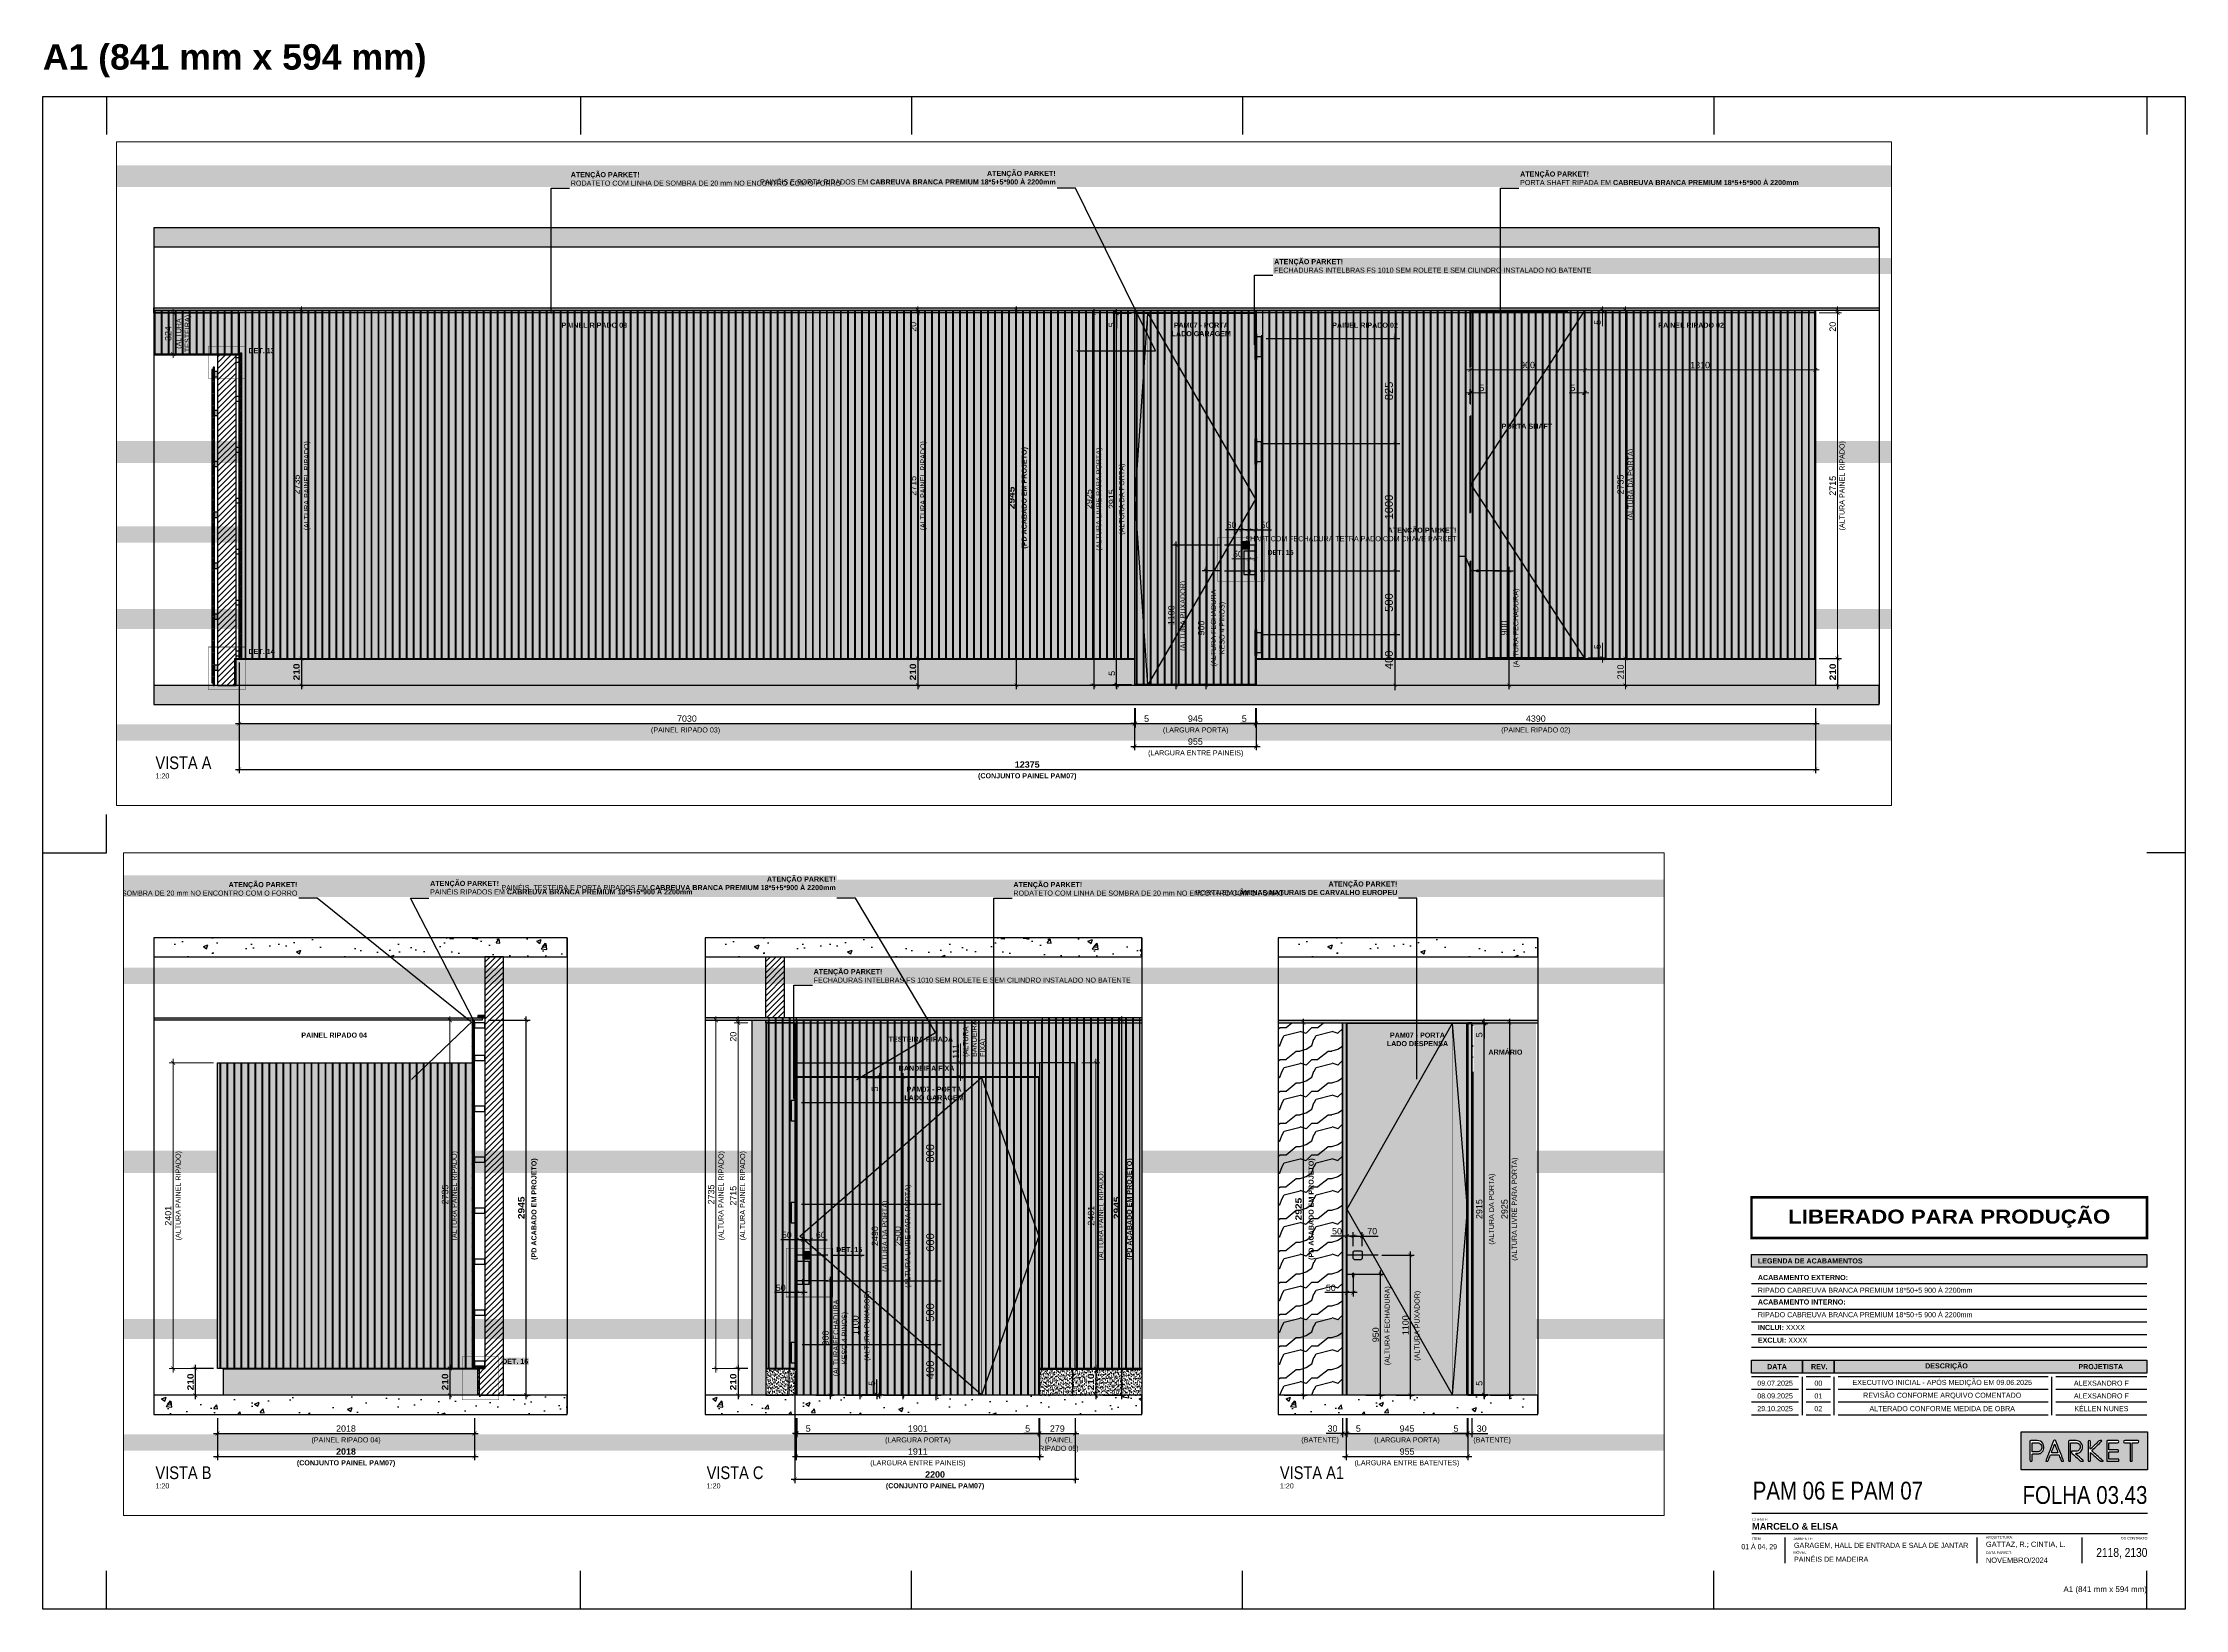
# Paper-space layout '01 ~ 04 + 29 - PAINEL DE MADEIRA_F03' of a CAD drawing. Header units: millimetres. Extents: x 943 to 1784, y 0 to 615.
# The model-space entities are those that its viewports show. They can reach past a viewport. Long polylines and large blocks are cut down to what shows.
import ezdxf
from ezdxf import colors
from ezdxf.entities.mleader import LeaderData, LeaderLine
from ezdxf.enums import TextEntityAlignment as Align
from ezdxf.math import Vec2, Vec3

# ---------------------------------------------------------------- set-up
doc = ezdxf.new("R2010")
doc.units = ezdxf.units.MM
doc.header["$PDMODE"] = 3
for name, pattern in [('CONTINU', [0]), ('TRAÇO 1-1', [9.525, 6.35, -3.175]), ('TRAÇO E PONTO 1-1', [25.4, 12.7, -6.35, 0, -6.35])]:
    doc.linetypes.add(name, pattern=pattern)
doc.layers.add('_VIEWPORT', color=7, linetype='Continuous', plot=False)
for name, color, linetype in [('A-ANNO-DIMS', 7, 'Continuous'), ('COTAS', 9, 'Continuous'), ('DETALHE', 10, 'Continuous'), ('FERRAGEM', 3, 'Continuous'), ('FORMATO', 9, 'Continuous'), ('GESSO', 1, 'Continuous'), ('HACHURA', 21, 'Continuous'), ('LAYOUT - carimbo', 7, 'Continuous'), ('MARCENARIA', 4, 'Continuous'), ('MARCENARIA . M', 4, 'Continuous'), ('PAREDE', 94, 'Continuous'), ('PILAR-HATCH-SOLID', 7, 'Continuous'), ('PROJEÇÃO', 8, 'Continuous'), ('TEXTO', 105, 'Continuous'), ('TEXTO TRAÇO PONTO', 105, 'TRAÇO E PONTO 1-1')]:
    doc.layers.add(name, color=color, linetype=linetype)
doc.layers.add('ARQ-COTA', color=12, linetype='Continuous', lineweight=9)
doc.styles.add('1-1', font='arial.ttf', dxfattribs={"height": 0.2})
doc.styles.add('Arial Bold', font='')
doc.styles.add('MEDIDA OFICIAL', font='ariblk.ttf')
doc.styles.add('PADRÃO', font='arial.ttf')
doc.styles.add('PADRÃO NEGRITO', font='arialbd.ttf')
doc.styles.get("Standard").update_dxf_attribs({"font": 'arial.ttf'})
doc.styles.add('TITULO', font='swissck.ttf')
doc.styles.get('Arial Bold').set_extended_font_data('Arial Black')
doc.dimstyles.new('1-20', dxfattribs={"dimscale": 20, "dimtxt": 2.5, "dimasz": 1.5, "dimexe": 1.5, "dimexo": 1.5, "dimtad": 1, "dimtxsty": 'PADRÃO', "dimblk": 'ARCHTICK', "dimcen": 2.5, "dimdle": 1.5, "dimclrd": 9, "dimclre": 9, "dimclrt": 6, "dimadec": 0, "dimazin": 0, "dimtfac": 1, "dimtmove": 0, "dimatfit": 3, "dimfxl": 1.25, "dimlwd": -1, "dimlwe": -1, "dimarcsym": 0})
doc.dimstyles.new('1-20 CAIXA', dxfattribs={"dimscale": 20, "dimtxt": 2.5, "dimasz": 1.5, "dimexe": 1.5, "dimexo": 1.5, "dimtad": 1, "dimtxsty": 'PADRÃO NEGRITO', "dimblk": 'ARCHTICK', "dimcen": 2.5, "dimdle": 1.5, "dimclrd": 9, "dimclre": 9, "dimclrt": 6, "dimadec": 0, "dimazin": 0, "dimtfac": 1, "dimtmove": 0, "dimatfit": 3, "dimfxl": 1.25, "dimlwd": -1, "dimlwe": -1, "dimarcsym": 0})
doc.dimstyles.new('I-Hidrául. 1-25', dxfattribs={"dimscale": 25, "dimtxt": 2.5, "dimasz": 1, "dimexe": 1.5, "dimexo": 1.5, "dimtad": 1, "dimtxsty": 'PADRÃO', "dimblk": 'ARCHTICK', "dimcen": 2.5, "dimdle": 1.5, "dimclrd": 9, "dimclre": 9, "dimclrt": 170, "dimadec": 0, "dimazin": 0, "dimtfac": 1, "dimtmove": 0, "dimatfit": 3, "dimfxl": 1.25, "dimlwd": -1, "dimlwe": -1, "dimarcsym": 0})
doc.dimstyles.new('Med. Ofic.1-20', dxfattribs={"dimscale": 20, "dimtxt": 2.5, "dimasz": 1.5, "dimexe": 1.5, "dimexo": 1.5, "dimtad": 1, "dimtxsty": 'MEDIDA OFICIAL', "dimblk": 'ARCHTICK', "dimcen": 2.5, "dimdle": 1.5, "dimclrd": 9, "dimclre": 9, "dimclrt": 10, "dimadec": 0, "dimazin": 0, "dimtfac": 1, "dimtmove": 0, "dimatfit": 3, "dimfxl": 1.25, "dimlwd": -1, "dimlwe": -1, "dimarcsym": 0})
pattern_1 = [(37.5, (-510.683, 0), (-0.8000156, 24.4706619), [0, -19.304, 0, -21.59, 0, -20.6375]), (7.5, (-510.683, 0), (22.476164, 35.841255), [0, -10.414, 0, -17.399, 0, -6.6675]), (327.5, (-526.304, 0), (39.5496185, 0.0718592), [0, -6.35, 0, -22.86, 0, -29.845]), (317.5, (-526.304, 0), (38.1778226, 11.146466), [0, -3.175, 0, -14.986, 0, -17.145])]

# ---------------------------------------------------------------- blocks, each defined once
blk = doc.blocks.new('A1')
at = {"layer": 'Defpoints', "color": 9}
for p, q in [((826, 594), (826, 579)), ((826, 0), (826, 15))]:
    blk.add_line(p, q, dxfattribs=at)
at = {"layer": 'FORMATO'}
for p, q in [((25, 594), (25, 579)), ((211, 594), (211, 579)), ((341, 594), (341, 579)), ((471, 594), (471, 579)), ((656, 594), (656, 579)), ((25, 297), (25, 312)), ((0, 297), (25, 297)), ((841, 297), (826, 297)), ((25, 0), (25, 15)), ((211, 0), (211, 15)), ((341, 0), (341, 15)), ((471, 0), (471, 15)), ((656, 0), (656, 15))]:
    blk.add_line(p, q, dxfattribs=at)
blk.add_lwpolyline([(0, 594), (841, 594), (841, 0), (0, 0)], close=True, dxfattribs=at)
at = {"layer": 'FORMATO', "color": 8, "insert": (826, 7.5), "char_height": 2.2464, "attachment_point": 6, "style": 'PADRÃO'}
blk.add_mtext_dynamic_manual_height_columns('A1 (841 mm x 594 mm)', width=152.4485, gutter_width=12.5, heights=[0], dxfattribs=at)
blk = doc.blocks.new('LOGO PARKET DWG')
at = {"layer": 'TEXTO', "linetype": 'CONTINU', "true_color": 0x3f3f41}
h = blk.add_hatch(color=250, dxfattribs=at)
h.paths.add_polyline_path([(-36089.1, 12563.6), (-36089.1, 12738.7), (-36671.6, 12738.7), (-36671.6, 12563.6)])
edge = h.paths.add_edge_path(flags=16)
edge.add_spline(control_points=[(-36387.2, 12603.5), (-36394, 12602.3), (-36399.2, 12605), (-36404.1, 12609.8)], knot_values=[12, 12, 12, 12, 13, 13, 13, 13], degree=3, periodic=0)
edge.add_spline(control_points=[(-36404.1, 12609.8), (-36415.1, 12620.3), (-36426.5, 12630.3), (-36437.8, 12640.5)], knot_values=[13, 13, 13, 13, 14, 14, 14, 14], degree=3, periodic=0)
edge.add_spline(control_points=[(-36437.8, 12640.5), (-36439.7, 12642.2), (-36440.7, 12646.1), (-36439.5, 12648.2)], knot_values=[14, 14, 14, 14, 15, 15, 15, 15], degree=3, periodic=0)
edge.add_spline(control_points=[(-36439.5, 12648.2), (-36439, 12649.1), (-36437.5, 12649.6), (-36436.4, 12649.7)], knot_values=[15, 15, 15, 15, 16, 16, 16, 16], degree=3, periodic=0)
edge.add_spline(control_points=[(-36436.4, 12649.7), (-36430.3, 12649.8), (-36424.2, 12649.7), (-36418, 12649.7)], knot_values=[16, 16, 16, 16, 17, 17, 17, 17], degree=3, periodic=0)
edge.add_spline(control_points=[(-36418, 12649.7), (-36411.5, 12649.8), (-36406, 12652), (-36402.1, 12657.3)], knot_values=[17, 17, 17, 17, 18, 18, 18, 18], degree=3, periodic=0)
edge.add_spline(control_points=[(-36402.1, 12657.3), (-36395.2, 12666.8), (-36397.5, 12683.4), (-36410.7, 12687.5)], knot_values=[18, 18, 18, 18, 19, 19, 19, 19], degree=3, periodic=0)
edge.add_spline(control_points=[(-36410.7, 12687.5), (-36413.5, 12688.3), (-36416.4, 12688.8), (-36419.3, 12688.9)], knot_values=[19, 19, 19, 19, 20, 20, 20, 20], degree=3, periodic=0)
edge.add_spline(control_points=[(-36419.3, 12688.9), (-36426.4, 12689.1), (-36433.4, 12688.9), (-36440.5, 12689)], knot_values=[20, 20, 20, 20, 21, 21, 21, 21], degree=3, periodic=0)
edge.add_spline(control_points=[(-36440.5, 12689), (-36442.8, 12689.1), (-36443.3, 12688.2), (-36443.3, 12686.1)], knot_values=[21, 21, 21, 21, 22, 22, 22, 22], degree=3, periodic=0)
edge.add_spline(control_points=[(-36443.3, 12686.1), (-36443.2, 12660), (-36443.3, 12633.9), (-36443.3, 12607.8)], knot_values=[22, 22, 22, 22, 23, 23, 23, 23], degree=3, periodic=0)
edge.add_spline(control_points=[(-36443.3, 12607.8), (-36443.3, 12603.5), (-36443.3, 12603.5), (-36447.6, 12603.5)], knot_values=[23, 23, 23, 23, 24, 24, 24, 24], degree=3, periodic=0)
edge.add_spline(control_points=[(-36447.6, 12603.5), (-36452.9, 12603.5), (-36452.9, 12603.5), (-36452.9, 12608.7)], knot_values=[24, 24, 24, 24, 25, 25, 25, 25], degree=3, periodic=0)
edge.add_spline(control_points=[(-36452.9, 12608.7), (-36452.9, 12622.8), (-36452.9, 12636.9), (-36452.9, 12651)], knot_values=[25, 25, 25, 25, 26, 26, 26, 26], degree=3, periodic=0)
edge.add_spline(control_points=[(-36452.9, 12651), (-36452.9, 12665.7), (-36452.9, 12680.4), (-36452.9, 12695.1)], knot_values=[0, 0, 0, 0, 1, 1, 1, 1], degree=3, periodic=0)
edge.add_spline(control_points=[(-36452.9, 12695.1), (-36452.9, 12698.4), (-36452.5, 12698.7), (-36449.2, 12698.7)], knot_values=[1, 1, 1, 1, 2, 2, 2, 2], degree=3, periodic=0)
edge.add_spline(control_points=[(-36449.2, 12698.7), (-36438.8, 12698.7), (-36428.3, 12698.7), (-36417.8, 12698.7)], knot_values=[2, 2, 2, 2, 3, 3, 3, 3], degree=3, periodic=0)
edge.add_spline(control_points=[(-36417.8, 12698.7), (-36408.3, 12698.6), (-36400.3, 12695.3), (-36394.6, 12687.6)], knot_values=[3, 3, 3, 3, 4, 4, 4, 4], degree=3, periodic=0)
edge.add_spline(control_points=[(-36394.6, 12687.6), (-36389.3, 12680.3), (-36387.4, 12672.1), (-36389.3, 12663.1)], knot_values=[4, 4, 4, 4, 5, 5, 5, 5], degree=3, periodic=0)
edge.add_spline(control_points=[(-36389.3, 12663.1), (-36390.9, 12655.8), (-36394.5, 12649.8), (-36400.6, 12645.3)], knot_values=[5, 5, 5, 5, 6, 6, 6, 6], degree=3, periodic=0)
edge.add_spline(control_points=[(-36400.6, 12645.3), (-36405.6, 12641.6), (-36411.4, 12640.3), (-36417.6, 12640)], knot_values=[6, 6, 6, 6, 7, 7, 7, 7], degree=3, periodic=0)
edge.add_spline(control_points=[(-36417.6, 12640), (-36418.8, 12640), (-36420, 12639.4), (-36421.2, 12639.1)], knot_values=[7, 7, 7, 7, 8, 8, 8, 8], degree=3, periodic=0)
edge.add_spline(control_points=[(-36421.2, 12639.1), (-36420.5, 12638.2), (-36419.8, 12637.2), (-36418.9, 12636.4)], knot_values=[8, 8, 8, 8, 9, 9, 9, 9], degree=3, periodic=0)
edge.add_spline(control_points=[(-36418.9, 12636.4), (-36407.9, 12626.5), (-36396.9, 12616.6), (-36386, 12606.7)], knot_values=[9, 9, 9, 9, 10, 10, 10, 10], degree=3, periodic=0)
edge.add_spline(control_points=[(-36386, 12606.7), (-36385.3, 12606.1), (-36385, 12605.1), (-36384.5, 12604.3)], knot_values=[10, 10, 10, 10, 11, 11, 11, 11], degree=3, periodic=0)
edge.add_spline(control_points=[(-36384.5, 12604.3), (-36385.4, 12604), (-36386.3, 12603.6), (-36387.2, 12603.5)], knot_values=[11, 11, 11, 11, 12, 12, 12, 12], degree=3, periodic=0)
edge = h.paths.add_edge_path(flags=16)
edge.add_spline(control_points=[(-36356.3, 12603.5), (-36362, 12603.5), (-36362, 12603.5), (-36362, 12609.1)], knot_values=[3, 3, 3, 3, 4, 4, 4, 4], degree=3, periodic=0)
edge.add_spline(control_points=[(-36362, 12609.1), (-36362, 12637.7), (-36362, 12666.3), (-36362, 12695)], knot_values=[4, 4, 4, 4, 5, 5, 5, 5], degree=3, periodic=0)
edge.add_spline(control_points=[(-36362, 12695), (-36362, 12698.2), (-36361.7, 12698.6), (-36358.4, 12698.6)], knot_values=[5, 5, 5, 5, 6, 6, 6, 6], degree=3, periodic=0)
edge.add_spline(control_points=[(-36358.4, 12698.6), (-36352.4, 12698.7), (-36352.4, 12698.7), (-36352.4, 12692.6)], knot_values=[6, 6, 6, 6, 7, 7, 7, 7], degree=3, periodic=0)
edge.add_spline(control_points=[(-36352.4, 12692.6), (-36352.4, 12682.2), (-36352.5, 12671.7), (-36352.5, 12661.3)], knot_values=[7, 7, 7, 7, 8, 8, 8, 8], degree=3, periodic=0)
edge.add_spline(control_points=[(-36352.5, 12661.3), (-36352.5, 12660.8), (-36352.4, 12660.4), (-36352.3, 12659.3)], knot_values=[8, 8, 8, 8, 9, 9, 9, 9], degree=3, periodic=0)
edge.add_spline(control_points=[(-36352.3, 12659.3), (-36351.3, 12660.1), (-36350.4, 12660.5), (-36349.8, 12661.1)], knot_values=[9, 9, 9, 9, 10, 10, 10, 10], degree=3, periodic=0)
edge.add_spline(control_points=[(-36349.8, 12661.1), (-36337.9, 12672.7), (-36326, 12684.2), (-36314.3, 12695.8)], knot_values=[10, 10, 10, 10, 11, 11, 11, 11], degree=3, periodic=0)
edge.add_spline(control_points=[(-36314.3, 12695.8), (-36312.3, 12697.8), (-36310.3, 12698.9), (-36307.5, 12698.6)], knot_values=[11, 11, 11, 11, 12, 12, 12, 12], degree=3, periodic=0)
edge.add_spline(control_points=[(-36307.5, 12698.6), (-36305.5, 12698.4), (-36303.4, 12698.7), (-36301.4, 12698.5)], knot_values=[12, 12, 12, 12, 13, 13, 13, 13], degree=3, periodic=0)
edge.add_spline(control_points=[(-36301.4, 12698.5), (-36300.8, 12698.5), (-36300, 12698.1), (-36299.8, 12697.7)], knot_values=[13, 13, 13, 13, 14, 14, 14, 14], degree=3, periodic=0)
edge.add_spline(control_points=[(-36299.8, 12697.7), (-36299.6, 12697.3), (-36300.1, 12696.4), (-36300.5, 12696)], knot_values=[14, 14, 14, 14, 15, 15, 15, 15], degree=3, periodic=0)
edge.add_spline(control_points=[(-36300.5, 12696), (-36314.4, 12682.3), (-36328.4, 12668.6), (-36342.4, 12655)], knot_values=[15, 15, 15, 15, 16, 16, 16, 16], degree=3, periodic=0)
edge.add_spline(control_points=[(-36342.4, 12655), (-36342.7, 12654.7), (-36343, 12654.4), (-36343.3, 12654.1)], knot_values=[16, 16, 16, 16, 17, 17, 17, 17], degree=3, periodic=0)
edge.add_spline(control_points=[(-36343.3, 12654.1), (-36346, 12651.4), (-36345.9, 12651.4), (-36343.1, 12648.9)], knot_values=[17, 17, 17, 17, 18, 18, 18, 18], degree=3, periodic=0)
edge.add_spline(control_points=[(-36343.1, 12648.9), (-36329.2, 12636.7), (-36315.3, 12624.4), (-36301.4, 12612.1)], knot_values=[18, 18, 18, 18, 19, 19, 19, 19], degree=3, periodic=0)
edge.add_spline(control_points=[(-36301.4, 12612.1), (-36299.6, 12610.5), (-36297.8, 12608.9), (-36295.9, 12607.4)], knot_values=[19, 19, 19, 19, 20, 20, 20, 20], degree=3, periodic=0)
edge.add_spline(control_points=[(-36295.9, 12607.4), (-36294.8, 12606.6), (-36293.6, 12605.9), (-36292.5, 12605.2)], knot_values=[20, 20, 20, 20, 21, 21, 21, 21], degree=3, periodic=0)
edge.add_spline(control_points=[(-36292.5, 12605.2), (-36292.8, 12604.8), (-36293, 12604.4), (-36293.3, 12604)], knot_values=[21, 21, 21, 21, 22, 22, 22, 22], degree=3, periodic=0)
edge.add_spline(control_points=[(-36295.5, 12603.5), (-36294.8, 12603.5), (-36294, 12603.8), (-36293.3, 12604)], knot_values=[22, 22, 22, 22, 23, 23, 23, 23], degree=3, periodic=0)
edge.add_spline(control_points=[(-36295.5, 12603.5), (-36298.5, 12603.4), (-36301.6, 12603.4), (-36304.6, 12603.5)], knot_values=[23, 23, 23, 23, 24, 24, 24, 24], degree=3, periodic=0)
edge.add_spline(control_points=[(-36304.6, 12603.5), (-36305.6, 12603.6), (-36306.7, 12604.2), (-36307.4, 12604.8)], knot_values=[24, 24, 24, 24, 25, 25, 25, 25], degree=3, periodic=0)
edge.add_spline(control_points=[(-36307.4, 12604.8), (-36317.2, 12613.3), (-36326.9, 12621.8), (-36336.6, 12630.4)], knot_values=[25, 25, 25, 25, 26, 26, 26, 26], degree=3, periodic=0)
edge.add_spline(control_points=[(-36336.6, 12630.4), (-36341, 12634.2), (-36345.4, 12638.1), (-36349.8, 12642)], knot_values=[26, 26, 26, 26, 27, 27, 27, 27], degree=3, periodic=0)
edge.add_spline(control_points=[(-36349.8, 12642), (-36350.4, 12642.5), (-36351.1, 12642.9), (-36352.4, 12643.8)], knot_values=[27, 27, 27, 27, 28, 28, 28, 28], degree=3, periodic=0)
edge.add_spline(control_points=[(-36352.4, 12643.8), (-36352.4, 12642), (-36352.4, 12641), (-36352.4, 12640.1)], knot_values=[0, 0, 0, 0, 1, 1, 1, 1], degree=3, periodic=0)
edge.add_spline(control_points=[(-36352.4, 12640.1), (-36352.4, 12629.1), (-36352.4, 12618.2), (-36352.4, 12607.3)], knot_values=[1, 1, 1, 1, 2, 2, 2, 2], degree=3, periodic=0)
edge.add_spline(control_points=[(-36352.4, 12607.3), (-36352.5, 12603.7), (-36352.7, 12603.5), (-36356.3, 12603.5)], knot_values=[2, 2, 2, 2, 3, 3, 3, 3], degree=3, periodic=0)
edge = h.paths.add_edge_path(flags=16)
edge.add_spline(control_points=[(-36476, 12606.4), (-36475.1, 12604.3), (-36475.5, 12603.5), (-36477.9, 12603.5)], knot_values=[11, 11, 11, 11, 12, 12, 12, 12], degree=3, periodic=0)
edge.add_spline(control_points=[(-36477.9, 12603.5), (-36487.1, 12603.6), (-36484.7, 12602.5), (-36488.2, 12610.8)], knot_values=[12, 12, 12, 12, 13, 13, 13, 13], degree=3, periodic=0)
edge.add_spline(control_points=[(-36488.2, 12610.8), (-36491.1, 12617.5), (-36493.8, 12624.4), (-36496.8, 12631.1)], knot_values=[13, 13, 13, 13, 14, 14, 14, 14], degree=3, periodic=0)
edge.add_spline(control_points=[(-36496.8, 12631.1), (-36497.2, 12632), (-36498.7, 12632.9), (-36499.6, 12632.9)], knot_values=[14, 14, 14, 14, 15, 15, 15, 15], degree=3, periodic=0)
edge.add_spline(control_points=[(-36499.6, 12632.9), (-36511, 12633), (-36522.5, 12633), (-36533.9, 12633)], knot_values=[15, 15, 15, 15, 16, 16, 16, 16], degree=3, periodic=0)
edge.add_spline(control_points=[(-36533.9, 12633), (-36535.8, 12633), (-36536.8, 12632.2), (-36537.5, 12630.3)], knot_values=[16, 16, 16, 16, 17, 17, 17, 17], degree=3, periodic=0)
edge.add_spline(control_points=[(-36537.5, 12630.3), (-36540.5, 12622.6), (-36543.7, 12614.9), (-36546.7, 12607.2)], knot_values=[17, 17, 17, 17, 18, 18, 18, 18], degree=3, periodic=0)
edge.add_spline(control_points=[(-36546.7, 12607.2), (-36547.9, 12604.2), (-36549.7, 12602.6), (-36552.5, 12603.5)], knot_values=[18, 18, 18, 18, 19, 19, 19, 19], degree=3, periodic=0)
edge.add_spline(control_points=[(-36552.5, 12603.5), (-36558.7, 12603.4), (-36558.9, 12603.4), (-36556.6, 12609.3)], knot_values=[0, 0, 0, 0, 1, 1, 1, 1], degree=3, periodic=0)
edge.add_spline(control_points=[(-36556.6, 12609.3), (-36554.5, 12614.7), (-36552.4, 12620), (-36550.2, 12625.4)], knot_values=[1, 1, 1, 1, 2, 2, 2, 2], degree=3, periodic=0)
edge.add_spline(control_points=[(-36550.2, 12625.4), (-36547.5, 12632.2), (-36544.7, 12639), (-36542, 12645.9)], knot_values=[2, 2, 2, 2, 3, 3, 3, 3], degree=3, periodic=0)
edge.add_spline(control_points=[(-36542, 12645.9), (-36539.4, 12652.4), (-36536.9, 12658.9), (-36534.3, 12665.4)], knot_values=[3, 3, 3, 3, 4, 4, 4, 4], degree=3, periodic=0)
edge.add_spline(control_points=[(-36534.3, 12665.4), (-36532.2, 12670.8), (-36530, 12676.2), (-36527.9, 12681.5)], knot_values=[4, 4, 4, 4, 5, 5, 5, 5], degree=3, periodic=0)
edge.add_spline(control_points=[(-36527.9, 12681.5), (-36525.8, 12686.7), (-36523.7, 12691.9), (-36521.8, 12697.2)], knot_values=[5, 5, 5, 5, 6, 6, 6, 6], degree=3, periodic=0)
edge.add_spline(control_points=[(-36521.8, 12697.2), (-36521, 12699.3), (-36519.8, 12700.2), (-36517.7, 12700)], knot_values=[6, 6, 6, 6, 7, 7, 7, 7], degree=3, periodic=0)
edge.add_spline(control_points=[(-36517.7, 12700), (-36515.6, 12699.9), (-36513.4, 12700.8), (-36512.2, 12697.6)], knot_values=[7, 7, 7, 7, 8, 8, 8, 8], degree=3, periodic=0)
edge.add_spline(control_points=[(-36512.2, 12697.6), (-36507.9, 12686.3), (-36503.2, 12675.2), (-36498.8, 12664.1)], knot_values=[8, 8, 8, 8, 9, 9, 9, 9], degree=3, periodic=0)
edge.add_spline(control_points=[(-36498.8, 12664.1), (-36494.9, 12654.3), (-36491.2, 12644.6), (-36487.4, 12634.9)], knot_values=[9, 9, 9, 9, 10, 10, 10, 10], degree=3, periodic=0)
edge.add_spline(control_points=[(-36487.4, 12634.9), (-36483.6, 12625.4), (-36479.8, 12615.9), (-36476, 12606.4)], knot_values=[10, 10, 10, 10, 11, 11, 11, 11], degree=3, periodic=0)
edge = h.paths.add_edge_path(flags=0)
edge.add_spline(control_points=[(-36502.2, 12645.2), (-36501.5, 12643.6), (-36502, 12642.7), (-36503.8, 12642.7)], knot_values=[4, 4, 4, 4, 5, 5, 5, 5], degree=3, periodic=0)
edge.add_spline(control_points=[(-36503.8, 12642.7), (-36512.6, 12642.7), (-36521.4, 12642.7), (-36530.2, 12642.7)], knot_values=[3, 3, 3, 3, 4, 4, 4, 4], degree=3, periodic=0)
edge.add_spline(control_points=[(-36530.2, 12642.7), (-36531.8, 12642.7), (-36532.3, 12643.6), (-36531.7, 12645)], knot_values=[2, 2, 2, 2, 3, 3, 3, 3], degree=3, periodic=0)
edge.add_spline(control_points=[(-36531.7, 12645), (-36527, 12657.2), (-36522.3, 12669.3), (-36517.5, 12681.4)], knot_values=[1, 1, 1, 1, 2, 2, 2, 2], degree=3, periodic=0)
edge.add_spline(control_points=[(-36517.5, 12681.4), (-36517.5, 12681.5), (-36517.4, 12681.5), (-36516.7, 12682.1)], knot_values=[0, 0, 0, 0, 1, 1, 1, 1], degree=3, periodic=0)
edge.add_spline(control_points=[(-36516.7, 12682.1), (-36515.4, 12678.9), (-36514.2, 12675.9), (-36513, 12673)], knot_values=[7, 7, 7, 7, 8, 8, 8, 8], degree=3, periodic=0)
edge.add_spline(control_points=[(-36513, 12673), (-36510.2, 12665.9), (-36507.5, 12658.8), (-36504.7, 12651.7)], knot_values=[6, 6, 6, 6, 7, 7, 7, 7], degree=3, periodic=0)
edge.add_spline(control_points=[(-36504.7, 12651.7), (-36503.9, 12649.5), (-36503, 12647.3), (-36502.2, 12645.2)], knot_values=[5, 5, 5, 5, 6, 6, 6, 6], degree=3, periodic=0)
edge = h.paths.add_edge_path(flags=16)
edge.add_spline(control_points=[(-36273.3, 12603.5), (-36276.8, 12603.5), (-36277.1, 12603.7), (-36277.1, 12607.2)], knot_values=[21, 21, 21, 21, 22, 22, 22, 22], degree=3, periodic=0)
edge.add_spline(control_points=[(-36277.1, 12607.2), (-36277.1, 12621.9), (-36277.1, 12636.6), (-36277.1, 12651.2)], knot_values=[22, 22, 22, 22, 23, 23, 23, 23], degree=3, periodic=0)
edge.add_spline(control_points=[(-36277.1, 12651.2), (-36277.1, 12665.9), (-36277.1, 12680.5), (-36277.1, 12695.1)], knot_values=[0, 0, 0, 0, 1, 1, 1, 1], degree=3, periodic=0)
edge.add_spline(control_points=[(-36277.1, 12695.1), (-36277.1, 12698.3), (-36276.7, 12698.6), (-36273.4, 12698.6)], knot_values=[1, 1, 1, 1, 2, 2, 2, 2], degree=3, periodic=0)
edge.add_spline(control_points=[(-36273.4, 12698.6), (-36257.3, 12698.6), (-36241.2, 12698.6), (-36225.1, 12698.6)], knot_values=[2, 2, 2, 2, 3, 3, 3, 3], degree=3, periodic=0)
edge.add_spline(control_points=[(-36225.1, 12698.6), (-36221.6, 12698.6), (-36221.3, 12698.4), (-36221.3, 12694.9)], knot_values=[3, 3, 3, 3, 4, 4, 4, 4], degree=3, periodic=0)
edge.add_spline(control_points=[(-36221.3, 12694.9), (-36221.3, 12688.2), (-36221, 12689), (-36227.3, 12689)], knot_values=[4, 4, 4, 4, 5, 5, 5, 5], degree=3, periodic=0)
edge.add_spline(control_points=[(-36227.3, 12689), (-36239.8, 12689), (-36252.3, 12688.9), (-36264.9, 12689)], knot_values=[5, 5, 5, 5, 6, 6, 6, 6], degree=3, periodic=0)
edge.add_spline(control_points=[(-36264.9, 12689), (-36267, 12689), (-36267.6, 12688.4), (-36267.6, 12686.3)], knot_values=[6, 6, 6, 6, 7, 7, 7, 7], degree=3, periodic=0)
edge.add_spline(control_points=[(-36267.6, 12686.3), (-36267.5, 12677.3), (-36267.6, 12668.3), (-36267.6, 12659.4)], knot_values=[7, 7, 7, 7, 8, 8, 8, 8], degree=3, periodic=0)
edge.add_spline(control_points=[(-36267.6, 12659.4), (-36267.6, 12656), (-36267.4, 12655.9), (-36264, 12655.9)], knot_values=[8, 8, 8, 8, 9, 9, 9, 9], degree=3, periodic=0)
edge.add_spline(control_points=[(-36264, 12655.9), (-36251.4, 12655.9), (-36238.8, 12655.9), (-36226.3, 12655.9)], knot_values=[9, 9, 9, 9, 10, 10, 10, 10], degree=3, periodic=0)
edge.add_spline(control_points=[(-36226.3, 12655.9), (-36222.5, 12655.9), (-36222.1, 12655.5), (-36222.1, 12651.7)], knot_values=[10, 10, 10, 10, 11, 11, 11, 11], degree=3, periodic=0)
edge.add_spline(control_points=[(-36222.1, 12651.7), (-36222.1, 12651.2), (-36222.1, 12650.7), (-36222.1, 12650.2)], knot_values=[11, 11, 11, 11, 12, 12, 12, 12], degree=3, periodic=0)
edge.add_spline(control_points=[(-36222.1, 12650.2), (-36222.1, 12646.7), (-36222.6, 12646.3), (-36226, 12646.3)], knot_values=[12, 12, 12, 12, 13, 13, 13, 13], degree=3, periodic=0)
edge.add_spline(control_points=[(-36226, 12646.3), (-36238.9, 12646.3), (-36251.7, 12646.2), (-36264.5, 12646.3)], knot_values=[13, 13, 13, 13, 14, 14, 14, 14], degree=3, periodic=0)
edge.add_spline(control_points=[(-36264.5, 12646.3), (-36267.1, 12646.4), (-36267.6, 12645.5), (-36267.6, 12643.2)], knot_values=[14, 14, 14, 14, 15, 15, 15, 15], degree=3, periodic=0)
edge.add_spline(control_points=[(-36267.6, 12643.2), (-36267.5, 12634.2), (-36267.5, 12625.2), (-36267.5, 12616.2)], knot_values=[15, 15, 15, 15, 16, 16, 16, 16], degree=3, periodic=0)
edge.add_spline(control_points=[(-36267.5, 12616.2), (-36267.5, 12613), (-36267.5, 12613), (-36264.2, 12613)], knot_values=[16, 16, 16, 16, 17, 17, 17, 17], degree=3, periodic=0)
edge.add_spline(control_points=[(-36264.2, 12613), (-36251, 12613.1), (-36237.7, 12613.1), (-36224.4, 12613.1)], knot_values=[17, 17, 17, 17, 18, 18, 18, 18], degree=3, periodic=0)
edge.add_spline(control_points=[(-36224.4, 12613.1), (-36221.4, 12613.1), (-36221, 12612.6), (-36221, 12609.5)], knot_values=[18, 18, 18, 18, 19, 19, 19, 19], degree=3, periodic=0)
edge.add_spline(control_points=[(-36221, 12609.5), (-36220.9, 12603.5), (-36220.9, 12603.5), (-36227, 12603.5)], knot_values=[19, 19, 19, 19, 20, 20, 20, 20], degree=3, periodic=0)
edge.add_spline(control_points=[(-36227, 12603.5), (-36242.4, 12603.5), (-36257.9, 12603.5), (-36273.3, 12603.5)], knot_values=[20, 20, 20, 20, 21, 21, 21, 21], degree=3, periodic=0)
edge = h.paths.add_edge_path(flags=16)
edge.add_spline(control_points=[(-36567.2, 12665.3), (-36567.8, 12655.5), (-36572, 12647.6), (-36580, 12641.9)], knot_values=[5, 5, 5, 5, 6, 6, 6, 6], degree=3, periodic=0)
edge.add_spline(control_points=[(-36580, 12641.9), (-36584, 12639), (-36588.5, 12637.2), (-36593.5, 12637.2)], knot_values=[6, 6, 6, 6, 7, 7, 7, 7], degree=3, periodic=0)
edge.add_spline(control_points=[(-36593.5, 12637.2), (-36601.4, 12637), (-36609.3, 12637), (-36617.2, 12637)], knot_values=[7, 7, 7, 7, 8, 8, 8, 8], degree=3, periodic=0)
edge.add_spline(control_points=[(-36617.2, 12637), (-36621.4, 12637), (-36621.5, 12636.9), (-36621.5, 12632.6)], knot_values=[8, 8, 8, 8, 9, 9, 9, 9], degree=3, periodic=0)
edge.add_spline(control_points=[(-36621.5, 12632.6), (-36621.5, 12624.2), (-36621.4, 12615.8), (-36621.5, 12607.4)], knot_values=[9, 9, 9, 9, 10, 10, 10, 10], degree=3, periodic=0)
edge.add_spline(control_points=[(-36621.5, 12607.4), (-36621.5, 12603.9), (-36621.9, 12603.5), (-36625.4, 12603.5)], knot_values=[10, 10, 10, 10, 11, 11, 11, 11], degree=3, periodic=0)
edge.add_spline(control_points=[(-36625.4, 12603.5), (-36631.6, 12603.4), (-36631.6, 12603.4), (-36631.6, 12609.7)], knot_values=[11, 11, 11, 11, 12, 12, 12, 12], degree=3, periodic=0)
edge.add_spline(control_points=[(-36631.6, 12609.7), (-36631.6, 12623.5), (-36631.6, 12637.4), (-36631.6, 12651.2)], knot_values=[12, 12, 12, 12, 13, 13, 13, 13], degree=3, periodic=0)
edge.add_spline(control_points=[(-36631.6, 12651.2), (-36631.6, 12665.7), (-36631.6, 12680.2), (-36631.6, 12694.8)], knot_values=[0, 0, 0, 0, 1, 1, 1, 1], degree=3, periodic=0)
edge.add_spline(control_points=[(-36631.6, 12694.8), (-36631.6, 12698.3), (-36631.2, 12698.7), (-36627.7, 12698.7)], knot_values=[1, 1, 1, 1, 2, 2, 2, 2], degree=3, periodic=0)
edge.add_spline(control_points=[(-36627.7, 12698.7), (-36617.5, 12698.7), (-36607.4, 12698.6), (-36597.2, 12698.7)], knot_values=[2, 2, 2, 2, 3, 3, 3, 3], degree=3, periodic=0)
edge.add_spline(control_points=[(-36597.2, 12698.7), (-36586.5, 12698.8), (-36578, 12694.6), (-36572.1, 12685.7)], knot_values=[3, 3, 3, 3, 4, 4, 4, 4], degree=3, periodic=0)
edge.add_spline(control_points=[(-36572.1, 12685.7), (-36568, 12679.5), (-36566.8, 12672.6), (-36567.2, 12665.3)], knot_values=[4, 4, 4, 4, 5, 5, 5, 5], degree=3, periodic=0)
edge = h.paths.add_edge_path(flags=0)
edge.add_spline(control_points=[(-36578.2, 12676.3), (-36575.7, 12668.8), (-36576.2, 12661.7), (-36580.3, 12655.1)], knot_values=[4, 4, 4, 4, 5, 5, 5, 5], degree=3, periodic=0)
edge.add_spline(control_points=[(-36580.3, 12655.1), (-36583.4, 12650.1), (-36588.2, 12647.1), (-36594, 12646.8)], knot_values=[3, 3, 3, 3, 4, 4, 4, 4], degree=3, periodic=0)
edge.add_spline(control_points=[(-36594, 12646.8), (-36602.3, 12646.3), (-36610.7, 12646.6), (-36619.1, 12646.5)], knot_values=[2, 2, 2, 2, 3, 3, 3, 3], degree=3, periodic=0)
edge.add_spline(control_points=[(-36619.1, 12646.5), (-36621, 12646.5), (-36621.5, 12647.5), (-36621.5, 12649.3)], knot_values=[1, 1, 1, 1, 2, 2, 2, 2], degree=3, periodic=0)
edge.add_spline(control_points=[(-36621.5, 12649.3), (-36621.4, 12655.5), (-36621.5, 12661.7), (-36621.5, 12667.9)], knot_values=[0, 0, 0, 0, 1, 1, 1, 1], degree=3, periodic=0)
edge.add_spline(control_points=[(-36621.5, 12667.9), (-36621.5, 12673.9), (-36621.4, 12680), (-36621.5, 12686)], knot_values=[8, 8, 8, 8, 9, 9, 9, 9], degree=3, periodic=0)
edge.add_spline(control_points=[(-36621.5, 12686), (-36621.5, 12688.1), (-36620.9, 12689), (-36618.7, 12689)], knot_values=[7, 7, 7, 7, 8, 8, 8, 8], degree=3, periodic=0)
edge.add_spline(control_points=[(-36618.7, 12689), (-36611, 12688.9), (-36603.4, 12689), (-36595.8, 12689)], knot_values=[6, 6, 6, 6, 7, 7, 7, 7], degree=3, periodic=0)
edge.add_spline(control_points=[(-36595.8, 12689), (-36588.2, 12689), (-36580.7, 12683.6), (-36578.2, 12676.3)], knot_values=[5, 5, 5, 5, 6, 6, 6, 6], degree=3, periodic=0)
edge = h.paths.add_edge_path(flags=16)
edge.add_spline(control_points=[(-36195.6, 12689), (-36198.8, 12689), (-36199.1, 12689.3), (-36199.2, 12692.4)], knot_values=[6, 6, 6, 6, 7, 7, 7, 7], degree=3, periodic=0)
edge.add_spline(control_points=[(-36199.2, 12692.4), (-36199.2, 12699.4), (-36199.3, 12698.7), (-36192.9, 12698.7)], knot_values=[7, 7, 7, 7, 8, 8, 8, 8], degree=3, periodic=0)
edge.add_spline(control_points=[(-36192.9, 12698.7), (-36172.7, 12698.7), (-36152.5, 12698.7), (-36132.2, 12698.7)], knot_values=[8, 8, 8, 8, 9, 9, 9, 9], degree=3, periodic=0)
edge.add_spline(control_points=[(-36132.2, 12698.7), (-36130, 12698.7), (-36129.1, 12697.9), (-36129.1, 12695.7)], knot_values=[9, 9, 9, 9, 10, 10, 10, 10], degree=3, periodic=0)
edge.add_spline(control_points=[(-36129.1, 12695.7), (-36129.2, 12687.8), (-36128.5, 12689), (-36135.6, 12689)], knot_values=[10, 10, 10, 10, 11, 11, 11, 11], degree=3, periodic=0)
edge.add_spline(control_points=[(-36135.6, 12689), (-36142.6, 12688.9), (-36149.5, 12688.9), (-36156.5, 12689)], knot_values=[11, 11, 11, 11, 12, 12, 12, 12], degree=3, periodic=0)
edge.add_spline(control_points=[(-36156.5, 12689), (-36158.7, 12689.1), (-36159.4, 12688.4), (-36159.4, 12686.2)], knot_values=[12, 12, 12, 12, 13, 13, 13, 13], degree=3, periodic=0)
edge.add_spline(control_points=[(-36159.4, 12686.2), (-36159.3, 12672.8), (-36159.4, 12659.5), (-36159.4, 12646.2)], knot_values=[13, 13, 13, 13, 14, 14, 14, 14], degree=3, periodic=0)
edge.add_spline(control_points=[(-36159.4, 12646.2), (-36159.4, 12633), (-36159.4, 12619.8), (-36159.4, 12606.6)], knot_values=[0, 0, 0, 0, 1, 1, 1, 1], degree=3, periodic=0)
edge.add_spline(control_points=[(-36159.4, 12606.6), (-36159.4, 12603.5), (-36159.6, 12603.3), (-36162.6, 12603.3)], knot_values=[1, 1, 1, 1, 2, 2, 2, 2], degree=3, periodic=0)
edge.add_spline(control_points=[(-36162.6, 12603.3), (-36169.7, 12603.2), (-36168.9, 12602.8), (-36168.9, 12609.4)], knot_values=[2, 2, 2, 2, 3, 3, 3, 3], degree=3, periodic=0)
edge.add_spline(control_points=[(-36168.9, 12609.4), (-36168.9, 12635.1), (-36168.9, 12660.8), (-36168.8, 12686.4)], knot_values=[3, 3, 3, 3, 4, 4, 4, 4], degree=3, periodic=0)
edge.add_spline(control_points=[(-36168.8, 12686.4), (-36168.8, 12688.6), (-36169.6, 12689), (-36171.5, 12689)], knot_values=[4, 4, 4, 4, 5, 5, 5, 5], degree=3, periodic=0)
edge.add_spline(control_points=[(-36171.5, 12689), (-36179.5, 12689), (-36187.6, 12689), (-36195.6, 12689)], knot_values=[5, 5, 5, 5, 6, 6, 6, 6], degree=3, periodic=0)
at = {"layer": 'MARCENARIA . M', "color": 250, "true_color": 0x3f3f41}
blk.add_lwpolyline([(-36671.6, 12738.7), (-36089.1, 12738.7), (-36089.1, 12563.6), (-36671.6, 12563.6)], close=True, dxfattribs=at)
at = {"layer": 'TEXTO', "color": 250, "linetype": 'CONTINU', "true_color": 0x3f3f41}
for points, knots in [([(-36631.6, 12651.2), (-36631.6, 12665.7), (-36631.6, 12680.2), (-36631.6, 12694.8), (-36631.6, 12698.3), (-36631.2, 12698.7), (-36627.7, 12698.7), (-36617.5, 12698.7), (-36607.4, 12698.6), (-36597.2, 12698.7), (-36586.5, 12698.8), (-36578, 12694.6), (-36572.1, 12685.7), (-36568, 12679.5), (-36566.8, 12672.6), (-36567.2, 12665.3), (-36567.8, 12655.5), (-36572, 12647.6), (-36580, 12641.9), (-36584, 12639), (-36588.5, 12637.2), (-36593.5, 12637.2), (-36601.4, 12637), (-36609.3, 12637), (-36617.2, 12637), (-36621.4, 12637), (-36621.5, 12636.9), (-36621.5, 12632.6), (-36621.5, 12624.2), (-36621.4, 12615.8), (-36621.5, 12607.4), (-36621.5, 12603.9), (-36621.9, 12603.5), (-36625.4, 12603.5), (-36631.6, 12603.4), (-36631.6, 12603.4), (-36631.6, 12609.7), (-36631.6, 12623.5), (-36631.6, 12637.4), (-36631.6, 12651.2)], [0, 0, 0, 0, 1, 1, 1, 2, 2, 2, 3, 3, 3, 4, 4, 4, 5, 5, 5, 6, 6, 6, 7, 7, 7, 8, 8, 8, 9, 9, 9, 10, 10, 10, 11, 11, 11, 12, 12, 12, 13, 13, 13, 13]), ([(-36621.5, 12667.9), (-36621.5, 12661.7), (-36621.4, 12655.5), (-36621.5, 12649.3), (-36621.5, 12647.5), (-36621, 12646.5), (-36619.1, 12646.5), (-36610.7, 12646.6), (-36602.3, 12646.3), (-36594, 12646.8), (-36588.2, 12647.1), (-36583.4, 12650.1), (-36580.3, 12655.1), (-36576.2, 12661.7), (-36575.7, 12668.8), (-36578.2, 12676.3), (-36580.7, 12683.6), (-36588.2, 12689), (-36595.8, 12689), (-36603.4, 12689), (-36611, 12688.9), (-36618.7, 12689), (-36620.9, 12689), (-36621.5, 12688.1), (-36621.5, 12686), (-36621.4, 12680), (-36621.5, 12673.9), (-36621.5, 12667.9)], [0, 0, 0, 0, 1, 1, 1, 2, 2, 2, 3, 3, 3, 4, 4, 4, 5, 5, 5, 6, 6, 6, 7, 7, 7, 8, 8, 8, 9, 9, 9, 9]), ([(-36552.5, 12603.5), (-36558.7, 12603.4), (-36558.9, 12603.4), (-36556.6, 12609.3), (-36554.5, 12614.7), (-36552.4, 12620), (-36550.2, 12625.4), (-36547.5, 12632.2), (-36544.7, 12639), (-36542, 12645.9), (-36539.4, 12652.4), (-36536.9, 12658.9), (-36534.3, 12665.4), (-36532.2, 12670.8), (-36530, 12676.2), (-36527.9, 12681.5), (-36525.8, 12686.7), (-36523.7, 12691.9), (-36521.8, 12697.2), (-36521, 12699.3), (-36519.8, 12700.2), (-36517.7, 12700), (-36515.6, 12699.9), (-36513.4, 12700.8), (-36512.2, 12697.6), (-36507.9, 12686.3), (-36503.2, 12675.2), (-36498.8, 12664.1), (-36494.9, 12654.3), (-36491.2, 12644.6), (-36487.4, 12634.9), (-36483.6, 12625.4), (-36479.8, 12615.9), (-36476, 12606.4), (-36475.1, 12604.3), (-36475.5, 12603.5), (-36477.9, 12603.5), (-36487.1, 12603.6), (-36484.7, 12602.5), (-36488.2, 12610.8), (-36491.1, 12617.5), (-36493.8, 12624.4), (-36496.8, 12631.1), (-36497.2, 12632), (-36498.7, 12632.9), (-36499.6, 12632.9), (-36511, 12633), (-36522.5, 12633), (-36533.9, 12633), (-36535.8, 12633), (-36536.8, 12632.2), (-36537.5, 12630.3), (-36540.5, 12622.6), (-36543.7, 12614.9), (-36546.7, 12607.2), (-36547.9, 12604.2), (-36549.7, 12602.6), (-36552.5, 12603.5)], [0, 0, 0, 0, 1, 1, 1, 2, 2, 2, 3, 3, 3, 4, 4, 4, 5, 5, 5, 6, 6, 6, 7, 7, 7, 8, 8, 8, 9, 9, 9, 10, 10, 10, 11, 11, 11, 12, 12, 12, 13, 13, 13, 14, 14, 14, 15, 15, 15, 16, 16, 16, 17, 17, 17, 18, 18, 18, 19, 19, 19, 19]), ([(-36516.7, 12682.1), (-36517.4, 12681.5), (-36517.5, 12681.5), (-36517.5, 12681.4), (-36522.3, 12669.3), (-36527, 12657.2), (-36531.7, 12645), (-36532.3, 12643.6), (-36531.8, 12642.7), (-36530.2, 12642.7), (-36521.4, 12642.7), (-36512.6, 12642.7), (-36503.8, 12642.7), (-36502, 12642.7), (-36501.5, 12643.6), (-36502.2, 12645.2), (-36503, 12647.3), (-36503.9, 12649.5), (-36504.7, 12651.7), (-36507.5, 12658.8), (-36510.2, 12665.9), (-36513, 12673), (-36514.2, 12675.9), (-36515.4, 12678.9), (-36516.7, 12682.1)], [0, 0, 0, 0, 1, 1, 1, 2, 2, 2, 3, 3, 3, 4, 4, 4, 5, 5, 5, 6, 6, 6, 7, 7, 7, 8, 8, 8, 8]), ([(-36452.9, 12651), (-36452.9, 12665.7), (-36452.9, 12680.4), (-36452.9, 12695.1), (-36452.9, 12698.4), (-36452.5, 12698.7), (-36449.2, 12698.7), (-36438.8, 12698.7), (-36428.3, 12698.7), (-36417.8, 12698.7), (-36408.3, 12698.6), (-36400.3, 12695.3), (-36394.6, 12687.6), (-36389.3, 12680.3), (-36387.4, 12672.1), (-36389.3, 12663.1), (-36390.9, 12655.8), (-36394.5, 12649.8), (-36400.6, 12645.3), (-36405.6, 12641.6), (-36411.4, 12640.3), (-36417.6, 12640), (-36418.8, 12640), (-36420, 12639.4), (-36421.2, 12639.1), (-36420.5, 12638.2), (-36419.8, 12637.2), (-36418.9, 12636.4), (-36407.9, 12626.5), (-36396.9, 12616.6), (-36386, 12606.7), (-36385.3, 12606.1), (-36385, 12605.1), (-36384.5, 12604.3), (-36385.4, 12604), (-36386.3, 12603.6), (-36387.2, 12603.5), (-36394, 12602.3), (-36399.2, 12605), (-36404.1, 12609.8), (-36415.1, 12620.3), (-36426.5, 12630.3), (-36437.8, 12640.5), (-36439.7, 12642.2), (-36440.7, 12646.1), (-36439.5, 12648.2), (-36439, 12649.1), (-36437.5, 12649.6), (-36436.4, 12649.7), (-36430.3, 12649.8), (-36424.2, 12649.7), (-36418, 12649.7), (-36411.5, 12649.8), (-36406, 12652), (-36402.1, 12657.3), (-36395.2, 12666.8), (-36397.5, 12683.4), (-36410.7, 12687.5), (-36413.5, 12688.3), (-36416.4, 12688.8), (-36419.3, 12688.9), (-36426.4, 12689.1), (-36433.4, 12688.9), (-36440.5, 12689), (-36442.8, 12689.1), (-36443.3, 12688.2), (-36443.3, 12686.1), (-36443.2, 12660), (-36443.3, 12633.9), (-36443.3, 12607.8), (-36443.3, 12603.5), (-36443.3, 12603.5), (-36447.6, 12603.5), (-36452.9, 12603.5), (-36452.9, 12603.5), (-36452.9, 12608.7), (-36452.9, 12622.8), (-36452.9, 12636.9), (-36452.9, 12651)], [0, 0, 0, 0, 1, 1, 1, 2, 2, 2, 3, 3, 3, 4, 4, 4, 5, 5, 5, 6, 6, 6, 7, 7, 7, 8, 8, 8, 9, 9, 9, 10, 10, 10, 11, 11, 11, 12, 12, 12, 13, 13, 13, 14, 14, 14, 15, 15, 15, 16, 16, 16, 17, 17, 17, 18, 18, 18, 19, 19, 19, 20, 20, 20, 21, 21, 21, 22, 22, 22, 23, 23, 23, 24, 24, 24, 25, 25, 25, 26, 26, 26, 26]), ([(-36352.4, 12643.8), (-36352.4, 12642), (-36352.4, 12641), (-36352.4, 12640.1), (-36352.4, 12629.1), (-36352.4, 12618.2), (-36352.4, 12607.3), (-36352.5, 12603.7), (-36352.7, 12603.5), (-36356.3, 12603.5), (-36362, 12603.5), (-36362, 12603.5), (-36362, 12609.1), (-36362, 12637.7), (-36362, 12666.3), (-36362, 12695), (-36362, 12698.2), (-36361.7, 12698.6), (-36358.4, 12698.6), (-36352.4, 12698.7), (-36352.4, 12698.7), (-36352.4, 12692.6), (-36352.4, 12682.2), (-36352.5, 12671.7), (-36352.5, 12661.3), (-36352.5, 12660.8), (-36352.4, 12660.4), (-36352.3, 12659.3), (-36351.3, 12660.1), (-36350.4, 12660.5), (-36349.8, 12661.1), (-36337.9, 12672.7), (-36326, 12684.2), (-36314.3, 12695.8), (-36312.3, 12697.8), (-36310.3, 12698.9), (-36307.5, 12698.6), (-36305.5, 12698.4), (-36303.4, 12698.7), (-36301.4, 12698.5), (-36300.8, 12698.5), (-36300, 12698.1), (-36299.8, 12697.7), (-36299.6, 12697.3), (-36300.1, 12696.4), (-36300.5, 12696), (-36314.4, 12682.3), (-36328.4, 12668.6), (-36342.4, 12655), (-36342.7, 12654.7), (-36343, 12654.4), (-36343.3, 12654.1), (-36346, 12651.4), (-36345.9, 12651.4), (-36343.1, 12648.9), (-36329.2, 12636.7), (-36315.3, 12624.4), (-36301.4, 12612.1), (-36299.6, 12610.5), (-36297.8, 12608.9), (-36295.9, 12607.4), (-36294.8, 12606.6), (-36293.6, 12605.9), (-36292.5, 12605.2), (-36292.8, 12604.8), (-36293, 12604.4), (-36293.3, 12604), (-36294, 12603.8), (-36294.8, 12603.5), (-36295.5, 12603.5), (-36298.5, 12603.4), (-36301.6, 12603.4), (-36304.6, 12603.5), (-36305.6, 12603.6), (-36306.7, 12604.2), (-36307.4, 12604.8), (-36317.2, 12613.3), (-36326.9, 12621.8), (-36336.6, 12630.4), (-36341, 12634.2), (-36345.4, 12638.1), (-36349.8, 12642), (-36350.4, 12642.5), (-36351.1, 12642.9), (-36352.4, 12643.8)], [0, 0, 0, 0, 1, 1, 1, 2, 2, 2, 3, 3, 3, 4, 4, 4, 5, 5, 5, 6, 6, 6, 7, 7, 7, 8, 8, 8, 9, 9, 9, 10, 10, 10, 11, 11, 11, 12, 12, 12, 13, 13, 13, 14, 14, 14, 15, 15, 15, 16, 16, 16, 17, 17, 17, 18, 18, 18, 19, 19, 19, 20, 20, 20, 21, 21, 21, 22, 22, 22, 23, 23, 23, 24, 24, 24, 25, 25, 25, 26, 26, 26, 27, 27, 27, 28, 28, 28, 28]), ([(-36277.1, 12651.2), (-36277.1, 12665.9), (-36277.1, 12680.5), (-36277.1, 12695.1), (-36277.1, 12698.3), (-36276.7, 12698.6), (-36273.4, 12698.6), (-36257.3, 12698.6), (-36241.2, 12698.6), (-36225.1, 12698.6), (-36221.6, 12698.6), (-36221.3, 12698.4), (-36221.3, 12694.9), (-36221.3, 12688.2), (-36221, 12689), (-36227.3, 12689), (-36239.8, 12689), (-36252.3, 12688.9), (-36264.9, 12689), (-36267, 12689), (-36267.6, 12688.4), (-36267.6, 12686.3), (-36267.5, 12677.3), (-36267.6, 12668.3), (-36267.6, 12659.4), (-36267.6, 12656), (-36267.4, 12655.9), (-36264, 12655.9), (-36251.4, 12655.9), (-36238.8, 12655.9), (-36226.3, 12655.9), (-36222.5, 12655.9), (-36222.1, 12655.5), (-36222.1, 12651.7), (-36222.1, 12651.2), (-36222.1, 12650.7), (-36222.1, 12650.2), (-36222.1, 12646.7), (-36222.6, 12646.3), (-36226, 12646.3), (-36238.9, 12646.3), (-36251.7, 12646.2), (-36264.5, 12646.3), (-36267.1, 12646.4), (-36267.6, 12645.5), (-36267.6, 12643.2), (-36267.5, 12634.2), (-36267.5, 12625.2), (-36267.5, 12616.2), (-36267.5, 12613), (-36267.5, 12613), (-36264.2, 12613), (-36251, 12613.1), (-36237.7, 12613.1), (-36224.4, 12613.1), (-36221.4, 12613.1), (-36221, 12612.6), (-36221, 12609.5), (-36220.9, 12603.5), (-36220.9, 12603.5), (-36227, 12603.5), (-36242.4, 12603.5), (-36257.9, 12603.5), (-36273.3, 12603.5), (-36276.8, 12603.5), (-36277.1, 12603.7), (-36277.1, 12607.2), (-36277.1, 12621.9), (-36277.1, 12636.6), (-36277.1, 12651.2)], [0, 0, 0, 0, 1, 1, 1, 2, 2, 2, 3, 3, 3, 4, 4, 4, 5, 5, 5, 6, 6, 6, 7, 7, 7, 8, 8, 8, 9, 9, 9, 10, 10, 10, 11, 11, 11, 12, 12, 12, 13, 13, 13, 14, 14, 14, 15, 15, 15, 16, 16, 16, 17, 17, 17, 18, 18, 18, 19, 19, 19, 20, 20, 20, 21, 21, 21, 22, 22, 22, 23, 23, 23, 23]), ([(-36159.4, 12646.2), (-36159.4, 12633), (-36159.4, 12619.8), (-36159.4, 12606.6), (-36159.4, 12603.5), (-36159.6, 12603.3), (-36162.6, 12603.3), (-36169.7, 12603.2), (-36168.9, 12602.8), (-36168.9, 12609.4), (-36168.9, 12635.1), (-36168.9, 12660.8), (-36168.8, 12686.4), (-36168.8, 12688.6), (-36169.6, 12689), (-36171.5, 12689), (-36179.5, 12689), (-36187.6, 12689), (-36195.6, 12689), (-36198.8, 12689), (-36199.1, 12689.3), (-36199.2, 12692.4), (-36199.2, 12699.4), (-36199.3, 12698.7), (-36192.9, 12698.7), (-36172.7, 12698.7), (-36152.5, 12698.7), (-36132.2, 12698.7), (-36130, 12698.7), (-36129.1, 12697.9), (-36129.1, 12695.7), (-36129.2, 12687.8), (-36128.5, 12689), (-36135.6, 12689), (-36142.6, 12688.9), (-36149.5, 12688.9), (-36156.5, 12689), (-36158.7, 12689.1), (-36159.4, 12688.4), (-36159.4, 12686.2), (-36159.3, 12672.8), (-36159.4, 12659.5), (-36159.4, 12646.2)], [0, 0, 0, 0, 1, 1, 1, 2, 2, 2, 3, 3, 3, 4, 4, 4, 5, 5, 5, 6, 6, 6, 7, 7, 7, 8, 8, 8, 9, 9, 9, 10, 10, 10, 11, 11, 11, 12, 12, 12, 13, 13, 13, 14, 14, 14, 14])]:
    blk.add_open_spline(points, degree=3, knots=knots, dxfattribs=at)
blk = doc.blocks.new('*U12')
at = {"layer": 'MARCENARIA', "color": 8}
for p, q in [((-25, 1398, 0), (-25, -1358)), ((25, 1398, 0), (25, -1358))]:
    blk.add_line(p, q, dxfattribs=at)
blk = doc.blocks.new('*U13')
at = {"layer": 'MARCENARIA', "color": 0, "linetype": 'ByBlock', "lineweight": -2, "transparency": 16777216}
for p in [(0, 0), (55, 0), (110, 0), (165, 0), (220, 0), (275, 0), (330, 0), (385, 0), (440, 0), (495, 0), (550, 0), (605, 0), (660, 0), (715, 0)]:
    blk.add_blockref('*U12', p, dxfattribs=at)
blk = doc.blocks.new('*U14')
at = {"layer": 'COTAS', "color": 8, "linetype": 'ByBlock'}
for p, q in [((-25, 1377.5), (-25, -1357.5)), ((25, 1377.5), (25, -1357.5))]:
    blk.add_line(p, q, dxfattribs=at)
blk = doc.blocks.new('*U15')
at = {"layer": 'MARCENARIA', "color": 0, "linetype": 'ByBlock', "lineweight": -2, "transparency": 16777216}
for p in [(-6930, 0), (-6875, 0), (-6820, 0), (-6765, 0), (-6710, 0), (-6655, 0), (-6600, 0), (-6545, 0), (-6490, 0), (-6435, 0), (-6380, 0), (-6325, 0), (-6270, 0), (-6215, 0), (-6160, 0), (-6105, 0), (-6050, 0), (-5995, 0), (-5940, 0), (-5885, 0), (-5830, 0), (-5775, 0), (-5720, 0), (-5665, 0), (-5610, 0), (-5555, 0), (-5500, 0), (-5445, 0), (-5390, 0), (-5335, 0), (-5280, 0), (-5225, 0), (-5170, 0), (-5115, 0), (-5060, 0), (-5005, 0), (-4950, 0), (-4895, 0), (-4840, 0), (-4785, 0), (-4730, 0), (-4675, 0), (-4620, 0), (-4565, 0), (-4510, 0), (-4455, 0), (-4400, 0), (-4345, 0), (-4290, 0), (-4235, 0), (-4180, 0), (-4125, 0), (-4070, 0), (-4015, 0), (-3960, 0), (-3905, 0), (-3850, 0), (-3795, 0), (-3740, 0), (-3685, 0), (-3630, 0), (-3575, 0), (-3520, 0), (-3465, 0), (-3410, 0), (-3355, 0), (-3300, 0), (-3245, 0), (-3190, 0), (-3135, 0), (-3080, 0), (-3025, 0), (-2970, 0), (-2915, 0), (-2860, 0), (-2805, 0), (-2750, 0), (-2695, 0), (-2640, 0), (-2585, 0), (-2530, 0), (-2475, 0), (-2420, 0), (-2365, 0), (-2310, 0), (-2255, 0), (-2200, 0), (-2145, 0), (-2090, 0), (-2035, 0), (-1980, 0), (-1925, 0), (-1870, 0), (-1815, 0), (-1760, 0), (-1705, 0), (-1650, 0), (-1595, 0), (-1540, 0), (-1485, 0), (-1430, 0), (-1375, 0), (-1320, 0), (-1265, 0), (-1210, 0), (-1155, 0), (-1100, 0), (-1045, 0), (-990, 0), (-935, 0), (-880, 0), (-825, 0), (-770, 0), (-715, 0), (-660, 0), (-605, 0), (-550, 0), (-495, 0), (-440, 0), (-385, 0), (-330, 0), (-275, 0), (-220, 0), (-165, 0), (-110, 0), (-55, 0), (0, 0)]:
    blk.add_blockref('*U14', p, dxfattribs=at)
blk = doc.blocks.new('*U16')
at = {"layer": 'MARCENARIA', "color": 8}
for p, q in [((-25, -1457.5), (-25, 1482.5)), ((25, -1457.5), (25, 1482.5))]:
    blk.add_line(p, q, dxfattribs=at)
blk = doc.blocks.new('*U17')
at = {"layer": 'MARCENARIA', "color": 0, "linetype": 'ByBlock', "lineweight": -2, "transparency": 16777216}
for p in [(-880, 0), (-825, 0), (-770, 0), (-715, 0), (-660, 0), (-605, 0), (-550, 0), (-495, 0), (-440, 0), (-385, 0), (-330, 0), (-275, 0), (-220, 0), (-165, 0), (-110, 0), (-55, 0), (0, 0)]:
    blk.add_blockref('*U16', p, dxfattribs=at)
blk = doc.blocks.new('*U18')
at = {"layer": 'MARCENARIA', "color": 8}
for p, q in [((-25, 1357.5), (-25, -1043.5)), ((25, 1357.5), (25, -1043.5))]:
    blk.add_line(p, q, dxfattribs=at)
blk = doc.blocks.new('*U19')
at = {"layer": 'MARCENARIA', "color": 0, "linetype": 'ByBlock', "lineweight": -2, "transparency": 16777216}
for p in [(-1925, 0), (-1870, 0), (-1815, 0), (-1760, 0), (-1705, 0), (-1650, 0), (-1595, 0), (-1540, 0), (-1485, 0), (-1430, 0), (-1375, 0), (-1320, 0), (-1265, 0), (-1210, 0), (-1155, 0), (-1100, 0), (-1045, 0), (-990, 0), (-935, 0), (-880, 0), (-825, 0), (-770, 0), (-715, 0), (-660, 0), (-605, 0), (-550, 0), (-495, 0), (-440, 0), (-385, 0), (-330, 0), (-275, 0), (-220, 0), (-165, 0), (-110, 0), (-55, 0), (0, 0)]:
    blk.add_blockref('*U18', p, dxfattribs=at)
blk = doc.blocks.new('*U20')
at = {"layer": 'MARCENARIA', "color": 8}
for p, q in [((-25, 1446), (-25, -1043)), ((25, 1446), (25, -1043))]:
    blk.add_line(p, q, dxfattribs=at)
blk = doc.blocks.new('*U21')
at = {"layer": 'MARCENARIA', "color": 0, "linetype": 'ByBlock', "lineweight": -2, "transparency": 16777216}
for p in [(-1815, 0), (-1760, 0), (-1705, 0), (-1650, 0), (-1595, 0), (-1540, 0), (-1485, 0), (-1430, 0), (-1375, 0), (-1320, 0), (-1265, 0), (-1210, 0), (-1155, 0), (-1100, 0), (-1045, 0), (-990, 0), (-935, 0), (-880, 0), (-825, 0), (-770, 0), (-715, 0), (-660, 0), (-605, 0), (-550, 0), (-495, 0), (-440, 0), (-385, 0), (-330, 0), (-275, 0), (-220, 0), (-165, 0), (-110, 0), (-55, 0), (0, 0)]:
    blk.add_blockref('*U20', p, dxfattribs=at)
blk = doc.blocks.new('*U22')
at = {"layer": 'MARCENARIA', "color": 8}
for p, q in [((-25, -599), (-25, -1043)), ((25, -599, 0), (25, -1043))]:
    blk.add_line(p, q, dxfattribs=at)
blk = doc.blocks.new('*U23')
at = {"layer": 'MARCENARIA', "color": 0, "linetype": 'ByBlock', "lineweight": -2, "transparency": 16777216}
for p in [(-1815, 0), (-1760, 0), (-1705, 0), (-1650, 0), (-1595, 0), (-1540, 0), (-1485, 0), (-1430, 0), (-1375, 0), (-1320, 0), (-1265, 0), (-1210, 0), (-1155, 0), (-1100, 0), (-1045, 0), (-990, 0), (-935, 0), (-880, 0), (-825, 0), (-770, 0), (-715, 0), (-660, 0), (-605, 0), (-550, 0), (-495, 0), (-440, 0), (-385, 0), (-330, 0), (-275, 0), (-220, 0), (-165, 0), (-110, 0), (-55, 0), (0, 0)]:
    blk.add_blockref('*U22', p, dxfattribs=at)
blk = doc.blocks.new('*U24')
at = {"layer": 'MARCENARIA', "color": 8}
for p, q in [((-25, 1377.5), (-25, -1357.5)), ((25, 1377.5), (25, -1357.5))]:
    blk.add_line(p, q, dxfattribs=at)
blk = doc.blocks.new('*U25')
at = {"layer": 'MARCENARIA', "color": 0, "linetype": 'ByBlock', "lineweight": -2, "transparency": 16777216}
for p in [(-4290, 0), (-4235, 0), (-4180, 0), (-4125, 0), (-4070, 0), (-4015, 0), (-3960, 0), (-3905, 0), (-3850, 0), (-3795, 0), (-3740, 0), (-3685, 0), (-3630, 0), (-3575, 0), (-3520, 0), (-3465, 0), (-3410, 0), (-3355, 0), (-3300, 0), (-3245, 0), (-3190, 0), (-3135, 0), (-3080, 0), (-3025, 0), (-2970, 0), (-2915, 0), (-2860, 0), (-2805, 0), (-2750, 0), (-2695, 0), (-2640, 0), (-2585, 0), (-2530, 0), (-2475, 0), (-2420, 0), (-2365, 0), (-2310, 0), (-2255, 0), (-2200, 0), (-2145, 0), (-2090, 0), (-2035, 0), (-1980, 0), (-1925, 0), (-1870, 0), (-1815, 0), (-1760, 0), (-1705, 0), (-1650, 0), (-1595, 0), (-1540, 0), (-1485, 0), (-1430, 0), (-1375, 0), (-1320, 0), (-1265, 0), (-1210, 0), (-1155, 0), (-1100, 0), (-1045, 0), (-990, 0), (-935, 0), (-880, 0), (-825, 0), (-770, 0), (-715, 0), (-660, 0), (-605, 0), (-550, 0), (-495, 0), (-440, 0), (-385, 0), (-330, 0), (-275, 0), (-220, 0), (-165, 0), (-110, 0), (-55, 0), (0, 0)]:
    blk.add_blockref('*U24', p, dxfattribs=at)
blk = doc.blocks.new('_ArchTick')
at = {"color": 0, "linetype": 'ByBlock', "const_width": 0.15}
blk.add_lwpolyline([(-0.5, -0.5), (0.5, 0.5)], dxfattribs=at)
blk = doc.blocks.new('*D32')
at = {"layer": 'A-ANNO-DIMS', "color": 9, "transparency": 16777216}
for p, q in [((168821, 106136), (168821, 105626)), ((168791, 105656), (175881, 105656)), ((175851, 105776), (175851, 105626))]:
    blk.add_line(p, q, dxfattribs=at)
at = {"layer": 'Defpoints', "color": 0, "transparency": 16777216}
for p in [(168821, 106166), (175851, 105806), (175851, 105656)]:
    blk.add_point(p, dxfattribs=at)
at = {"layer": 'A-ANNO-DIMS', "color": 9, "transparency": 16777216, "xscale": 30, "yscale": 30, "zscale": 30, "rotation": 180}
blk.add_blockref('_ArchTick', (168821, 105656), dxfattribs=at)
at = {"layer": 'A-ANNO-DIMS', "color": 9, "transparency": 16777216, "xscale": 30, "yscale": 30, "zscale": 30}
blk.add_blockref('_ArchTick', (175851, 105656), dxfattribs=at)
at = {"layer": 'A-ANNO-DIMS', "color": 6, "transparency": 16777216, "insert": (172336, 105694), "char_height": 50, "attachment_point": 5, "style": 'PADRÃO'}
blk.add_mtext('7030', dxfattribs=at)
blk = doc.blocks.new('*D33')
at = {"layer": 'A-ANNO-DIMS', "color": 9, "transparency": 16777216}
for p, q in [((175826, 105656), (176831, 105656)), ((175856, 105776), (175856, 105626)), ((176801, 105776), (176801, 105626))]:
    blk.add_line(p, q, dxfattribs=at)
at = {"layer": 'Defpoints', "color": 0, "transparency": 16777216}
for p in [(175856, 105806), (176801, 105806), (176801, 105656)]:
    blk.add_point(p, dxfattribs=at)
at = {"layer": 'A-ANNO-DIMS', "color": 9, "transparency": 16777216, "xscale": 30, "yscale": 30, "zscale": 30, "rotation": 180}
blk.add_blockref('_ArchTick', (175856, 105656), dxfattribs=at)
at = {"layer": 'A-ANNO-DIMS', "color": 9, "transparency": 16777216, "xscale": 30, "yscale": 30, "zscale": 30}
blk.add_blockref('_ArchTick', (176801, 105656), dxfattribs=at)
at = {"layer": 'A-ANNO-DIMS', "color": 6, "transparency": 16777216, "insert": (176328, 105694), "char_height": 50, "attachment_point": 5, "style": 'PADRÃO'}
blk.add_mtext('945', dxfattribs=at)
blk = doc.blocks.new('*D34')
at = {"layer": 'A-ANNO-DIMS', "color": 9, "transparency": 16777216}
for p, q in [((175851, 105656), (175821, 105656)), ((175851, 105776), (175851, 105626)), ((175851, 105656), (175856, 105656)), ((175856, 105776), (175856, 105626)), ((175856, 105656), (175974, 105656))]:
    blk.add_line(p, q, dxfattribs=at)
at = {"layer": 'Defpoints', "color": 0, "transparency": 16777216}
for p in [(175851, 105806), (175856, 105806), (175856, 105656)]:
    blk.add_point(p, dxfattribs=at)
at = {"layer": 'A-ANNO-DIMS', "color": 9, "transparency": 16777216, "xscale": 30, "yscale": 30, "zscale": 30}
blk.add_blockref('_ArchTick', (175851, 105656), dxfattribs=at)
at = {"layer": 'A-ANNO-DIMS', "color": 9, "transparency": 16777216, "xscale": 30, "yscale": 30, "zscale": 30, "rotation": 180}
blk.add_blockref('_ArchTick', (175856, 105656), dxfattribs=at)
at = {"layer": 'A-ANNO-DIMS', "color": 6, "transparency": 16777216, "insert": (175945, 105694), "char_height": 50, "attachment_point": 5, "style": 'PADRÃO'}
blk.add_mtext('5', dxfattribs=at)
blk = doc.blocks.new('*D35')
at = {"layer": 'A-ANNO-DIMS', "color": 9, "transparency": 16777216}
for p, q in [((176801, 105656), (176683, 105656)), ((176801, 105776), (176801, 105626)), ((176806, 105656), (176801, 105656)), ((176806, 105776), (176806, 105626)), ((176806, 105656), (176836, 105656))]:
    blk.add_line(p, q, dxfattribs=at)
at = {"layer": 'Defpoints', "color": 0, "transparency": 16777216}
for p in [(176801, 105806), (176806, 105806), (176801, 105656)]:
    blk.add_point(p, dxfattribs=at)
at = {"layer": 'A-ANNO-DIMS', "color": 9, "transparency": 16777216, "xscale": 30, "yscale": 30, "zscale": 30}
blk.add_blockref('_ArchTick', (176801, 105656), dxfattribs=at)
at = {"layer": 'A-ANNO-DIMS', "color": 9, "transparency": 16777216, "xscale": 30, "yscale": 30, "zscale": 30, "rotation": 180}
blk.add_blockref('_ArchTick', (176806, 105656), dxfattribs=at)
at = {"layer": 'A-ANNO-DIMS', "color": 6, "transparency": 16777216, "insert": (176712, 105694), "char_height": 50, "attachment_point": 5, "style": 'PADRÃO'}
blk.add_mtext('5', dxfattribs=at)
blk = doc.blocks.new('*D36')
at = {"layer": 'A-ANNO-DIMS', "color": 9, "transparency": 16777216}
for p, q in [((175851, 105776), (175851, 105446)), ((176806, 105776), (176806, 105446)), ((175821, 105476), (176836, 105476))]:
    blk.add_line(p, q, dxfattribs=at)
at = {"layer": 'Defpoints', "color": 0, "transparency": 16777216}
for p in [(175851, 105806), (176806, 105806), (176806, 105476)]:
    blk.add_point(p, dxfattribs=at)
at = {"layer": 'A-ANNO-DIMS', "color": 9, "transparency": 16777216, "xscale": 30, "yscale": 30, "zscale": 30, "rotation": 180}
blk.add_blockref('_ArchTick', (175851, 105476), dxfattribs=at)
at = {"layer": 'A-ANNO-DIMS', "color": 9, "transparency": 16777216, "xscale": 30, "yscale": 30, "zscale": 30}
blk.add_blockref('_ArchTick', (176806, 105476), dxfattribs=at)
at = {"layer": 'A-ANNO-DIMS', "color": 6, "transparency": 16777216, "insert": (176328, 105514), "char_height": 50, "attachment_point": 5, "style": 'PADRÃO'}
blk.add_mtext('955', dxfattribs=at)
blk = doc.blocks.new('*D37')
at = {"layer": 'A-ANNO-DIMS', "color": 9, "transparency": 16777216}
for p, q in [((168821, 105626), (168821, 105266)), ((181196, 105626), (181196, 105266)), ((168791, 105296), (181226, 105296))]:
    blk.add_line(p, q, dxfattribs=at)
at = {"layer": 'Defpoints', "color": 0, "transparency": 16777216}
for p in [(168821, 105656), (181196, 105656), (181196, 105296)]:
    blk.add_point(p, dxfattribs=at)
at = {"layer": 'A-ANNO-DIMS', "color": 9, "transparency": 16777216, "xscale": 30, "yscale": 30, "zscale": 30, "rotation": 180}
blk.add_blockref('_ArchTick', (168821, 105296), dxfattribs=at)
at = {"layer": 'A-ANNO-DIMS', "color": 9, "transparency": 16777216, "xscale": 30, "yscale": 30, "zscale": 30}
blk.add_blockref('_ArchTick', (181196, 105296), dxfattribs=at)
at = {"layer": 'A-ANNO-DIMS', "color": 6, "transparency": 16777216, "insert": (175008, 105334), "char_height": 50, "attachment_point": 5, "style": 'PADRÃO NEGRITO'}
blk.add_mtext('12375', dxfattribs=at)
blk = doc.blocks.new('*D38')
at = {"layer": 'A-ANNO-DIMS', "color": 9, "transparency": 16777216}
for p, q in [((176776, 105656), (181226, 105656)), ((176806, 105776), (176806, 105626)), ((181196, 105776), (181196, 105626))]:
    blk.add_line(p, q, dxfattribs=at)
at = {"layer": 'Defpoints', "color": 0, "transparency": 16777216}
for p in [(176806, 105806), (181196, 105806), (181196, 105656)]:
    blk.add_point(p, dxfattribs=at)
at = {"layer": 'A-ANNO-DIMS', "color": 9, "transparency": 16777216, "xscale": 30, "yscale": 30, "zscale": 30, "rotation": 180}
blk.add_blockref('_ArchTick', (176806, 105656), dxfattribs=at)
at = {"layer": 'A-ANNO-DIMS', "color": 9, "transparency": 16777216, "xscale": 30, "yscale": 30, "zscale": 30}
blk.add_blockref('_ArchTick', (181196, 105656), dxfattribs=at)
at = {"layer": 'A-ANNO-DIMS', "color": 6, "transparency": 16777216, "insert": (179001, 105694), "char_height": 50, "attachment_point": 5, "style": 'PADRÃO'}
blk.add_mtext('4390', dxfattribs=at)
blk = doc.blocks.new('*D39')
at = {"layer": 'A-ANNO-DIMS', "color": 9, "transparency": 16777216}
for p, q in [((175826, 108876), (175680, 108876)), ((175710, 105931), (175710, 108906)), ((175826, 105961), (175680, 105961))]:
    blk.add_line(p, q, dxfattribs=at)
at = {"layer": 'Defpoints', "color": 0, "transparency": 16777216}
for p in [(175710, 108876), (175856, 108876), (175856, 105961)]:
    blk.add_point(p, dxfattribs=at)
at = {"layer": 'A-ANNO-DIMS', "color": 9, "transparency": 16777216, "xscale": 30, "yscale": 30, "zscale": 30}
for p, rotation in [((175710, 108876), 90), ((175710, 105961), 270)]:
    blk.add_blockref('_ArchTick', p, dxfattribs=dict(at, rotation=rotation))
at = {"layer": 'A-ANNO-DIMS', "color": 6, "transparency": 16777216, "insert": (175672, 107418), "char_height": 50, "attachment_point": 5, "rotation": 90, "style": 'PADRÃO'}
blk.add_mtext('2915', dxfattribs=at)
blk = doc.blocks.new('*D40')
at = {"layer": 'A-ANNO-DIMS', "color": 9, "transparency": 16777216}
for p, q in [((175710, 105961), (175710, 106079)), ((175826, 105961), (175680, 105961)), ((175821, 105956), (175680, 105956)), ((175710, 105956), (175710, 105961)), ((175710, 105956), (175710, 105926))]:
    blk.add_line(p, q, dxfattribs=at)
at = {"layer": 'Defpoints', "color": 0, "transparency": 16777216}
for p in [(175710, 105961), (175851, 105956), (175856, 105961)]:
    blk.add_point(p, dxfattribs=at)
at = {"layer": 'A-ANNO-DIMS', "color": 9, "transparency": 16777216, "xscale": 30, "yscale": 30, "zscale": 30}
for p, rotation in [((175710, 105961), 270), ((175710, 105956), 90)]:
    blk.add_blockref('_ArchTick', p, dxfattribs=dict(at, rotation=rotation))
at = {"layer": 'A-ANNO-DIMS', "color": 6, "transparency": 16777216, "insert": (175672, 106050), "char_height": 50, "attachment_point": 5, "rotation": 90, "style": 'PADRÃO'}
blk.add_mtext('5', dxfattribs=at)
blk = doc.blocks.new('*D41')
at = {"layer": 'A-ANNO-DIMS', "color": 9, "transparency": 16777216}
for p, q in [((175825, 108881), (175500, 108881)), ((175530, 108911), (175530, 105926)), ((175680, 105956), (175500, 105956))]:
    blk.add_line(p, q, dxfattribs=at)
at = {"layer": 'Defpoints', "color": 0, "transparency": 16777216}
for p in [(175855, 108881), (175530, 105956), (175710, 105956)]:
    blk.add_point(p, dxfattribs=at)
at = {"layer": 'A-ANNO-DIMS', "color": 9, "transparency": 16777216, "xscale": 30, "yscale": 30, "zscale": 30}
for p, rotation in [((175530, 108881), 90), ((175530, 105956), 270)]:
    blk.add_blockref('_ArchTick', p, dxfattribs=dict(at, rotation=rotation))
at = {"layer": 'A-ANNO-DIMS', "color": 6, "transparency": 16777216, "insert": (175492, 107418), "char_height": 50, "attachment_point": 5, "rotation": 90, "style": 'PADRÃO'}
blk.add_mtext('2925', dxfattribs=at)
blk = doc.blocks.new('*D42')
at = {"layer": 'A-ANNO-DIMS', "color": 9, "transparency": 16777216}
for p, q in [((175821, 108881), (175680, 108881)), ((175826, 108876), (175680, 108876)), ((175710, 108881), (175710, 108911)), ((175710, 108881), (175710, 108876)), ((175710, 108876), (175710, 108757))]:
    blk.add_line(p, q, dxfattribs=at)
at = {"layer": 'Defpoints', "color": 0, "transparency": 16777216}
for p in [(175710, 108876), (175851, 108881, 0), (175856, 108876, 0)]:
    blk.add_point(p, dxfattribs=at)
at = {"layer": 'A-ANNO-DIMS', "color": 9, "transparency": 16777216, "xscale": 30, "yscale": 30, "zscale": 30}
for p, rotation in [((175710, 108881), 270), ((175710, 108876), 90)]:
    blk.add_blockref('_ArchTick', p, dxfattribs=dict(at, rotation=rotation))
at = {"layer": 'A-ANNO-DIMS', "color": 6, "transparency": 16777216, "insert": (175672, 108787), "char_height": 50, "attachment_point": 5, "rotation": 90, "style": 'PADRÃO'}
blk.add_mtext('5', dxfattribs=at)
blk = doc.blocks.new('*D43')
at = {"layer": 'COTAS', "color": 9, "ltscale": 0.4, "transparency": 16777216}
for p, q in [((174773, 108901), (174953, 108901)), ((174773, 105956), (174953, 105956))]:
    blk.add_line(p, q, dxfattribs=at)
at = {"layer": 'COTAS', "color": 9, "linetype": 'Continuous', "ltscale": 0.4, "transparency": 16777216}
blk.add_line((174923, 105926), (174923, 108931), dxfattribs=at)
at = {"layer": 'Defpoints', "color": 0, "ltscale": 0.4, "transparency": 16777216}
for p in [(174743, 108901), (174923, 108901), (174743, 105956)]:
    blk.add_point(p, dxfattribs=at)
at = {"layer": 'COTAS', "color": 9, "ltscale": 0.4, "transparency": 16777216, "xscale": 30, "yscale": 30, "zscale": 30}
for p, rotation in [((174923, 108901), 90), ((174923, 105956), 270)]:
    blk.add_blockref('_ArchTick', p, dxfattribs=dict(at, rotation=rotation))
at = {"layer": 'COTAS', "color": 10, "ltscale": 0.4, "transparency": 16777216, "insert": (174885, 107428), "char_height": 50, "attachment_point": 5, "rotation": 90, "style": 'MEDIDA OFICIAL'}
blk.add_mtext('2945', dxfattribs=at)
blk = doc.blocks.new('*D44')
at = {"layer": 'ARQ-COTA', "color": 9, "transparency": 16777216}
blk.add_line((174150, 108911), (174150, 106136), dxfattribs=at)
at = {"layer": 'Defpoints', "color": 0, "transparency": 16777216}
for p in [(174150, 108881), (174150, 106166), (174150, 106166)]:
    blk.add_point(p, dxfattribs=at)
at = {"layer": 'ARQ-COTA', "color": 9, "transparency": 16777216, "xscale": 30, "yscale": 30, "zscale": 30}
for p, rotation in [((174150, 108881), 90), ((174150, 106166), 270)]:
    blk.add_blockref('_ArchTick', p, dxfattribs=dict(at, rotation=rotation))
at = {"layer": 'ARQ-COTA', "color": 6, "transparency": 16777216, "insert": (174112, 107523), "char_height": 50, "attachment_point": 5, "rotation": 90, "style": 'PADRÃO'}
blk.add_mtext('2715', dxfattribs=at)
blk = doc.blocks.new('*D45')
at = {"layer": 'COTAS', "color": 9, "linetype": 'Continuous', "ltscale": 0.4, "transparency": 16777216}
blk.add_line((174150, 106196), (174150, 105926), dxfattribs=at)
at = {"layer": 'Defpoints', "color": 0, "ltscale": 0.4, "transparency": 16777216}
for p in [(174150, 106166), (174150, 105956), (174150, 105956)]:
    blk.add_point(p, dxfattribs=at)
at = {"layer": 'COTAS', "color": 9, "ltscale": 0.4, "transparency": 16777216, "xscale": 30, "yscale": 30, "zscale": 30}
for p, rotation in [((174150, 106166), 90), ((174150, 105956), 270)]:
    blk.add_blockref('_ArchTick', p, dxfattribs=dict(at, rotation=rotation))
at = {"layer": 'COTAS', "color": 10, "ltscale": 0.4, "transparency": 16777216, "insert": (174111, 106061), "char_height": 50, "attachment_point": 5, "rotation": 90, "style": 'MEDIDA OFICIAL'}
blk.add_mtext('210', dxfattribs=at)
blk = doc.blocks.new('*D46')
at = {"layer": 'ARQ-COTA', "color": 9, "transparency": 16777216}
for p, q in [((181226, 108881), (181400, 108881)), ((181370, 108911), (181370, 106136)), ((181226, 106166), (181400, 106166))]:
    blk.add_line(p, q, dxfattribs=at)
at = {"layer": 'Defpoints', "color": 0, "transparency": 16777216}
for p in [(181196, 108881), (181196, 106166), (181370, 106166)]:
    blk.add_point(p, dxfattribs=at)
at = {"layer": 'ARQ-COTA', "color": 9, "transparency": 16777216, "xscale": 30, "yscale": 30, "zscale": 30}
for p, rotation in [((181370, 108881), 90), ((181370, 106166), 270)]:
    blk.add_blockref('_ArchTick', p, dxfattribs=dict(at, rotation=rotation))
at = {"layer": 'ARQ-COTA', "color": 6, "transparency": 16777216, "insert": (181332, 107523), "char_height": 50, "attachment_point": 5, "rotation": 90, "style": 'PADRÃO'}
blk.add_mtext('2715', dxfattribs=at)
blk = doc.blocks.new('*D47')
at = {"layer": 'COTAS', "color": 9, "ltscale": 0.4, "transparency": 16777216}
for p, q in [((181226, 106166), (181400, 106166)), ((181257, 105956), (181400, 105956))]:
    blk.add_line(p, q, dxfattribs=at)
at = {"layer": 'COTAS', "color": 9, "linetype": 'Continuous', "ltscale": 0.4, "transparency": 16777216}
blk.add_line((181370, 106196), (181370, 105926), dxfattribs=at)
at = {"layer": 'Defpoints', "color": 0, "ltscale": 0.4, "transparency": 16777216}
for p in [(181196, 106166), (181227, 105956), (181370, 105956)]:
    blk.add_point(p, dxfattribs=at)
at = {"layer": 'COTAS', "color": 9, "ltscale": 0.4, "transparency": 16777216, "xscale": 30, "yscale": 30, "zscale": 30}
for p, rotation in [((181370, 106166), 90), ((181370, 105956), 270)]:
    blk.add_blockref('_ArchTick', p, dxfattribs=dict(at, rotation=rotation))
at = {"layer": 'COTAS', "color": 10, "ltscale": 0.4, "transparency": 16777216, "insert": (181332, 106061), "char_height": 50, "attachment_point": 5, "rotation": 90, "style": 'MEDIDA OFICIAL'}
blk.add_mtext('210', dxfattribs=at)
blk = doc.blocks.new('*D48')
at = {"layer": 'ARQ-COTA', "color": 9, "transparency": 16777216}
for p, q in [((169130, 108901), (169340, 108901)), ((169310, 108931), (169310, 106136)), ((169200, 106166), (169340, 106166))]:
    blk.add_line(p, q, dxfattribs=at)
at = {"layer": 'Defpoints', "color": 0, "transparency": 16777216}
for p in [(169100, 108901), (169170, 106166), (169310, 106166)]:
    blk.add_point(p, dxfattribs=at)
at = {"layer": 'ARQ-COTA', "color": 9, "transparency": 16777216, "xscale": 30, "yscale": 30, "zscale": 30}
for p, rotation in [((169310, 108901), 90), ((169310, 106166), 270)]:
    blk.add_blockref('_ArchTick', p, dxfattribs=dict(at, rotation=rotation))
at = {"layer": 'ARQ-COTA', "color": 6, "transparency": 16777216, "insert": (169272, 107533), "char_height": 50, "attachment_point": 5, "rotation": 90, "style": 'PADRÃO'}
blk.add_mtext('2735', dxfattribs=at)
blk = doc.blocks.new('*D49')
at = {"layer": 'COTAS', "color": 9, "linetype": 'Continuous', "ltscale": 0.4, "transparency": 16777216}
blk.add_line((169310, 106196), (169310, 105926), dxfattribs=at)
at = {"layer": 'COTAS', "color": 9, "ltscale": 0.4, "transparency": 16777216}
for p, q in [((169340, 106166), (169340, 106166)), ((169340, 105956), (169340, 105956))]:
    blk.add_line(p, q, dxfattribs=at)
at = {"layer": 'Defpoints', "color": 0, "ltscale": 0.4, "transparency": 16777216}
for p in [(169310, 106166), (169310, 105956), (169310, 105956)]:
    blk.add_point(p, dxfattribs=at)
at = {"layer": 'COTAS', "color": 9, "ltscale": 0.4, "transparency": 16777216, "xscale": 30, "yscale": 30, "zscale": 30}
for p, rotation in [((169310, 106166), 90), ((169310, 105956), 270)]:
    blk.add_blockref('_ArchTick', p, dxfattribs=dict(at, rotation=rotation))
at = {"layer": 'COTAS', "color": 10, "ltscale": 0.4, "transparency": 16777216, "insert": (169271, 106061), "char_height": 50, "attachment_point": 5, "rotation": 90, "style": 'MEDIDA OFICIAL'}
blk.add_mtext('210', dxfattribs=at)
blk = doc.blocks.new('*D50')
at = {"layer": 'COTAS', "color": 9, "ltscale": 0.4, "transparency": 16777216}
for p, q in [((184144, 106166), (183970, 106166)), ((184114, 105956), (183970, 105956))]:
    blk.add_line(p, q, dxfattribs=at)
at = {"layer": 'COTAS', "color": 9, "linetype": 'Continuous', "ltscale": 0.4, "transparency": 16777216}
blk.add_line((184000, 106196), (184000, 105926), dxfattribs=at)
at = {"layer": 'Defpoints', "color": 0, "ltscale": 0.4, "transparency": 16777216}
for p in [(184174, 106166), (184000, 105956), (184144, 105956)]:
    blk.add_point(p, dxfattribs=at)
at = {"layer": 'COTAS', "color": 9, "ltscale": 0.4, "transparency": 16777216, "xscale": 30, "yscale": 30, "zscale": 30}
for p, rotation in [((184000, 106166), 90), ((184000, 105956), 270)]:
    blk.add_blockref('_ArchTick', p, dxfattribs=dict(at, rotation=rotation))
at = {"layer": 'COTAS', "color": 10, "ltscale": 0.4, "transparency": 16777216, "insert": (183962, 106061), "char_height": 50, "attachment_point": 5, "rotation": 90, "style": 'MEDIDA OFICIAL'}
blk.add_mtext('210', dxfattribs=at)
blk = doc.blocks.new('*D51')
at = {"layer": 'ARQ-COTA', "color": 9, "transparency": 16777216}
for p, q in [((186013, 108901), (185969, 108901)), ((185999, 108931), (185999, 106136)), ((186143, 106166), (185969, 106166))]:
    blk.add_line(p, q, dxfattribs=at)
at = {"layer": 'Defpoints', "color": 0, "transparency": 16777216}
for p in [(186043, 108901, 0), (185999, 106166), (186173, 106166)]:
    blk.add_point(p, dxfattribs=at)
at = {"layer": 'ARQ-COTA', "color": 9, "transparency": 16777216, "xscale": 30, "yscale": 30, "zscale": 30}
for p, rotation in [((185999, 108901), 90), ((185999, 106166), 270)]:
    blk.add_blockref('_ArchTick', p, dxfattribs=dict(at, rotation=rotation))
at = {"layer": 'ARQ-COTA', "color": 6, "transparency": 16777216, "insert": (185961, 107533), "char_height": 50, "attachment_point": 5, "rotation": 90, "style": 'PADRÃO'}
blk.add_mtext('2735', dxfattribs=at)
blk = doc.blocks.new('*D52')
at = {"layer": 'COTAS', "color": 9, "ltscale": 0.4, "transparency": 16777216}
for p, q in [((186143, 106166), (185969, 106166)), ((186113, 105956), (185969, 105956))]:
    blk.add_line(p, q, dxfattribs=at)
at = {"layer": 'COTAS', "color": 9, "linetype": 'Continuous', "ltscale": 0.4, "transparency": 16777216}
blk.add_line((185999, 106196), (185999, 105926), dxfattribs=at)
at = {"layer": 'Defpoints', "color": 0, "ltscale": 0.4, "transparency": 16777216}
for p in [(186173, 106166), (185999, 105956), (186143, 105956)]:
    blk.add_point(p, dxfattribs=at)
at = {"layer": 'COTAS', "color": 9, "ltscale": 0.4, "transparency": 16777216, "xscale": 30, "yscale": 30, "zscale": 30}
for p, rotation in [((185999, 106166), 90), ((185999, 105956), 270)]:
    blk.add_blockref('_ArchTick', p, dxfattribs=dict(at, rotation=rotation))
at = {"layer": 'COTAS', "color": 10, "ltscale": 0.4, "transparency": 16777216, "insert": (185961, 106061), "char_height": 50, "attachment_point": 5, "rotation": 90, "style": 'MEDIDA OFICIAL'}
blk.add_mtext('210', dxfattribs=at)
blk = doc.blocks.new('*D54')
at = {"layer": 'A-ANNO-DIMS', "color": 9, "transparency": 16777216}
for p, q in [((184144, 105476), (186222, 105476)), ((184174, 105626), (184174, 105446)), ((186192, 105626), (186192, 105446))]:
    blk.add_line(p, q, dxfattribs=at)
at = {"layer": 'Defpoints', "color": 0, "transparency": 16777216}
for p in [(184174, 105656), (186192, 105656), (186192, 105476)]:
    blk.add_point(p, dxfattribs=at)
at = {"layer": 'A-ANNO-DIMS', "color": 9, "transparency": 16777216, "xscale": 30, "yscale": 30, "zscale": 30, "rotation": 180}
blk.add_blockref('_ArchTick', (184174, 105476), dxfattribs=at)
at = {"layer": 'A-ANNO-DIMS', "color": 9, "transparency": 16777216, "xscale": 30, "yscale": 30, "zscale": 30}
blk.add_blockref('_ArchTick', (186192, 105476), dxfattribs=at)
at = {"layer": 'A-ANNO-DIMS', "color": 6, "transparency": 16777216, "insert": (185183, 105514), "char_height": 50, "attachment_point": 5, "style": 'PADRÃO NEGRITO'}
blk.add_mtext('2018', dxfattribs=at)
blk = doc.blocks.new('*D53')
at = {"layer": 'A-ANNO-DIMS', "color": 9, "transparency": 16777216}
for p, q in [((184144, 105656), (186222, 105656)), ((184174, 105776), (184174, 105626)), ((186192, 105776), (186192, 105626))]:
    blk.add_line(p, q, dxfattribs=at)
at = {"layer": 'Defpoints', "color": 0, "transparency": 16777216}
for p in [(184174, 105806), (186192, 105806), (186192, 105656)]:
    blk.add_point(p, dxfattribs=at)
at = {"layer": 'A-ANNO-DIMS', "color": 9, "transparency": 16777216, "xscale": 30, "yscale": 30, "zscale": 30, "rotation": 180}
blk.add_blockref('_ArchTick', (184174, 105656), dxfattribs=at)
at = {"layer": 'A-ANNO-DIMS', "color": 9, "transparency": 16777216, "xscale": 30, "yscale": 30, "zscale": 30}
blk.add_blockref('_ArchTick', (186192, 105656), dxfattribs=at)
at = {"layer": 'A-ANNO-DIMS', "color": 6, "transparency": 16777216, "insert": (185183, 105694), "char_height": 50, "attachment_point": 5, "style": 'PADRÃO'}
blk.add_mtext('2018', dxfattribs=at)
blk = doc.blocks.new('*D55')
at = {"layer": 'COTAS', "color": 9, "ltscale": 0.4, "transparency": 16777216}
for p, q in [((186303, 108901), (186628, 108901)), ((186448, 105956), (186628, 105956))]:
    blk.add_line(p, q, dxfattribs=at)
at = {"layer": 'COTAS', "color": 9, "linetype": 'Continuous', "ltscale": 0.4, "transparency": 16777216}
blk.add_line((186598, 105926), (186598, 108931), dxfattribs=at)
at = {"layer": 'Defpoints', "color": 0, "ltscale": 0.4, "transparency": 16777216}
for p in [(186273, 108901, 0), (186598, 108901), (186418, 105956)]:
    blk.add_point(p, dxfattribs=at)
at = {"layer": 'COTAS', "color": 9, "ltscale": 0.4, "transparency": 16777216, "xscale": 30, "yscale": 30, "zscale": 30}
for p, rotation in [((186598, 108901), 90), ((186598, 105956), 270)]:
    blk.add_blockref('_ArchTick', p, dxfattribs=dict(at, rotation=rotation))
at = {"layer": 'COTAS', "color": 10, "ltscale": 0.4, "transparency": 16777216, "insert": (186560, 107428), "char_height": 50, "attachment_point": 5, "rotation": 90, "style": 'MEDIDA OFICIAL'}
blk.add_mtext('2945', dxfattribs=at)
blk = doc.blocks.new('*D56')
at = {"layer": 'ARQ-COTA', "color": 9, "transparency": 16777216}
for p, q in [((188339, 108881), (188232, 108881)), ((188262, 108911), (188262, 106136)), ((188339, 106166), (188232, 106166))]:
    blk.add_line(p, q, dxfattribs=at)
at = {"layer": 'Defpoints', "color": 0, "transparency": 16777216}
for p in [(188369, 108881, 0), (188262, 106166), (188369, 106166, 0)]:
    blk.add_point(p, dxfattribs=at)
at = {"layer": 'ARQ-COTA', "color": 9, "transparency": 16777216, "xscale": 30, "yscale": 30, "zscale": 30}
for p, rotation in [((188262, 108881), 90), ((188262, 106166), 270)]:
    blk.add_blockref('_ArchTick', p, dxfattribs=dict(at, rotation=rotation))
at = {"layer": 'ARQ-COTA', "color": 6, "transparency": 16777216, "insert": (188224, 107523), "char_height": 50, "attachment_point": 5, "rotation": 90, "style": 'PADRÃO'}
blk.add_mtext('2715', dxfattribs=at)
blk = doc.blocks.new('*D57')
at = {"layer": 'COTAS', "color": 9, "ltscale": 0.4, "transparency": 16777216}
for p, q in [((188339, 106166), (188232, 106166)), ((188339, 105956), (188232, 105956))]:
    blk.add_line(p, q, dxfattribs=at)
at = {"layer": 'COTAS', "color": 9, "linetype": 'Continuous', "ltscale": 0.4, "transparency": 16777216}
blk.add_line((188262, 106196), (188262, 105926), dxfattribs=at)
at = {"layer": 'Defpoints', "color": 0, "ltscale": 0.4, "transparency": 16777216}
for p in [(188369, 106166, 0), (188262, 105956), (188369, 105956, 0)]:
    blk.add_point(p, dxfattribs=at)
at = {"layer": 'COTAS', "color": 9, "ltscale": 0.4, "transparency": 16777216, "xscale": 30, "yscale": 30, "zscale": 30}
for p, rotation in [((188262, 106166), 90), ((188262, 105956), 270)]:
    blk.add_blockref('_ArchTick', p, dxfattribs=dict(at, rotation=rotation))
at = {"layer": 'COTAS', "color": 10, "ltscale": 0.4, "transparency": 16777216, "insert": (188224, 106061), "char_height": 50, "attachment_point": 5, "rotation": 90, "style": 'MEDIDA OFICIAL'}
blk.add_mtext('210', dxfattribs=at)
blk = doc.blocks.new('*D58')
at = {"layer": 'ARQ-COTA', "color": 9, "transparency": 16777216}
for p, q in [((190961, 108567), (191101, 108567)), ((191071, 108597), (191071, 106136)), ((190961, 106166), (191101, 106166))]:
    blk.add_line(p, q, dxfattribs=at)
at = {"layer": 'Defpoints', "color": 0, "transparency": 16777216}
for p in [(190931, 108567, 0), (190931, 106166), (191071, 106166)]:
    blk.add_point(p, dxfattribs=at)
at = {"layer": 'ARQ-COTA', "color": 9, "transparency": 16777216, "xscale": 30, "yscale": 30, "zscale": 30}
for p, rotation in [((191071, 108567), 90), ((191071, 106166), 270)]:
    blk.add_blockref('_ArchTick', p, dxfattribs=dict(at, rotation=rotation))
at = {"layer": 'ARQ-COTA', "color": 6, "transparency": 16777216, "insert": (191033, 107366), "char_height": 50, "attachment_point": 5, "rotation": 90, "style": 'PADRÃO'}
blk.add_mtext('2401', dxfattribs=at)
blk = doc.blocks.new('*D59')
at = {"layer": 'COTAS', "color": 9, "linetype": 'Continuous', "ltscale": 0.4, "transparency": 16777216}
blk.add_line((191071, 106196), (191071, 105926), dxfattribs=at)
at = {"layer": 'COTAS', "color": 9, "ltscale": 0.4, "transparency": 16777216}
for p, q in [((191101, 106166), (191101, 106166)), ((191101, 105956), (191101, 105956))]:
    blk.add_line(p, q, dxfattribs=at)
at = {"layer": 'Defpoints', "color": 0, "ltscale": 0.4, "transparency": 16777216}
for p in [(191071, 106166), (191071, 105956), (191071, 105956)]:
    blk.add_point(p, dxfattribs=at)
at = {"layer": 'COTAS', "color": 9, "ltscale": 0.4, "transparency": 16777216, "xscale": 30, "yscale": 30, "zscale": 30}
for p, rotation in [((191071, 106166), 90), ((191071, 105956), 270)]:
    blk.add_blockref('_ArchTick', p, dxfattribs=dict(at, rotation=rotation))
at = {"layer": 'COTAS', "color": 10, "ltscale": 0.4, "transparency": 16777216, "insert": (191032, 106061), "char_height": 50, "attachment_point": 5, "rotation": 90, "style": 'MEDIDA OFICIAL'}
blk.add_mtext('210', dxfattribs=at)
blk = doc.blocks.new('*D62')
at = {"layer": 'A-ANNO-DIMS', "color": 9, "transparency": 16777216}
for p, q in [((188693, 105656), (190654, 105656)), ((188723, 105776), (188723, 105626)), ((190624, 105776), (190624, 105626))]:
    blk.add_line(p, q, dxfattribs=at)
at = {"layer": 'Defpoints', "color": 0, "transparency": 16777216}
for p in [(188723, 105806), (190624, 105806), (190624, 105656)]:
    blk.add_point(p, dxfattribs=at)
at = {"layer": 'A-ANNO-DIMS', "color": 9, "transparency": 16777216, "xscale": 30, "yscale": 30, "zscale": 30, "rotation": 180}
blk.add_blockref('_ArchTick', (188723, 105656), dxfattribs=at)
at = {"layer": 'A-ANNO-DIMS', "color": 9, "transparency": 16777216, "xscale": 30, "yscale": 30, "zscale": 30}
blk.add_blockref('_ArchTick', (190624, 105656), dxfattribs=at)
at = {"layer": 'A-ANNO-DIMS', "color": 6, "transparency": 16777216, "insert": (189673, 105694), "char_height": 50, "attachment_point": 5, "style": 'PADRÃO'}
blk.add_mtext('1901', dxfattribs=at)
blk = doc.blocks.new('*D63')
at = {"layer": 'A-ANNO-DIMS', "color": 9, "transparency": 16777216}
for p, q in [((188718, 105656), (188688, 105656)), ((188718, 105776), (188718, 105626)), ((188718, 105656), (188723, 105656)), ((188723, 105776), (188723, 105626)), ((188723, 105656), (188841, 105656))]:
    blk.add_line(p, q, dxfattribs=at)
at = {"layer": 'Defpoints', "color": 0, "transparency": 16777216}
for p in [(188718, 105806), (188723, 105806), (188723, 105656)]:
    blk.add_point(p, dxfattribs=at)
at = {"layer": 'A-ANNO-DIMS', "color": 9, "transparency": 16777216, "xscale": 30, "yscale": 30, "zscale": 30}
blk.add_blockref('_ArchTick', (188718, 105656), dxfattribs=at)
at = {"layer": 'A-ANNO-DIMS', "color": 9, "transparency": 16777216, "xscale": 30, "yscale": 30, "zscale": 30, "rotation": 180}
blk.add_blockref('_ArchTick', (188723, 105656), dxfattribs=at)
at = {"layer": 'A-ANNO-DIMS', "color": 6, "transparency": 16777216, "insert": (188812, 105694), "char_height": 50, "attachment_point": 5, "style": 'PADRÃO'}
blk.add_mtext('5', dxfattribs=at)
blk = doc.blocks.new('*D64')
at = {"layer": 'A-ANNO-DIMS', "color": 9, "transparency": 16777216}
for p, q in [((190624, 105656), (190506, 105656)), ((190624, 105776), (190624, 105626)), ((190629, 105656), (190624, 105656)), ((190629, 105776), (190629, 105626)), ((190629, 105656), (190659, 105656))]:
    blk.add_line(p, q, dxfattribs=at)
at = {"layer": 'Defpoints', "color": 0, "transparency": 16777216}
for p in [(190624, 105806), (190629, 105806), (190624, 105656)]:
    blk.add_point(p, dxfattribs=at)
at = {"layer": 'A-ANNO-DIMS', "color": 9, "transparency": 16777216, "xscale": 30, "yscale": 30, "zscale": 30}
blk.add_blockref('_ArchTick', (190624, 105656), dxfattribs=at)
at = {"layer": 'A-ANNO-DIMS', "color": 9, "transparency": 16777216, "xscale": 30, "yscale": 30, "zscale": 30, "rotation": 180}
blk.add_blockref('_ArchTick', (190629, 105656), dxfattribs=at)
at = {"layer": 'A-ANNO-DIMS', "color": 6, "transparency": 16777216, "insert": (190535, 105694), "char_height": 50, "attachment_point": 5, "style": 'PADRÃO'}
blk.add_mtext('5', dxfattribs=at)
blk = doc.blocks.new('*D65')
at = {"layer": 'A-ANNO-DIMS', "color": 9, "transparency": 16777216}
for p, q in [((188718, 105776), (188718, 105446)), ((190629, 105776), (190629, 105446)), ((188688, 105476), (190659, 105476))]:
    blk.add_line(p, q, dxfattribs=at)
at = {"layer": 'Defpoints', "color": 0, "transparency": 16777216}
for p in [(188718, 105806), (190629, 105806), (190629, 105476)]:
    blk.add_point(p, dxfattribs=at)
at = {"layer": 'A-ANNO-DIMS', "color": 9, "transparency": 16777216, "xscale": 30, "yscale": 30, "zscale": 30, "rotation": 180}
blk.add_blockref('_ArchTick', (188718, 105476), dxfattribs=at)
at = {"layer": 'A-ANNO-DIMS', "color": 9, "transparency": 16777216, "xscale": 30, "yscale": 30, "zscale": 30}
blk.add_blockref('_ArchTick', (190629, 105476), dxfattribs=at)
at = {"layer": 'A-ANNO-DIMS', "color": 6, "transparency": 16777216, "insert": (189673, 105514), "char_height": 50, "attachment_point": 5, "style": 'PADRÃO'}
blk.add_mtext('1911', dxfattribs=at)
blk = doc.blocks.new('*D66')
at = {"layer": 'A-ANNO-DIMS', "color": 9, "transparency": 16777216}
for p, q in [((188708, 106136), (188708, 105266)), ((190908, 105626), (190908, 105266)), ((188678, 105296), (190938, 105296))]:
    blk.add_line(p, q, dxfattribs=at)
at = {"layer": 'Defpoints', "color": 0, "transparency": 16777216}
for p in [(188708, 106166), (190908, 105656), (190908, 105296)]:
    blk.add_point(p, dxfattribs=at)
at = {"layer": 'A-ANNO-DIMS', "color": 9, "transparency": 16777216, "xscale": 30, "yscale": 30, "zscale": 30, "rotation": 180}
blk.add_blockref('_ArchTick', (188708, 105296), dxfattribs=at)
at = {"layer": 'A-ANNO-DIMS', "color": 9, "transparency": 16777216, "xscale": 30, "yscale": 30, "zscale": 30}
blk.add_blockref('_ArchTick', (190908, 105296), dxfattribs=at)
at = {"layer": 'A-ANNO-DIMS', "color": 6, "transparency": 16777216, "insert": (189808, 105334), "char_height": 50, "attachment_point": 5, "style": 'PADRÃO NEGRITO'}
blk.add_mtext('2200', dxfattribs=at)
blk = doc.blocks.new('*D61')
at = {"layer": 'A-ANNO-DIMS', "color": 9, "transparency": 16777216}
for p, q in [((190599, 105656), (190938, 105656)), ((190629, 105776), (190629, 105626)), ((190908, 105776), (190908, 105626))]:
    blk.add_line(p, q, dxfattribs=at)
at = {"layer": 'Defpoints', "color": 0, "transparency": 16777216}
for p in [(190629, 105806), (190908, 105806), (190908, 105656)]:
    blk.add_point(p, dxfattribs=at)
at = {"layer": 'A-ANNO-DIMS', "color": 9, "transparency": 16777216, "xscale": 30, "yscale": 30, "zscale": 30, "rotation": 180}
blk.add_blockref('_ArchTick', (190629, 105656), dxfattribs=at)
at = {"layer": 'A-ANNO-DIMS', "color": 9, "transparency": 16777216, "xscale": 30, "yscale": 30, "zscale": 30}
blk.add_blockref('_ArchTick', (190908, 105656), dxfattribs=at)
at = {"layer": 'A-ANNO-DIMS', "color": 6, "transparency": 16777216, "insert": (190768, 105694), "char_height": 50, "attachment_point": 5, "style": 'PADRÃO'}
blk.add_mtext('279', dxfattribs=at)
blk = doc.blocks.new('*D67')
at = {"layer": 'A-ANNO-DIMS', "color": 9, "transparency": 16777216}
for p, q in [((189254, 108451), (189404, 108451)), ((189374, 105931), (189374, 108481)), ((189254, 105961), (189404, 105961))]:
    blk.add_line(p, q, dxfattribs=at)
at = {"layer": 'Defpoints', "color": 0, "transparency": 16777216}
for p in [(189224, 108451), (189374, 108451), (189224, 105961)]:
    blk.add_point(p, dxfattribs=at)
at = {"layer": 'A-ANNO-DIMS', "color": 9, "transparency": 16777216, "xscale": 30, "yscale": 30, "zscale": 30}
for p, rotation in [((189374, 108451), 90), ((189374, 105961), 270)]:
    blk.add_blockref('_ArchTick', p, dxfattribs=dict(at, rotation=rotation))
at = {"layer": 'A-ANNO-DIMS', "color": 6, "transparency": 16777216, "insert": (189336, 107206), "char_height": 50, "attachment_point": 5, "rotation": 90, "style": 'PADRÃO'}
blk.add_mtext('2490', dxfattribs=at)
blk = doc.blocks.new('*D68')
at = {"layer": 'A-ANNO-DIMS', "color": 9, "transparency": 16777216}
for p, q in [((189351, 105961), (189351, 106079)), ((189231, 105961), (189381, 105961)), ((189231, 105956), (189381, 105956)), ((189351, 105956), (189351, 105961)), ((189351, 105956), (189351, 105926))]:
    blk.add_line(p, q, dxfattribs=at)
at = {"layer": 'Defpoints', "color": 0, "transparency": 16777216}
for p in [(189201, 105961), (189201, 105956), (189351, 105961)]:
    blk.add_point(p, dxfattribs=at)
at = {"layer": 'A-ANNO-DIMS', "color": 9, "transparency": 16777216, "xscale": 30, "yscale": 30, "zscale": 30}
for p, rotation in [((189351, 105961), 270), ((189351, 105956), 90)]:
    blk.add_blockref('_ArchTick', p, dxfattribs=dict(at, rotation=rotation))
at = {"layer": 'A-ANNO-DIMS', "color": 6, "transparency": 16777216, "insert": (189313, 106050), "char_height": 50, "attachment_point": 5, "rotation": 90, "style": 'PADRÃO'}
blk.add_mtext('5', dxfattribs=at)
blk = doc.blocks.new('*D69')
at = {"layer": 'A-ANNO-DIMS', "color": 9, "transparency": 16777216}
for p, q in [((189554, 108486), (189554, 105926)), ((189567, 108456), (189584, 108456)), ((189404, 105956), (189584, 105956))]:
    blk.add_line(p, q, dxfattribs=at)
at = {"layer": 'Defpoints', "color": 0, "transparency": 16777216}
for p in [(189537, 108456, 0), (189374, 105956), (189554, 105956)]:
    blk.add_point(p, dxfattribs=at)
at = {"layer": 'A-ANNO-DIMS', "color": 9, "transparency": 16777216, "xscale": 30, "yscale": 30, "zscale": 30}
for p, rotation in [((189554, 108456), 90), ((189554, 105956), 270)]:
    blk.add_blockref('_ArchTick', p, dxfattribs=dict(at, rotation=rotation))
at = {"layer": 'A-ANNO-DIMS', "color": 6, "transparency": 16777216, "insert": (189516, 107206), "char_height": 50, "attachment_point": 5, "rotation": 90, "style": 'PADRÃO'}
blk.add_mtext('2500', dxfattribs=at)
blk = doc.blocks.new('*D70')
at = {"layer": 'A-ANNO-DIMS', "color": 9, "transparency": 16777216}
for p, q in [((189254, 108451), (189404, 108451)), ((189259, 108456), (189404, 108456)), ((189374, 108456), (189374, 108486)), ((189374, 108456), (189374, 108451)), ((189374, 108451), (189374, 108332))]:
    blk.add_line(p, q, dxfattribs=at)
at = {"layer": 'Defpoints', "color": 0, "transparency": 16777216}
for p in [(189224, 108451, 0), (189229, 108456, 0), (189374, 108451)]:
    blk.add_point(p, dxfattribs=at)
at = {"layer": 'A-ANNO-DIMS', "color": 9, "transparency": 16777216, "xscale": 30, "yscale": 30, "zscale": 30}
for p, rotation in [((189374, 108456), 270), ((189374, 108451), 90)]:
    blk.add_blockref('_ArchTick', p, dxfattribs=dict(at, rotation=rotation))
at = {"layer": 'A-ANNO-DIMS', "color": 6, "transparency": 16777216, "insert": (189336, 108362), "char_height": 50, "attachment_point": 5, "rotation": 90, "style": 'PADRÃO'}
blk.add_mtext('5', dxfattribs=at)
blk = doc.blocks.new('*D71')
at = {"layer": 'COTAS', "color": 9, "ltscale": 0.4, "transparency": 16777216}
for p, q in [((190979, 108901), (191304, 108901)), ((191124, 105956), (191304, 105956))]:
    blk.add_line(p, q, dxfattribs=at)
at = {"layer": 'COTAS', "color": 9, "linetype": 'Continuous', "ltscale": 0.4, "transparency": 16777216}
blk.add_line((191274, 105926), (191274, 108931), dxfattribs=at)
at = {"layer": 'Defpoints', "color": 0, "ltscale": 0.4, "transparency": 16777216}
for p in [(190949, 108901, 0), (191274, 108901), (191094, 105956)]:
    blk.add_point(p, dxfattribs=at)
at = {"layer": 'COTAS', "color": 9, "ltscale": 0.4, "transparency": 16777216, "xscale": 30, "yscale": 30, "zscale": 30}
for p, rotation in [((191274, 108901), 90), ((191274, 105956), 270)]:
    blk.add_blockref('_ArchTick', p, dxfattribs=dict(at, rotation=rotation))
at = {"layer": 'COTAS', "color": 10, "ltscale": 0.4, "transparency": 16777216, "insert": (191235, 107428), "char_height": 50, "attachment_point": 5, "rotation": 90, "style": 'MEDIDA OFICIAL'}
blk.add_mtext('2945', dxfattribs=at)
blk = doc.blocks.new('*D73')
at = {"layer": 'A-ANNO-DIMS', "color": 9, "transparency": 16777216}
for p, q in [((193012, 105656), (194017, 105656)), ((193042, 105776), (193042, 105626)), ((193987, 105776), (193987, 105626))]:
    blk.add_line(p, q, dxfattribs=at)
at = {"layer": 'Defpoints', "color": 0, "transparency": 16777216}
for p in [(193042, 105806), (193987, 105806), (193987, 105656)]:
    blk.add_point(p, dxfattribs=at)
at = {"layer": 'A-ANNO-DIMS', "color": 9, "transparency": 16777216, "xscale": 30, "yscale": 30, "zscale": 30, "rotation": 180}
blk.add_blockref('_ArchTick', (193042, 105656), dxfattribs=at)
at = {"layer": 'A-ANNO-DIMS', "color": 9, "transparency": 16777216, "xscale": 30, "yscale": 30, "zscale": 30}
blk.add_blockref('_ArchTick', (193987, 105656), dxfattribs=at)
at = {"layer": 'A-ANNO-DIMS', "color": 6, "transparency": 16777216, "insert": (193514, 105694), "char_height": 50, "attachment_point": 5, "style": 'PADRÃO'}
blk.add_mtext('945', dxfattribs=at)
blk = doc.blocks.new('*D74')
at = {"layer": 'A-ANNO-DIMS', "color": 9, "transparency": 16777216}
for p, q in [((193037, 105656), (193007, 105656)), ((193037, 105776), (193037, 105626)), ((193037, 105656), (193042, 105656)), ((193042, 105776), (193042, 105626)), ((193042, 105656), (193160, 105656))]:
    blk.add_line(p, q, dxfattribs=at)
at = {"layer": 'Defpoints', "color": 0, "transparency": 16777216}
for p in [(193037, 105806), (193042, 105806), (193042, 105656)]:
    blk.add_point(p, dxfattribs=at)
at = {"layer": 'A-ANNO-DIMS', "color": 9, "transparency": 16777216, "xscale": 30, "yscale": 30, "zscale": 30}
blk.add_blockref('_ArchTick', (193037, 105656), dxfattribs=at)
at = {"layer": 'A-ANNO-DIMS', "color": 9, "transparency": 16777216, "xscale": 30, "yscale": 30, "zscale": 30, "rotation": 180}
blk.add_blockref('_ArchTick', (193042, 105656), dxfattribs=at)
at = {"layer": 'A-ANNO-DIMS', "color": 6, "transparency": 16777216, "insert": (193131, 105694), "char_height": 50, "attachment_point": 5, "style": 'PADRÃO'}
blk.add_mtext('5', dxfattribs=at)
blk = doc.blocks.new('*D75')
at = {"layer": 'A-ANNO-DIMS', "color": 9, "transparency": 16777216}
for p, q in [((193987, 105656), (193869, 105656)), ((193987, 105776), (193987, 105626)), ((193992, 105656), (193987, 105656)), ((193992, 105776), (193992, 105626)), ((193992, 105656), (194022, 105656))]:
    blk.add_line(p, q, dxfattribs=at)
at = {"layer": 'Defpoints', "color": 0, "transparency": 16777216}
for p in [(193987, 105806), (193992, 105806), (193987, 105656)]:
    blk.add_point(p, dxfattribs=at)
at = {"layer": 'A-ANNO-DIMS', "color": 9, "transparency": 16777216, "xscale": 30, "yscale": 30, "zscale": 30}
blk.add_blockref('_ArchTick', (193987, 105656), dxfattribs=at)
at = {"layer": 'A-ANNO-DIMS', "color": 9, "transparency": 16777216, "xscale": 30, "yscale": 30, "zscale": 30, "rotation": 180}
blk.add_blockref('_ArchTick', (193992, 105656), dxfattribs=at)
at = {"layer": 'A-ANNO-DIMS', "color": 6, "transparency": 16777216, "insert": (193898, 105694), "char_height": 50, "attachment_point": 5, "style": 'PADRÃO'}
blk.add_mtext('5', dxfattribs=at)
blk = doc.blocks.new('*D76')
at = {"layer": 'A-ANNO-DIMS', "color": 9, "transparency": 16777216}
for p, q in [((193037, 105776), (193037, 105446)), ((193992, 105776), (193992, 105446)), ((193007, 105476), (194022, 105476))]:
    blk.add_line(p, q, dxfattribs=at)
at = {"layer": 'Defpoints', "color": 0, "transparency": 16777216}
for p in [(193037, 105806), (193992, 105806), (193992, 105476)]:
    blk.add_point(p, dxfattribs=at)
at = {"layer": 'A-ANNO-DIMS', "color": 9, "transparency": 16777216, "xscale": 30, "yscale": 30, "zscale": 30, "rotation": 180}
blk.add_blockref('_ArchTick', (193037, 105476), dxfattribs=at)
at = {"layer": 'A-ANNO-DIMS', "color": 9, "transparency": 16777216, "xscale": 30, "yscale": 30, "zscale": 30}
blk.add_blockref('_ArchTick', (193992, 105476), dxfattribs=at)
at = {"layer": 'A-ANNO-DIMS', "color": 6, "transparency": 16777216, "insert": (193514, 105514), "char_height": 50, "attachment_point": 5, "style": 'PADRÃO'}
blk.add_mtext('955', dxfattribs=at)
blk = doc.blocks.new('*D72')
at = {"layer": 'A-ANNO-DIMS', "color": 9, "transparency": 16777216}
for p, q in [((193962, 105656), (194022, 105656)), ((193992, 105776), (193992, 105626)), ((194022, 105776), (194022, 105626)), ((194022, 105656), (194148, 105656))]:
    blk.add_line(p, q, dxfattribs=at)
at = {"layer": 'Defpoints', "color": 0, "transparency": 16777216}
for p in [(193992, 105806), (194022, 105806), (194022, 105656)]:
    blk.add_point(p, dxfattribs=at)
at = {"layer": 'A-ANNO-DIMS', "color": 9, "transparency": 16777216, "xscale": 30, "yscale": 30, "zscale": 30, "rotation": 180}
blk.add_blockref('_ArchTick', (193992, 105656), dxfattribs=at)
at = {"layer": 'A-ANNO-DIMS', "color": 9, "transparency": 16777216, "xscale": 30, "yscale": 30, "zscale": 30}
blk.add_blockref('_ArchTick', (194022, 105656), dxfattribs=at)
at = {"layer": 'A-ANNO-DIMS', "color": 6, "transparency": 16777216, "insert": (194100, 105694), "char_height": 50, "attachment_point": 5, "style": 'PADRÃO'}
blk.add_mtext('30', dxfattribs=at)
blk = doc.blocks.new('*D77')
at = {"layer": 'A-ANNO-DIMS', "color": 9, "transparency": 16777216}
for p, q in [((193007, 105656), (192880, 105656)), ((193007, 105776), (193007, 105626)), ((193067, 105656), (193007, 105656)), ((193037, 105776), (193037, 105626))]:
    blk.add_line(p, q, dxfattribs=at)
at = {"layer": 'Defpoints', "color": 0, "transparency": 16777216}
for p in [(193007, 105806), (193037, 105806), (193007, 105656)]:
    blk.add_point(p, dxfattribs=at)
at = {"layer": 'A-ANNO-DIMS', "color": 9, "transparency": 16777216, "xscale": 30, "yscale": 30, "zscale": 30, "rotation": 180}
blk.add_blockref('_ArchTick', (193007, 105656), dxfattribs=at)
at = {"layer": 'A-ANNO-DIMS', "color": 9, "transparency": 16777216, "xscale": 30, "yscale": 30, "zscale": 30}
blk.add_blockref('_ArchTick', (193037, 105656), dxfattribs=at)
at = {"layer": 'A-ANNO-DIMS', "color": 6, "transparency": 16777216, "insert": (192929, 105694), "char_height": 50, "attachment_point": 5, "style": 'PADRÃO'}
blk.add_mtext('30', dxfattribs=at)
blk = doc.blocks.new('*D78')
at = {"layer": 'A-ANNO-DIMS', "color": 9, "transparency": 16777216}
for p, q in [((193999, 108876), (194149, 108876)), ((194119, 105931), (194119, 108906)), ((193999, 105961), (194149, 105961))]:
    blk.add_line(p, q, dxfattribs=at)
at = {"layer": 'Defpoints', "color": 0, "transparency": 16777216}
for p in [(193969, 108876), (194119, 108876), (193969, 105961)]:
    blk.add_point(p, dxfattribs=at)
at = {"layer": 'A-ANNO-DIMS', "color": 9, "transparency": 16777216, "xscale": 30, "yscale": 30, "zscale": 30}
for p, rotation in [((194119, 108876), 90), ((194119, 105961), 270)]:
    blk.add_blockref('_ArchTick', p, dxfattribs=dict(at, rotation=rotation))
at = {"layer": 'A-ANNO-DIMS', "color": 6, "transparency": 16777216, "insert": (194081, 107418), "char_height": 50, "attachment_point": 5, "rotation": 90, "style": 'PADRÃO'}
blk.add_mtext('2915', dxfattribs=at)
blk = doc.blocks.new('*D79')
at = {"layer": 'A-ANNO-DIMS', "color": 9, "transparency": 16777216}
for p, q in [((194119, 105961), (194119, 106079)), ((194017, 105961), (194149, 105961)), ((194022, 105956), (194149, 105956)), ((194119, 105956), (194119, 105961)), ((194119, 105956), (194119, 105926))]:
    blk.add_line(p, q, dxfattribs=at)
at = {"layer": 'Defpoints', "color": 0, "transparency": 16777216}
for p in [(193987, 105961), (193992, 105956), (194119, 105961)]:
    blk.add_point(p, dxfattribs=at)
at = {"layer": 'A-ANNO-DIMS', "color": 9, "transparency": 16777216, "xscale": 30, "yscale": 30, "zscale": 30}
for p, rotation in [((194119, 105961), 270), ((194119, 105956), 90)]:
    blk.add_blockref('_ArchTick', p, dxfattribs=dict(at, rotation=rotation))
at = {"layer": 'A-ANNO-DIMS', "color": 6, "transparency": 16777216, "insert": (194081, 106050), "char_height": 50, "attachment_point": 5, "rotation": 90, "style": 'PADRÃO'}
blk.add_mtext('5', dxfattribs=at)
blk = doc.blocks.new('*D80')
at = {"layer": 'A-ANNO-DIMS', "color": 9, "transparency": 16777216}
for p, q in [((194022, 108881), (194347, 108881)), ((194317, 108911), (194317, 105926)), ((194167, 105956), (194347, 105956))]:
    blk.add_line(p, q, dxfattribs=at)
at = {"layer": 'Defpoints', "color": 0, "transparency": 16777216}
for p in [(193992, 108881), (194137, 105956), (194317, 105956)]:
    blk.add_point(p, dxfattribs=at)
at = {"layer": 'A-ANNO-DIMS', "color": 9, "transparency": 16777216, "xscale": 30, "yscale": 30, "zscale": 30}
for p, rotation in [((194317, 108881), 90), ((194317, 105956), 270)]:
    blk.add_blockref('_ArchTick', p, dxfattribs=dict(at, rotation=rotation))
at = {"layer": 'A-ANNO-DIMS', "color": 6, "transparency": 16777216, "insert": (194279, 107418), "char_height": 50, "attachment_point": 5, "rotation": 90, "style": 'PADRÃO'}
blk.add_mtext('2925', dxfattribs=at)
blk = doc.blocks.new('*D81')
at = {"layer": 'A-ANNO-DIMS', "color": 9, "transparency": 16777216}
for p, q in [((194017, 108876), (194149, 108876)), ((194022, 108881), (194149, 108881)), ((194119, 108881), (194119, 108911)), ((194119, 108881), (194119, 108876)), ((194119, 108876), (194119, 108757))]:
    blk.add_line(p, q, dxfattribs=at)
at = {"layer": 'Defpoints', "color": 0, "transparency": 16777216}
for p in [(193987, 108876, 0), (193992, 108881, 0), (194119, 108876)]:
    blk.add_point(p, dxfattribs=at)
at = {"layer": 'A-ANNO-DIMS', "color": 9, "transparency": 16777216, "xscale": 30, "yscale": 30, "zscale": 30}
for p, rotation in [((194119, 108881), 270), ((194119, 108876), 90)]:
    blk.add_blockref('_ArchTick', p, dxfattribs=dict(at, rotation=rotation))
at = {"layer": 'A-ANNO-DIMS', "color": 6, "transparency": 16777216, "insert": (194081, 108787), "char_height": 50, "attachment_point": 5, "rotation": 90, "style": 'PADRÃO'}
blk.add_mtext('5', dxfattribs=at)
blk = doc.blocks.new('*D82')
at = {"layer": 'COTAS', "color": 9, "ltscale": 0.4, "transparency": 16777216}
for p, q in [((192580, 108881), (192730, 108881)), ((192550, 105956), (192730, 105956))]:
    blk.add_line(p, q, dxfattribs=at)
at = {"layer": 'COTAS', "color": 9, "linetype": 'Continuous', "ltscale": 0.4, "transparency": 16777216}
blk.add_line((192700, 105926), (192700, 108911), dxfattribs=at)
at = {"layer": 'Defpoints', "color": 0, "ltscale": 0.4, "transparency": 16777216}
for p in [(192550, 108881, 0), (192700, 108881), (192520, 105956)]:
    blk.add_point(p, dxfattribs=at)
at = {"layer": 'COTAS', "color": 9, "ltscale": 0.4, "transparency": 16777216, "xscale": 30, "yscale": 30, "zscale": 30}
for p, rotation in [((192700, 108881), 90), ((192700, 105956), 270)]:
    blk.add_blockref('_ArchTick', p, dxfattribs=dict(at, rotation=rotation))
at = {"layer": 'COTAS', "color": 10, "ltscale": 0.4, "transparency": 16777216, "insert": (192662, 107418), "char_height": 50, "attachment_point": 5, "rotation": 90, "style": 'MEDIDA OFICIAL'}
blk.add_mtext('2925', dxfattribs=at)
blk = doc.blocks.new('*D553')
at = {"layer": 'ARQ-COTA', "color": 9, "transparency": 16777216}
for p, q in [((179416, 106166), (179734, 106166)), ((179704, 106196), (179704, 105926)), ((179554, 105956), (179734, 105956))]:
    blk.add_line(p, q, dxfattribs=at)
at = {"layer": 'Defpoints', "color": 0, "transparency": 16777216}
for p in [(179386, 106166), (179524, 105956), (179704, 105956)]:
    blk.add_point(p, dxfattribs=at)
at = {"layer": 'ARQ-COTA', "color": 9, "transparency": 16777216, "xscale": 30, "yscale": 30, "zscale": 30}
for p, rotation in [((179704, 106166), 90), ((179704, 105956), 270)]:
    blk.add_blockref('_ArchTick', p, dxfattribs=dict(at, rotation=rotation))
at = {"layer": 'ARQ-COTA', "color": 6, "transparency": 16777216, "insert": (179666, 106061), "char_height": 50, "attachment_point": 5, "rotation": 90, "style": 'PADRÃO'}
blk.add_mtext('210', dxfattribs=at)
blk = doc.blocks.new('*D554')
at = {"layer": 'ARQ-COTA', "color": 9, "transparency": 16777216}
for p, q in [((179416, 108901), (179734, 108901)), ((179704, 106136), (179704, 108931)), ((179416, 106166), (179734, 106166))]:
    blk.add_line(p, q, dxfattribs=at)
at = {"layer": 'Defpoints', "color": 0, "transparency": 16777216}
for p in [(179386, 108901), (179704, 108901), (179386, 106166)]:
    blk.add_point(p, dxfattribs=at)
at = {"layer": 'ARQ-COTA', "color": 9, "transparency": 16777216, "xscale": 30, "yscale": 30, "zscale": 30}
for p, rotation in [((179704, 108901), 90), ((179704, 106166), 270)]:
    blk.add_blockref('_ArchTick', p, dxfattribs=dict(at, rotation=rotation))
at = {"layer": 'ARQ-COTA', "color": 6, "transparency": 16777216, "insert": (179666, 107533), "char_height": 50, "attachment_point": 5, "rotation": 90, "style": 'PADRÃO'}
blk.add_mtext('2735', dxfattribs=at)
blk = doc.blocks.new('*D555')
at = {"layer": 'ARQ-COTA', "color": 9, "transparency": 16777216}
for p, q in [((179416, 108433), (178456, 108433)), ((178486, 108166), (178486, 108463)), ((179386, 108166), (179386, 108463))]:
    blk.add_line(p, q, dxfattribs=at)
at = {"layer": 'Defpoints', "color": 0, "transparency": 16777216}
for p in [(178486, 108433), (178486, 108136), (179386, 108136)]:
    blk.add_point(p, dxfattribs=at)
at = {"layer": 'ARQ-COTA', "color": 9, "transparency": 16777216, "xscale": 30, "yscale": 30, "zscale": 30, "rotation": 180}
blk.add_blockref('_ArchTick', (178486, 108433), dxfattribs=at)
at = {"layer": 'ARQ-COTA', "color": 9, "transparency": 16777216, "xscale": 30, "yscale": 30, "zscale": 30}
blk.add_blockref('_ArchTick', (179386, 108433), dxfattribs=at)
at = {"layer": 'ARQ-COTA', "color": 6, "transparency": 16777216, "insert": (178936, 108471), "char_height": 50, "attachment_point": 5, "style": 'PADRÃO'}
blk.add_mtext('900', dxfattribs=at)
blk = doc.blocks.new('*D556')
at = {"layer": 'ARQ-COTA', "color": 9, "transparency": 16777216}
for p, q in [((179356, 108433), (181226, 108433)), ((179386, 108166), (179386, 108463)), ((181196, 108232), (181196, 108463))]:
    blk.add_line(p, q, dxfattribs=at)
at = {"layer": 'Defpoints', "color": 0, "transparency": 16777216}
for p in [(181196, 108433), (181196, 108202), (179386, 108136)]:
    blk.add_point(p, dxfattribs=at)
at = {"layer": 'ARQ-COTA', "color": 9, "transparency": 16777216, "xscale": 30, "yscale": 30, "zscale": 30, "rotation": 180}
blk.add_blockref('_ArchTick', (179386, 108433), dxfattribs=at)
at = {"layer": 'ARQ-COTA', "color": 9, "transparency": 16777216, "xscale": 30, "yscale": 30, "zscale": 30}
blk.add_blockref('_ArchTick', (181196, 108433), dxfattribs=at)
at = {"layer": 'ARQ-COTA', "color": 6, "transparency": 16777216, "insert": (180291, 108471), "char_height": 50, "attachment_point": 5, "style": 'PADRÃO'}
blk.add_mtext('1810', dxfattribs=at)
blk = doc.blocks.new('*D585')
at = {"layer": 'COTAS', "color": 9, "transparency": 16777216}
for p, q in [((176691, 107177), (176564, 107177)), ((176691, 107086), (176691, 107207)), ((176781, 107177), (176691, 107177)), ((176751, 107086), (176751, 107207))]:
    blk.add_line(p, q, dxfattribs=at)
at = {"layer": 'Defpoints', "color": 0, "transparency": 16777216}
for p in [(176691, 107177), (176691, 107056, 0), (176751, 107056, 0)]:
    blk.add_point(p, dxfattribs=at)
at = {"layer": 'COTAS', "color": 9, "transparency": 16777216, "xscale": 30, "yscale": 30, "zscale": 30, "rotation": 180}
blk.add_blockref('_ArchTick', (176691, 107177), dxfattribs=at)
at = {"layer": 'COTAS', "color": 9, "transparency": 16777216, "xscale": 30, "yscale": 30, "zscale": 30}
blk.add_blockref('_ArchTick', (176751, 107177), dxfattribs=at)
at = {"layer": 'COTAS', "color": 6, "transparency": 16777216, "insert": (176612, 107215), "char_height": 50, "attachment_point": 5, "style": 'PADRÃO'}
blk.add_mtext('60', dxfattribs=at)
blk = doc.blocks.new('*D586')
at = {"layer": 'COTAS', "color": 9, "transparency": 16777216}
for p, q in [((176721, 107177), (176801, 107177)), ((176751, 107086), (176751, 107207)), ((176801, 107086), (176801, 107207)), ((176801, 107177), (176927, 107177))]:
    blk.add_line(p, q, dxfattribs=at)
at = {"layer": 'Defpoints', "color": 0, "transparency": 16777216}
for p in [(176801, 107177), (176751, 107056, 0), (176801, 107056, 0)]:
    blk.add_point(p, dxfattribs=at)
at = {"layer": 'COTAS', "color": 9, "transparency": 16777216, "xscale": 30, "yscale": 30, "zscale": 30, "rotation": 180}
blk.add_blockref('_ArchTick', (176751, 107177), dxfattribs=at)
at = {"layer": 'COTAS', "color": 9, "transparency": 16777216, "xscale": 30, "yscale": 30, "zscale": 30}
blk.add_blockref('_ArchTick', (176801, 107177), dxfattribs=at)
at = {"layer": 'COTAS', "color": 6, "transparency": 16777216, "insert": (176879, 107215), "char_height": 50, "attachment_point": 5, "style": 'PADRÃO'}
blk.add_mtext('50', dxfattribs=at)
blk = doc.blocks.new('*D587')
at = {"layer": 'Defpoints', "color": 0, "transparency": 16777216}
for p in [(176412, 106856), (176556, 106856), (176556, 105956)]:
    blk.add_point(p, dxfattribs=at)
at = {"layer": 'PAREDE', "color": 9, "transparency": 16777216}
for p, q in [((176526, 106856), (176382, 106856)), ((176412, 105926), (176412, 106886)), ((176526, 105956), (176382, 105956))]:
    blk.add_line(p, q, dxfattribs=at)
at = {"layer": 'PAREDE', "color": 9, "transparency": 16777216, "xscale": 30, "yscale": 30, "zscale": 30}
for p, rotation in [((176412, 106856), 90), ((176412, 105956), 270)]:
    blk.add_blockref('_ArchTick', p, dxfattribs=dict(at, rotation=rotation))
at = {"layer": 'PAREDE', "color": 6, "transparency": 16777216, "insert": (176374, 106406), "char_height": 50, "attachment_point": 5, "rotation": 90, "style": 'PADRÃO'}
blk.add_mtext('900', dxfattribs=at)
blk = doc.blocks.new('*D588')
at = {"layer": 'Defpoints', "color": 0, "transparency": 16777216}
for p in [(176177, 107056), (176556, 107056), (176322, 105956)]:
    blk.add_point(p, dxfattribs=at)
at = {"layer": 'PAREDE', "color": 9, "transparency": 16777216}
for p, q in [((176526, 107056), (176147, 107056)), ((176177, 105926), (176177, 107086)), ((176292, 105956), (176147, 105956))]:
    blk.add_line(p, q, dxfattribs=at)
at = {"layer": 'PAREDE', "color": 9, "transparency": 16777216, "xscale": 30, "yscale": 30, "zscale": 30}
for p, rotation in [((176177, 107056), 90), ((176177, 105956), 270)]:
    blk.add_blockref('_ArchTick', p, dxfattribs=dict(at, rotation=rotation))
at = {"layer": 'PAREDE', "color": 6, "transparency": 16777216, "insert": (176139, 106506), "char_height": 50, "attachment_point": 5, "rotation": 90, "style": 'PADRÃO'}
blk.add_mtext('1100', dxfattribs=at)
blk = doc.blocks.new('*D589')
at = {"layer": 'ARQ-COTA', "color": 9, "transparency": 16777216}
for p, q in [((176751, 106861), (176751, 106979)), ((176751, 106949), (176614, 106949)), ((176801, 106949), (176721, 106949)), ((176801, 106931), (176801, 106919))]:
    blk.add_line(p, q, dxfattribs=at)
at = {"layer": 'Defpoints', "color": 0, "transparency": 16777216}
for p in [(176751, 106831), (176801, 106961), (176801, 106949)]:
    blk.add_point(p, dxfattribs=at)
at = {"layer": 'ARQ-COTA', "color": 9, "transparency": 16777216, "xscale": 30, "yscale": 30, "zscale": 30, "rotation": 180}
blk.add_blockref('_ArchTick', (176751, 106949), dxfattribs=at)
at = {"layer": 'ARQ-COTA', "color": 9, "transparency": 16777216, "xscale": 30, "yscale": 30, "zscale": 30}
blk.add_blockref('_ArchTick', (176801, 106949), dxfattribs=at)
at = {"layer": 'ARQ-COTA', "color": 6, "transparency": 16777216, "insert": (176662, 106987), "char_height": 50, "attachment_point": 5, "style": 'PADRÃO'}
blk.add_mtext('50', dxfattribs=at)
blk = doc.blocks.new('*D590')
at = {"layer": 'ARQ-COTA', "color": 9, "transparency": 16777216}
for p, q in [((174150, 108901), (174150, 108931)), ((174150, 108901), (174150, 108881)), ((174150, 108881), (174150, 108723))]:
    blk.add_line(p, q, dxfattribs=at)
at = {"layer": 'Defpoints', "color": 0, "transparency": 16777216}
for p in [(174150, 108901, 0), (174150, 108881), (174150, 108881)]:
    blk.add_point(p, dxfattribs=at)
at = {"layer": 'ARQ-COTA', "color": 9, "transparency": 16777216, "xscale": 30, "yscale": 30, "zscale": 30}
for p, rotation in [((174150, 108901), 270), ((174150, 108881), 90)]:
    blk.add_blockref('_ArchTick', p, dxfattribs=dict(at, rotation=rotation))
at = {"layer": 'ARQ-COTA', "color": 6, "transparency": 16777216, "insert": (174112, 108772), "char_height": 50, "attachment_point": 5, "rotation": 90, "style": 'PADRÃO'}
blk.add_mtext('20', dxfattribs=at)
blk = doc.blocks.new('*D591')
at = {"layer": 'ARQ-COTA', "color": 9, "transparency": 16777216}
for p, q in [((181370, 108901), (181370, 108931)), ((181370, 108901), (181370, 108881)), ((181370, 108881), (181370, 108723))]:
    blk.add_line(p, q, dxfattribs=at)
at = {"layer": 'Defpoints', "color": 0, "transparency": 16777216}
for p in [(181370, 108901), (181370, 108881), (181370, 108881)]:
    blk.add_point(p, dxfattribs=at)
at = {"layer": 'ARQ-COTA', "color": 9, "transparency": 16777216, "xscale": 30, "yscale": 30, "zscale": 30}
for p, rotation in [((181370, 108901), 270), ((181370, 108881), 90)]:
    blk.add_blockref('_ArchTick', p, dxfattribs=dict(at, rotation=rotation))
at = {"layer": 'ARQ-COTA', "color": 6, "transparency": 16777216, "insert": (181332, 108772), "char_height": 50, "attachment_point": 5, "rotation": 90, "style": 'PADRÃO'}
blk.add_mtext('20', dxfattribs=at)
blk = doc.blocks.new('*D592')
at = {"layer": 'ARQ-COTA', "color": 9, "transparency": 16777216}
for p, q in [((178483, 108253), (178453, 108253)), ((178483, 108166), (178483, 108283)), ((178483, 108253), (178488, 108253)), ((178488, 108161), (178488, 108283)), ((178488, 108253), (178606, 108253))]:
    blk.add_line(p, q, dxfattribs=at)
at = {"layer": 'Defpoints', "color": 0, "transparency": 16777216}
for p in [(178488, 108253), (178483, 108136), (178488, 108131)]:
    blk.add_point(p, dxfattribs=at)
at = {"layer": 'ARQ-COTA', "color": 9, "transparency": 16777216, "xscale": 30, "yscale": 30, "zscale": 30}
blk.add_blockref('_ArchTick', (178483, 108253), dxfattribs=at)
at = {"layer": 'ARQ-COTA', "color": 9, "transparency": 16777216, "xscale": 30, "yscale": 30, "zscale": 30, "rotation": 180}
blk.add_blockref('_ArchTick', (178488, 108253), dxfattribs=at)
at = {"layer": 'ARQ-COTA', "color": 6, "transparency": 16777216, "insert": (178577, 108291), "char_height": 50, "attachment_point": 5, "style": 'PADRÃO'}
blk.add_mtext('5', dxfattribs=at)
blk = doc.blocks.new('*D593')
at = {"layer": 'ARQ-COTA', "color": 9, "transparency": 16777216}
for p, q in [((179411, 108896), (179554, 108896)), ((179416, 108901), (179554, 108901)), ((179524, 108901), (179524, 108931)), ((179524, 108901), (179524, 108896)), ((179524, 108896), (179524, 108777))]:
    blk.add_line(p, q, dxfattribs=at)
at = {"layer": 'Defpoints', "color": 0, "transparency": 16777216}
for p in [(179381, 108896), (179386, 108901), (179524, 108896)]:
    blk.add_point(p, dxfattribs=at)
at = {"layer": 'ARQ-COTA', "color": 9, "transparency": 16777216, "xscale": 30, "yscale": 30, "zscale": 30}
for p, rotation in [((179524, 108901), 270), ((179524, 108896), 90)]:
    blk.add_blockref('_ArchTick', p, dxfattribs=dict(at, rotation=rotation))
at = {"layer": 'ARQ-COTA', "color": 6, "transparency": 16777216, "insert": (179486, 108807), "char_height": 50, "attachment_point": 5, "rotation": 90, "style": 'PADRÃO'}
blk.add_mtext('5', dxfattribs=at)
blk = doc.blocks.new('*D594')
at = {"layer": 'ARQ-COTA', "color": 9, "transparency": 16777216}
for p, q in [((179411, 106171), (179554, 106171)), ((179416, 106166), (179554, 106166)), ((179524, 106171), (179524, 106289)), ((179524, 106166), (179524, 106171)), ((179524, 106166), (179524, 106136))]:
    blk.add_line(p, q, dxfattribs=at)
at = {"layer": 'Defpoints', "color": 0, "transparency": 16777216}
for p in [(179381, 106171), (179386, 106166), (179524, 106171)]:
    blk.add_point(p, dxfattribs=at)
at = {"layer": 'ARQ-COTA', "color": 9, "transparency": 16777216, "xscale": 30, "yscale": 30, "zscale": 30}
for p, rotation in [((179524, 106171), 270), ((179524, 106166), 90)]:
    blk.add_blockref('_ArchTick', p, dxfattribs=dict(at, rotation=rotation))
at = {"layer": 'ARQ-COTA', "color": 6, "transparency": 16777216, "insert": (179486, 106260), "char_height": 50, "attachment_point": 5, "rotation": 90, "style": 'PADRÃO'}
blk.add_mtext('5', dxfattribs=at)
blk = doc.blocks.new('*D595')
at = {"layer": 'ARQ-COTA', "color": 9, "transparency": 16777216}
for p, q in [((179381, 108253), (179263, 108253)), ((179381, 108161), (179381, 108283)), ((179386, 108253), (179381, 108253)), ((179386, 108166), (179386, 108283)), ((179386, 108253), (179416, 108253))]:
    blk.add_line(p, q, dxfattribs=at)
at = {"layer": 'Defpoints', "color": 0, "transparency": 16777216}
for p in [(179381, 108253), (179381, 108131), (179386, 108136)]:
    blk.add_point(p, dxfattribs=at)
at = {"layer": 'ARQ-COTA', "color": 9, "transparency": 16777216, "xscale": 30, "yscale": 30, "zscale": 30}
blk.add_blockref('_ArchTick', (179381, 108253), dxfattribs=at)
at = {"layer": 'ARQ-COTA', "color": 9, "transparency": 16777216, "xscale": 30, "yscale": 30, "zscale": 30, "rotation": 180}
blk.add_blockref('_ArchTick', (179386, 108253), dxfattribs=at)
at = {"layer": 'ARQ-COTA', "color": 6, "transparency": 16777216, "insert": (179292, 108291), "char_height": 50, "attachment_point": 5, "style": 'PADRÃO'}
blk.add_mtext('5', dxfattribs=at)
blk = doc.blocks.new('*D604')
at = {"layer": 'Defpoints', "color": 0, "transparency": 16777216}
for p in [(188922, 106856), (188987, 106856), (188842, 105956)]:
    blk.add_point(p, dxfattribs=at)
at = {"layer": 'PAREDE', "color": 9, "transparency": 16777216}
for p, q in [((188952, 106856), (189017, 106856)), ((188987, 105926), (188987, 106886)), ((188872, 105956), (189017, 105956))]:
    blk.add_line(p, q, dxfattribs=at)
at = {"layer": 'PAREDE', "color": 9, "transparency": 16777216, "xscale": 30, "yscale": 30, "zscale": 30}
for p, rotation in [((188987, 106856), 90), ((188987, 105956), 270)]:
    blk.add_blockref('_ArchTick', p, dxfattribs=dict(at, rotation=rotation))
at = {"layer": 'PAREDE', "color": 6, "transparency": 16777216, "insert": (188949, 106406), "char_height": 50, "attachment_point": 5, "rotation": 90, "style": 'PADRÃO'}
blk.add_mtext('900', dxfattribs=at)
blk = doc.blocks.new('*D605')
at = {"layer": 'COTAS', "color": 9, "transparency": 16777216}
for p, q in [((188743, 107177), (188833, 107177)), ((188773, 107086), (188773, 107207)), ((188833, 107086), (188833, 107207)), ((188833, 107177), (188960, 107177))]:
    blk.add_line(p, q, dxfattribs=at)
at = {"layer": 'Defpoints', "color": 0, "transparency": 16777216}
for p in [(188833, 107177), (188773, 107056, 0), (188833, 107056, 0)]:
    blk.add_point(p, dxfattribs=at)
at = {"layer": 'COTAS', "color": 9, "transparency": 16777216, "xscale": 30, "yscale": 30, "zscale": 30, "rotation": 180}
blk.add_blockref('_ArchTick', (188773, 107177), dxfattribs=at)
at = {"layer": 'COTAS', "color": 9, "transparency": 16777216, "xscale": 30, "yscale": 30, "zscale": 30}
blk.add_blockref('_ArchTick', (188833, 107177), dxfattribs=at)
at = {"layer": 'COTAS', "color": 6, "transparency": 16777216, "insert": (188911, 107215), "char_height": 50, "attachment_point": 5, "style": 'PADRÃO'}
blk.add_mtext('60', dxfattribs=at)
blk = doc.blocks.new('*D603')
at = {"layer": 'Defpoints', "color": 0, "transparency": 16777216}
for p in [(188723, 106906), (188773, 106906), (188723, 106762)]:
    blk.add_point(p, dxfattribs=at)
at = {"layer": 'PAREDE', "color": 9, "transparency": 16777216}
for p, q in [((188723, 106876), (188723, 106732)), ((188773, 106876), (188773, 106732)), ((188723, 106762), (188548, 106762)), ((188803, 106762), (188723, 106762))]:
    blk.add_line(p, q, dxfattribs=at)
at = {"layer": 'PAREDE', "color": 9, "transparency": 16777216, "xscale": 30, "yscale": 30, "zscale": 30, "rotation": 180}
blk.add_blockref('_ArchTick', (188723, 106762), dxfattribs=at)
at = {"layer": 'PAREDE', "color": 9, "transparency": 16777216, "xscale": 30, "yscale": 30, "zscale": 30}
blk.add_blockref('_ArchTick', (188773, 106762), dxfattribs=at)
at = {"layer": 'PAREDE', "color": 6, "transparency": 16777216, "insert": (188596, 106800), "char_height": 50, "attachment_point": 5, "style": 'PADRÃO'}
blk.add_mtext('50', dxfattribs=at)
blk = doc.blocks.new('*D606')
at = {"layer": 'COTAS', "color": 9, "transparency": 16777216}
for p, q in [((188723, 107177), (188596, 107177)), ((188723, 107086), (188723, 107207)), ((188803, 107177), (188723, 107177)), ((188773, 107086), (188773, 107207))]:
    blk.add_line(p, q, dxfattribs=at)
at = {"layer": 'Defpoints', "color": 0, "transparency": 16777216}
for p in [(188723, 107177), (188723, 107056, 0), (188773, 107056, 0)]:
    blk.add_point(p, dxfattribs=at)
at = {"layer": 'COTAS', "color": 9, "transparency": 16777216, "xscale": 30, "yscale": 30, "zscale": 30, "rotation": 180}
blk.add_blockref('_ArchTick', (188723, 107177), dxfattribs=at)
at = {"layer": 'COTAS', "color": 9, "transparency": 16777216, "xscale": 30, "yscale": 30, "zscale": 30}
blk.add_blockref('_ArchTick', (188773, 107177), dxfattribs=at)
at = {"layer": 'COTAS', "color": 6, "transparency": 16777216, "insert": (188644, 107215), "char_height": 50, "attachment_point": 5, "style": 'PADRÃO'}
blk.add_mtext('50', dxfattribs=at)
blk = doc.blocks.new('*D607')
at = {"layer": 'Defpoints', "color": 0, "transparency": 16777216}
for p in [(188967, 107056), (189221, 107056), (189076, 105956)]:
    blk.add_point(p, dxfattribs=at)
at = {"layer": 'PAREDE', "color": 9, "transparency": 16777216}
for p, q in [((188997, 107056), (189251, 107056)), ((189221, 105926), (189221, 107086)), ((189106, 105956), (189251, 105956))]:
    blk.add_line(p, q, dxfattribs=at)
at = {"layer": 'PAREDE', "color": 9, "transparency": 16777216, "xscale": 30, "yscale": 30, "zscale": 30}
for p, rotation in [((189221, 107056), 90), ((189221, 105956), 270)]:
    blk.add_blockref('_ArchTick', p, dxfattribs=dict(at, rotation=rotation))
at = {"layer": 'PAREDE', "color": 6, "transparency": 16777216, "insert": (189183, 106506), "char_height": 50, "attachment_point": 5, "rotation": 90, "style": 'PADRÃO'}
blk.add_mtext('1100', dxfattribs=at)
blk = doc.blocks.new('*D608')
at = {"layer": 'ARQ-COTA', "color": 9, "transparency": 16777216}
for p, q in [((188339, 108901), (188232, 108901)), ((188339, 108881), (188232, 108881)), ((188262, 108901), (188262, 108931)), ((188262, 108901), (188262, 108881)), ((188262, 108881), (188262, 108723))]:
    blk.add_line(p, q, dxfattribs=at)
at = {"layer": 'Defpoints', "color": 0, "transparency": 16777216}
for p in [(188262, 108881), (188369, 108901), (188369, 108881)]:
    blk.add_point(p, dxfattribs=at)
at = {"layer": 'ARQ-COTA', "color": 9, "transparency": 16777216, "xscale": 30, "yscale": 30, "zscale": 30}
for p, rotation in [((188262, 108901), 270), ((188262, 108881), 90)]:
    blk.add_blockref('_ArchTick', p, dxfattribs=dict(at, rotation=rotation))
at = {"layer": 'ARQ-COTA', "color": 6, "transparency": 16777216, "insert": (188224, 108772), "char_height": 50, "attachment_point": 5, "rotation": 90, "style": 'PADRÃO'}
blk.add_mtext('20', dxfattribs=at)
blk = doc.blocks.new('*D609')
at = {"layer": 'ARQ-COTA', "color": 9, "transparency": 16777216}
for p, q in [((184144, 108567), (183796, 108567)), ((183826, 108597), (183826, 106136)), ((183970, 106166), (183796, 106166))]:
    blk.add_line(p, q, dxfattribs=at)
at = {"layer": 'Defpoints', "color": 0, "transparency": 16777216}
for p in [(184174, 108567), (183826, 106166), (184000, 106166)]:
    blk.add_point(p, dxfattribs=at)
at = {"layer": 'ARQ-COTA', "color": 9, "transparency": 16777216, "xscale": 30, "yscale": 30, "zscale": 30}
for p, rotation in [((183826, 108567), 90), ((183826, 106166), 270)]:
    blk.add_blockref('_ArchTick', p, dxfattribs=dict(at, rotation=rotation))
at = {"layer": 'ARQ-COTA', "color": 6, "transparency": 16777216, "insert": (183787, 107366), "char_height": 50, "attachment_point": 5, "rotation": 90, "style": 'PADRÃO'}
blk.add_mtext('2401', dxfattribs=at)
blk = doc.blocks.new('*D610')
at = {"layer": 'ARQ-COTA', "color": 9, "transparency": 16777216}
for p, q in [((188232, 108901), (188058, 108901)), ((188088, 108931), (188088, 106136)), ((188232, 106166), (188058, 106166))]:
    blk.add_line(p, q, dxfattribs=at)
at = {"layer": 'Defpoints', "color": 0, "transparency": 16777216}
for p in [(188262, 108901, 0), (188088, 106166), (188262, 106166)]:
    blk.add_point(p, dxfattribs=at)
at = {"layer": 'ARQ-COTA', "color": 9, "transparency": 16777216, "xscale": 30, "yscale": 30, "zscale": 30}
for p, rotation in [((188088, 108901), 90), ((188088, 106166), 270)]:
    blk.add_blockref('_ArchTick', p, dxfattribs=dict(at, rotation=rotation))
at = {"layer": 'ARQ-COTA', "color": 6, "transparency": 16777216, "insert": (188050, 107533), "char_height": 50, "attachment_point": 5, "rotation": 90, "style": 'PADRÃO'}
blk.add_mtext('2735', dxfattribs=at)
blk = doc.blocks.new('*D611')
at = {"layer": 'Defpoints', "color": 0, "transparency": 16777216}
for p in [(193161, 106906), (193306, 106906), (193161, 105956)]:
    blk.add_point(p, dxfattribs=at)
at = {"layer": 'PAREDE', "color": 9, "transparency": 16777216}
for p, q in [((193191, 106906), (193336, 106906)), ((193306, 105926), (193306, 106936)), ((193191, 105956), (193336, 105956))]:
    blk.add_line(p, q, dxfattribs=at)
at = {"layer": 'PAREDE', "color": 9, "transparency": 16777216, "xscale": 30, "yscale": 30, "zscale": 30}
for p, rotation in [((193306, 106906), 90), ((193306, 105956), 270)]:
    blk.add_blockref('_ArchTick', p, dxfattribs=dict(at, rotation=rotation))
at = {"layer": 'PAREDE', "color": 6, "transparency": 16777216, "insert": (193268, 106431), "char_height": 50, "attachment_point": 5, "rotation": 90, "style": 'PADRÃO'}
blk.add_mtext('950', dxfattribs=at)
blk = doc.blocks.new('*D612')
at = {"layer": 'Defpoints', "color": 0, "transparency": 16777216}
for p in [(193042, 106906), (193092, 106906), (193042, 106762)]:
    blk.add_point(p, dxfattribs=at)
at = {"layer": 'PAREDE', "color": 9, "transparency": 16777216}
for p, q in [((193042, 106876), (193042, 106732)), ((193092, 106876), (193092, 106732)), ((193042, 106762), (192867, 106762)), ((193122, 106762), (193042, 106762))]:
    blk.add_line(p, q, dxfattribs=at)
at = {"layer": 'PAREDE', "color": 9, "transparency": 16777216, "xscale": 30, "yscale": 30, "zscale": 30, "rotation": 180}
blk.add_blockref('_ArchTick', (193042, 106762), dxfattribs=at)
at = {"layer": 'PAREDE', "color": 9, "transparency": 16777216, "xscale": 30, "yscale": 30, "zscale": 30}
blk.add_blockref('_ArchTick', (193092, 106762), dxfattribs=at)
at = {"layer": 'PAREDE', "color": 6, "transparency": 16777216, "insert": (192915, 106800), "char_height": 50, "attachment_point": 5, "style": 'PADRÃO'}
blk.add_mtext('50', dxfattribs=at)
blk = doc.blocks.new('*D613')
at = {"layer": 'Defpoints', "color": 0, "transparency": 16777216}
for p in [(193286, 107056), (193540, 107056), (193395, 105956)]:
    blk.add_point(p, dxfattribs=at)
at = {"layer": 'PAREDE', "color": 9, "transparency": 16777216}
for p, q in [((193316, 107056), (193570, 107056)), ((193540, 105926), (193540, 107086)), ((193425, 105956), (193570, 105956))]:
    blk.add_line(p, q, dxfattribs=at)
at = {"layer": 'PAREDE', "color": 9, "transparency": 16777216, "xscale": 30, "yscale": 30, "zscale": 30}
for p, rotation in [((193540, 107056), 90), ((193540, 105956), 270)]:
    blk.add_blockref('_ArchTick', p, dxfattribs=dict(at, rotation=rotation))
at = {"layer": 'PAREDE', "color": 6, "transparency": 16777216, "insert": (193502, 106506), "char_height": 50, "attachment_point": 5, "rotation": 90, "style": 'PADRÃO'}
blk.add_mtext('1100', dxfattribs=at)
blk = doc.blocks.new('*U619')
at = {"layer": 'MARCENARIA', "color": 8}
for p, q in [((-25, 1398, 0), (-25, -1358)), ((25, 1398, 0), (25, -1358))]:
    blk.add_line(p, q, dxfattribs=at)
blk = doc.blocks.new('*U620')
at = {"layer": 'MARCENARIA', "color": 0, "linetype": 'ByBlock', "lineweight": -2, "transparency": 16777216}
for p in [(0, 0), (55, 0), (110, 0), (165, 0)]:
    blk.add_blockref('*U619', p, dxfattribs=at)
blk = doc.blocks.new('*D1739')
at = {"layer": 'Defpoints', "color": 0, "transparency": 16777216}
for p in [(193162, 107206), (193092, 107096), (193162, 107096)]:
    blk.add_point(p, dxfattribs=at)
at = {"layer": 'PAREDE', "color": 9, "transparency": 16777216}
for p, q in [((193062, 107206), (193162, 107206)), ((193092, 107126), (193092, 107236)), ((193162, 107126), (193162, 107236)), ((193162, 107206), (193288, 107206))]:
    blk.add_line(p, q, dxfattribs=at)
at = {"layer": 'PAREDE', "color": 9, "transparency": 16777216, "xscale": 30, "yscale": 30, "zscale": 30, "rotation": 180}
blk.add_blockref('_ArchTick', (193092, 107206), dxfattribs=at)
at = {"layer": 'PAREDE', "color": 9, "transparency": 16777216, "xscale": 30, "yscale": 30, "zscale": 30}
blk.add_blockref('_ArchTick', (193162, 107206), dxfattribs=at)
at = {"layer": 'PAREDE', "color": 6, "transparency": 16777216, "insert": (193240, 107244), "char_height": 50, "attachment_point": 5, "style": 'PADRÃO'}
blk.add_mtext('70', dxfattribs=at)
blk = doc.blocks.new('*D1740')
at = {"layer": 'Defpoints', "color": 0, "transparency": 16777216}
for p in [(193042, 107206), (193042, 107056), (193092, 107096)]:
    blk.add_point(p, dxfattribs=at)
at = {"layer": 'PAREDE', "color": 9, "transparency": 16777216}
for p, q in [((193042, 107206), (192915, 107206)), ((193042, 107086), (193042, 107236)), ((193122, 107206), (193042, 107206)), ((193092, 107126), (193092, 107236))]:
    blk.add_line(p, q, dxfattribs=at)
at = {"layer": 'PAREDE', "color": 9, "transparency": 16777216, "xscale": 30, "yscale": 30, "zscale": 30, "rotation": 180}
blk.add_blockref('_ArchTick', (193042, 107206), dxfattribs=at)
at = {"layer": 'PAREDE', "color": 9, "transparency": 16777216, "xscale": 30, "yscale": 30, "zscale": 30}
blk.add_blockref('_ArchTick', (193092, 107206), dxfattribs=at)
at = {"layer": 'PAREDE', "color": 6, "transparency": 16777216, "insert": (192964, 107244), "char_height": 50, "attachment_point": 5, "style": 'PADRÃO'}
blk.add_mtext('50', dxfattribs=at)
blk = doc.blocks.new('*U1779')
at = {"layer": 'MARCENARIA', "color": 8, "linetype": 'Continuous'}
for p, q in [((-25, -162), (-25, 182)), ((25, -162), (25, 182))]:
    blk.add_line(p, q, dxfattribs=at)
blk = doc.blocks.new('*U1780')
at = {"layer": 'MARCENARIA', "color": 0, "linetype": 'ByBlock', "lineweight": -2, "transparency": 16777216}
for p in [(-605, 0), (-550, 0), (-495, 0), (-440, 0), (-385, 0), (-330, 0), (-275, 0), (-220, 0), (-165, 0), (-110, 0), (-55, 0), (0, 0)]:
    blk.add_blockref('*U1779', p, dxfattribs=at)
blk = doc.blocks.new('*D1781')
at = {"layer": 'ARQ-COTA', "color": 9, "transparency": 16777216}
for p, q in [((168302, 108527), (168302, 108911)), ((168332, 108881), (168332, 108881)), ((168332, 108557), (168332, 108557))]:
    blk.add_line(p, q, dxfattribs=at)
at = {"layer": 'Defpoints', "color": 0, "transparency": 16777216}
for p in [(168302, 108881), (168302, 108881), (168302, 108557)]:
    blk.add_point(p, dxfattribs=at)
at = {"layer": 'ARQ-COTA', "color": 9, "transparency": 16777216, "xscale": 30, "yscale": 30, "zscale": 30}
for p, rotation in [((168302, 108881), 90), ((168302, 108557), 270)]:
    blk.add_blockref('_ArchTick', p, dxfattribs=dict(at, rotation=rotation))
at = {"layer": 'ARQ-COTA', "color": 6, "transparency": 16777216, "insert": (168264, 108719), "char_height": 50, "attachment_point": 5, "rotation": 90, "style": 'PADRÃO'}
blk.add_mtext('324', dxfattribs=at)
blk = doc.blocks.new('*D1784')
at = {"layer": 'ARQ-COTA', "color": 9, "transparency": 16777216}
for p, q in [((190009, 108567), (190009, 108718)), ((190009, 108426), (190009, 108567)), ((190039, 108567), (190039, 108567)), ((190039, 108456), (190039, 108456))]:
    blk.add_line(p, q, dxfattribs=at)
at = {"layer": 'Defpoints', "color": 0, "transparency": 16777216}
for p in [(190009, 108567), (190009, 108567), (190009, 108456)]:
    blk.add_point(p, dxfattribs=at)
at = {"layer": 'ARQ-COTA', "color": 9, "transparency": 16777216, "xscale": 30, "yscale": 30, "zscale": 30}
for p, rotation in [((190009, 108567), 90), ((190009, 108456), 270)]:
    blk.add_blockref('_ArchTick', p, dxfattribs=dict(at, rotation=rotation))
at = {"layer": 'ARQ-COTA', "color": 6, "transparency": 16777216, "insert": (189971, 108657), "char_height": 50, "attachment_point": 5, "rotation": 90, "style": 'PADRÃO'}
blk.add_mtext('111', dxfattribs=at)
blk = doc.blocks.new('*D1845')
at = {"layer": 'Defpoints', "color": 0, "transparency": 16777216}
for p in [(188727, 106356, 0), (189818, 106356), (189473, 105956, 0)]:
    blk.add_point(p, dxfattribs=at)
at = {"layer": 'PAREDE', "color": 9, "transparency": 16777216}
for p, q in [((188764, 106356), (189855, 106356)), ((189818, 105918), (189818, 106393)), ((189511, 105956), (189855, 105956))]:
    blk.add_line(p, q, dxfattribs=at)
at = {"layer": 'PAREDE', "color": 9, "transparency": 16777216, "xscale": 25, "yscale": 25, "zscale": 25}
for p, rotation in [((189818, 106356), 90), ((189818, 105956), 270)]:
    blk.add_blockref('_ArchTick', p, dxfattribs=dict(at, rotation=rotation))
at = {"layer": 'PAREDE', "color": 170, "transparency": 16777216, "insert": (189770, 106156), "char_height": 62.5, "attachment_point": 5, "rotation": 90, "style": 'PADRÃO'}
blk.add_mtext('400', dxfattribs=at)
blk = doc.blocks.new('*D1846')
at = {"layer": 'Defpoints', "color": 0, "transparency": 16777216}
for p in [(188967, 106856, 0), (189818, 106856), (188727, 106356, 0)]:
    blk.add_point(p, dxfattribs=at)
at = {"layer": 'PAREDE', "color": 9, "transparency": 16777216}
for p, q in [((189005, 106856), (189855, 106856)), ((189818, 106318), (189818, 106893)), ((188764, 106356), (189855, 106356))]:
    blk.add_line(p, q, dxfattribs=at)
at = {"layer": 'PAREDE', "color": 9, "transparency": 16777216, "xscale": 25, "yscale": 25, "zscale": 25}
for p, rotation in [((189818, 106856), 90), ((189818, 106356), 270)]:
    blk.add_blockref('_ArchTick', p, dxfattribs=dict(at, rotation=rotation))
at = {"layer": 'PAREDE', "color": 170, "transparency": 16777216, "insert": (189770, 106606), "char_height": 62.5, "attachment_point": 5, "rotation": 90, "style": 'PADRÃO'}
blk.add_mtext('500', dxfattribs=at)
blk = doc.blocks.new('*D1847')
at = {"layer": 'Defpoints', "color": 0, "transparency": 16777216}
for p in [(188723, 107456, 0), (189818, 107456), (188967, 106856, 0)]:
    blk.add_point(p, dxfattribs=at)
at = {"layer": 'PAREDE', "color": 9, "transparency": 16777216}
for p, q in [((189818, 106818), (189818, 107493)), ((188760, 107456), (189855, 107456)), ((189005, 106856), (189855, 106856))]:
    blk.add_line(p, q, dxfattribs=at)
at = {"layer": 'PAREDE', "color": 9, "transparency": 16777216, "xscale": 25, "yscale": 25, "zscale": 25}
for p, rotation in [((189818, 107456), 90), ((189818, 106856), 270)]:
    blk.add_blockref('_ArchTick', p, dxfattribs=dict(at, rotation=rotation))
at = {"layer": 'PAREDE', "color": 170, "transparency": 16777216, "insert": (189770, 107156), "char_height": 62.5, "attachment_point": 5, "rotation": 90, "style": 'PADRÃO'}
blk.add_mtext('600', dxfattribs=at)
blk = doc.blocks.new('*D1848')
at = {"layer": 'Defpoints', "color": 0, "transparency": 16777216}
for p in [(188723, 108256, 0), (189818, 108256), (188723, 107456, 0)]:
    blk.add_point(p, dxfattribs=at)
at = {"layer": 'PAREDE', "color": 9, "transparency": 16777216}
for p, q in [((188760, 108256), (189855, 108256)), ((189818, 107418), (189818, 108293)), ((188760, 107456), (189855, 107456))]:
    blk.add_line(p, q, dxfattribs=at)
at = {"layer": 'PAREDE', "color": 9, "transparency": 16777216, "xscale": 25, "yscale": 25, "zscale": 25}
for p, rotation in [((189818, 108256), 90), ((189818, 107456), 270)]:
    blk.add_blockref('_ArchTick', p, dxfattribs=dict(at, rotation=rotation))
at = {"layer": 'PAREDE', "color": 170, "transparency": 16777216, "insert": (189770, 107856), "char_height": 62.5, "attachment_point": 5, "rotation": 90, "style": 'PADRÃO'}
blk.add_mtext('800', dxfattribs=at)
blk = doc.blocks.new('*D1849')
at = {"layer": 'Defpoints', "color": 0, "transparency": 16777216}
for p in [(176804, 106356, 0), (177896, 106356), (177551, 105956, 0)]:
    blk.add_point(p, dxfattribs=at)
at = {"layer": 'PAREDE', "color": 9, "transparency": 16777216}
for p, q in [((176842, 106356), (177933, 106356)), ((177896, 105918), (177896, 106393)), ((177589, 105956), (177933, 105956))]:
    blk.add_line(p, q, dxfattribs=at)
at = {"layer": 'PAREDE', "color": 9, "transparency": 16777216, "xscale": 25, "yscale": 25, "zscale": 25}
for p, rotation in [((177896, 106356), 90), ((177896, 105956), 270)]:
    blk.add_blockref('_ArchTick', p, dxfattribs=dict(at, rotation=rotation))
at = {"layer": 'PAREDE', "color": 170, "transparency": 16777216, "insert": (177848, 106156), "char_height": 62.5, "attachment_point": 5, "rotation": 90, "style": 'PADRÃO'}
blk.add_mtext('400', dxfattribs=at)
blk = doc.blocks.new('*D1850')
at = {"layer": 'Defpoints', "color": 0, "transparency": 16777216}
for p in [(176801, 106856, 0), (177896, 106856), (176804, 106356, 0)]:
    blk.add_point(p, dxfattribs=at)
at = {"layer": 'PAREDE', "color": 9, "transparency": 16777216}
for p, q in [((176838, 106856), (177933, 106856)), ((177896, 106318), (177896, 106893)), ((176842, 106356), (177933, 106356))]:
    blk.add_line(p, q, dxfattribs=at)
at = {"layer": 'PAREDE', "color": 9, "transparency": 16777216, "xscale": 25, "yscale": 25, "zscale": 25}
for p, rotation in [((177896, 106856), 90), ((177896, 106356), 270)]:
    blk.add_blockref('_ArchTick', p, dxfattribs=dict(at, rotation=rotation))
at = {"layer": 'PAREDE', "color": 170, "transparency": 16777216, "insert": (177848, 106606), "char_height": 62.5, "attachment_point": 5, "rotation": 90, "style": 'PADRÃO'}
blk.add_mtext('500', dxfattribs=at)
blk = doc.blocks.new('*D1851')
at = {"layer": 'Defpoints', "color": 0, "transparency": 16777216}
for p in [(176809, 107856), (177896, 107856), (176801, 106856, 0)]:
    blk.add_point(p, dxfattribs=at)
at = {"layer": 'PAREDE', "color": 9, "transparency": 16777216}
for p, q in [((176847, 107856), (177933, 107856)), ((177896, 106818), (177896, 107893)), ((176838, 106856), (177933, 106856))]:
    blk.add_line(p, q, dxfattribs=at)
at = {"layer": 'PAREDE', "color": 9, "transparency": 16777216, "xscale": 25, "yscale": 25, "zscale": 25}
for p, rotation in [((177896, 107856), 90), ((177896, 106856), 270)]:
    blk.add_blockref('_ArchTick', p, dxfattribs=dict(at, rotation=rotation))
at = {"layer": 'PAREDE', "color": 170, "transparency": 16777216, "insert": (177848, 107356), "char_height": 62.5, "attachment_point": 5, "rotation": 90, "style": 'PADRÃO'}
blk.add_mtext('1000', dxfattribs=at)
blk = doc.blocks.new('*D1852')
at = {"layer": 'Defpoints', "color": 0, "transparency": 16777216}
for p in [(176846, 108681, 0), (177896, 108681), (176809, 107856)]:
    blk.add_point(p, dxfattribs=at)
at = {"layer": 'PAREDE', "color": 9, "transparency": 16777216}
for p, q in [((176883, 108681), (177933, 108681)), ((177896, 107818), (177896, 108718)), ((176847, 107856), (177933, 107856))]:
    blk.add_line(p, q, dxfattribs=at)
at = {"layer": 'PAREDE', "color": 9, "transparency": 16777216, "xscale": 25, "yscale": 25, "zscale": 25}
for p, rotation in [((177896, 108681), 90), ((177896, 107856), 270)]:
    blk.add_blockref('_ArchTick', p, dxfattribs=dict(at, rotation=rotation))
at = {"layer": 'PAREDE', "color": 170, "transparency": 16777216, "insert": (177848, 108268), "char_height": 62.5, "attachment_point": 5, "rotation": 90, "style": 'PADRÃO'}
blk.add_mtext('825', dxfattribs=at)
blk = doc.blocks.new('*D1853')
at = {"layer": 'Defpoints', "color": 0, "transparency": 16777216}
for p in [(178647, 106856), (178792, 106856), (178647, 105956)]:
    blk.add_point(p, dxfattribs=at)
at = {"layer": 'PAREDE', "color": 9, "transparency": 16777216}
for p, q in [((178677, 106856), (178822, 106856)), ((178792, 105926), (178792, 106886)), ((178677, 105956), (178822, 105956))]:
    blk.add_line(p, q, dxfattribs=at)
at = {"layer": 'PAREDE', "color": 9, "transparency": 16777216, "xscale": 30, "yscale": 30, "zscale": 30}
for p, rotation in [((178792, 106856), 90), ((178792, 105956), 270)]:
    blk.add_blockref('_ArchTick', p, dxfattribs=dict(at, rotation=rotation))
at = {"layer": 'PAREDE', "color": 6, "transparency": 16777216, "insert": (178754, 106406), "char_height": 50, "attachment_point": 5, "rotation": 90, "style": 'PADRÃO'}
blk.add_mtext('900', dxfattribs=at)

msp = doc.modelspace()

# ---------------------------------------------------------------- hatches: boundary and pattern name
at = {"layer": 'HACHURA'}
h = msp.add_hatch(dxfattribs=at)
h.set_pattern_fill('AR-CONC', color=21, scale=2)
h.set_pattern_definition([(50, (20545.7, 49725.06), (364.36934, -31.87817), [38.1, -419.1]), (355, (20545.7, 49725.06), (-70.48684, 382.1137), [30.48, -335.2812]), (100.45144, (20576.05, 49722.4), (293.8825, 350.2355), [32.38, -356.1805]), (46.1842, (20545.7, 49826.66), (542.1581, -84.0847), [57.15, -628.65]), (96.63556, (20590.87, 49819.65), (474.8083, 494.8522), [48.57, -534.2712]), (351.18415, (20545.7, 49826.66), (474.8083, 494.8522), [45.72, -502.9195]), (21, (20596.5, 49801.26), (303.2288, -204.5304), [38.1, -419.1]), (326, (20596.5, 49801.26), (123.60406, 368.3759), [30.48, -335.28]), (71.45144, (20621.76, 49784.2), (426.83284, 163.84554), [32.38, -356.1799]), (37.5, (20545.69, 49725.06), (6.17721, 169.11008), [0, -331.216, 0, -340.36, 0, -336.55]), (7.5, (20545.69, 49725.06), (133.63933, 200.36115), [0, -194.056, 0, -323.596, 0, -128.27]), (327.5, (20432.4, 49725.06), (271.18119, -11.45749), [0, -127, 0, -396.24, 0, -525.78]), (317.5, (20381.6, 49725.06), (296.25836, 50.85298), [0, -165.1, 0, -263.144, 0, -373.38])])
h.paths.add_polyline_path([(181695.767, 109399.646), (181695.767, 109549.646), (168150.766, 109549.646), (168150.766, 109399.646)])
h = msp.add_hatch(dxfattribs=at)
h.set_pattern_fill('AR-CONC', color=21, scale=2)
h.set_pattern_definition([(50, (36069.4, 49725.06), (364.36934, -31.87817), [38.1, -419.1]), (355, (36069.4, 49725.06), (-70.4868, 382.1137), [30.48, -335.2812]), (100.45144, (36099.76, 49722.4), (293.8825, 350.2355), [32.38, -356.1805]), (46.1842, (36069.4, 49826.66), (542.1581, -84.0847), [57.15, -628.65]), (96.63556, (36114.57, 49819.65), (474.8083, 494.8522), [48.57, -534.2712]), (351.18415, (36069.4, 49826.66), (474.8083, 494.8522), [45.72, -502.9195]), (21, (36120.2, 49801.26), (303.2288, -204.5304), [38.1, -419.1]), (326, (36120.2, 49801.26), (123.60406, 368.3759), [30.48, -335.28]), (71.45144, (36145.46, 49784.2), (426.83284, 163.8455), [32.38, -356.1799]), (37.5, (36069.39, 49725.06), (6.17721, 169.11008), [0, -331.216, 0, -340.36, 0, -336.55]), (7.5, (36069.4, 49725.06), (133.63933, 200.36115), [0, -194.056, 0, -323.596, 0, -128.27]), (327.5, (35956.11, 49725.06), (271.18119, -11.45749), [0, -127, 0, -396.24, 0, -525.78]), (317.5, (35905.3, 49725.06), (296.25836, 50.85298), [0, -165.1, 0, -263.144, 0, -373.38])])
h.paths.add_polyline_path([(186918.472, 109399.646), (186918.472, 109549.646), (183674.471, 109549.646), (183674.471, 109399.646)])
h = msp.add_hatch(dxfattribs=at)
h.set_pattern_fill('AR-CONC', color=21, scale=2)
h.set_pattern_definition([(50, (40396.8, 49725.06), (364.36934, -31.87817), [38.1, -419.1]), (355, (40396.8, 49725.06), (-70.4868, 382.1137), [30.48, -335.2812]), (100.45144, (40427.18, 49722.4), (293.8825, 350.2355), [32.38, -356.1805]), (46.1842, (40396.8, 49826.66), (542.1581, -84.0847), [57.15, -628.65]), (96.63556, (40442, 49819.65), (474.8083, 494.8522), [48.57, -534.2712]), (351.18415, (40396.8, 49826.66), (474.8083, 494.8522), [45.72, -502.9195]), (21, (40447.6, 49801.26), (303.2288, -204.5304), [38.1, -419.1]), (326, (40447.6, 49801.26), (123.60406, 368.3759), [30.48, -335.28]), (71.45144, (40472.88, 49784.2), (426.83284, 163.8455), [32.38, -356.1799]), (37.5, (40396.81, 49725.06), (6.17721, 169.11008), [0, -331.216, 0, -340.36, 0, -336.55]), (7.5, (40396.81, 49725.06), (133.63933, 200.36115), [0, -194.056, 0, -323.596, 0, -128.27]), (327.5, (40283.53, 49725.06), (271.18119, -11.45749), [0, -127, 0, -396.24, 0, -525.78]), (317.5, (40232.73, 49725.06), (296.25836, 50.85298), [0, -165.1, 0, -263.144, 0, -373.38])])
h.paths.add_polyline_path([(191430.893, 109399.646), (191430.893, 109549.646), (188001.892, 109549.646), (188001.892, 109399.646)])
h = msp.add_hatch(dxfattribs=at)
h.set_pattern_fill('AR-CONC', color=21, scale=2)
h.set_pattern_definition([(50, (44897.73, 49725.06), (364.36934, -31.87817), [38.1, -419.1]), (355, (44897.73, 49725.06), (-70.4868, 382.1137), [30.48, -335.2812]), (100.45144, (44928.1, 49722.4), (293.8825, 350.2355), [32.38, -356.1805]), (46.1842, (44897.73, 49826.66), (542.1581, -84.0847), [57.15, -628.65]), (96.63556, (44942.9, 49819.65), (474.8083, 494.8522), [48.57, -534.2712]), (351.18415, (44897.73, 49826.66), (474.8083, 494.8522), [45.72, -502.9195]), (21, (44948.53, 49801.26), (303.2288, -204.5304), [38.1, -419.1]), (326, (44948.53, 49801.26), (123.6041, 368.3759), [30.48, -335.28]), (71.45144, (44973.8, 49784.2), (426.8328, 163.8455), [32.38, -356.1799]), (37.5, (44897.73, 49725.06), (6.17721, 169.11008), [0, -331.216, 0, -340.36, 0, -336.55]), (7.5, (44897.73, 49725.06), (133.63933, 200.36115), [0, -194.056, 0, -323.596, 0, -128.27]), (327.5, (44784.45, 49725.06), (271.18119, -11.45749), [0, -127, 0, -396.24, 0, -525.78]), (317.5, (44733.65, 49725.06), (296.25836, 50.85298), [0, -165.1, 0, -263.144, 0, -373.38])])
h.paths.add_polyline_path([(194540.815, 109399.646), (194540.815, 109549.646), (192502.814, 109549.646), (192502.814, 109399.646)])
h = msp.add_hatch(dxfattribs=at)
h.set_pattern_fill('GRAVEL', color=21, scale=5)
h.paths.add_polyline_path([(188478.892, 108900.646), (188369.427, 108900.646), (188369.427, 105955.646), (188478.892, 105955.646), (188478.892, 106160.646)])
at = {"layer": 'HACHURA', "true_color": 0xba9673}
h = msp.add_hatch(color=33, dxfattribs=at)
h.dxf.hatch_style = 1
h.paths.add_polyline_path([(194540.815, 108880.646), (194540.815, 108899.646), (192502.814, 108899.646), (192502.814, 108880.646)])
at = {"layer": 'HACHURA', "ltscale": 0.3}
h = msp.add_hatch(dxfattribs=at)
h.set_pattern_fill('LEGNO5', color=21, scale=250, angle=90, pattern_type=2)
h.set_pattern_definition([(63.4349, (-1717.48, 9e-15), (-250.00033, -249.99979), [33.541, -525.476]), (14.5742, (-1702.485, 30), (-6750.00055216, -1749.99822292), [129.156, -12786.4355]), (342.4744, (-1827.485, 62.5), (3999.9992282, -1250.0020671), [49.81225, -4931.4025]), (45, (-1779.98, 47.5), (7e-14, 250.00008), [63.6395, -289.91375]), (0, (-1734.98, 92.5), (250, 250), [47.5, -202.5]), (39.0939, (-1687.485, 92.5), (2749.9984775, 2250.00200785), [103.07775, -5050.8045]), (0, (-1607.48, 157.5), (250, 250), [30, -220]), (17.5256, (-1827.485, 157.5), (-3999.9992282, -1250.0020671), [49.81225, -4931.4025]), (33.6901, (-1779.985, 172.5), (-499.99989, -250.000334), [54.08325, -847.3045]), (69.7751, (-1734.985, 202.5), (1000.0020839, 2749.9993161), [50.62125, -5011.493])])
h.paths.add_polyline_path([(193006.815, 108880.646), (192507.814, 108880.646), (192507.814, 105955.646), (193006.815, 105955.646)])
at = {"layer": 'HACHURA', "true_color": 0xba9673}
h = msp.add_hatch(color=33, dxfattribs=at)
h.dxf.hatch_style = 1
h.paths.add_polyline_path([(193006.815, 105955.646), (193036.815, 105955.646), (193036.815, 108880.646), (193006.815, 108880.646)])
h = msp.add_hatch(color=33, dxfattribs=at)
h.dxf.hatch_style = 1
h.paths.add_polyline_path([(193986.814, 105960.646), (193041.815, 105960.646), (193041.815, 108875.646), (193986.814, 108875.646)])
h = msp.add_hatch(color=33, dxfattribs=at)
h.dxf.hatch_style = 1
h.paths.add_polyline_path([(194021.815, 105955.646), (193991.815, 105955.646), (193991.815, 108880.646), (194021.815, 108880.646)])
at = {"layer": 'HACHURA', "ltscale": 0.3}
h = msp.add_hatch(dxfattribs=at)
h.set_pattern_fill('LEGNO5', color=21, scale=250, angle=90, pattern_type=2)
h.set_pattern_definition([(63.4349, (-2803.32, 314.83), (-250.00033, -249.99979), [33.541, -525.476]), (14.5742, (-2788.318, 344.827), (-6750.00055216, -1749.99822292), [129.156, -12786.4355]), (342.4744, (-2913.318, 377.327), (3999.9992282, -1250.0020671), [49.81225, -4931.4025]), (45, (-2865.82, 362.33), (7e-14, 250.00008), [63.6395, -289.91375]), (0, (-2820.82, 407.33), (250, 250), [47.5, -202.5]), (39.0939, (-2773.318, 407.327), (2749.9984775, 2250.00200785), [103.07775, -5050.8045]), (0, (-2693.32, 472.33), (250, 250), [30, -220]), (17.5256, (-2913.318, 472.327), (-3999.9992282, -1250.0020671), [49.81225, -4931.4025]), (33.6901, (-2865.82, 487.33), (-499.99989, -250.000334), [54.08325, -847.3045]), (69.7751, (-2820.818, 517.327), (1000.0020839, 2749.9993161), [50.62125, -5011.493])])
h.paths.add_polyline_path([(194031.815, 108880.646), (194021.815, 108880.646), (194021.815, 105955.646), (194031.815, 105955.646)])
at = {"layer": 'HACHURA'}
h = msp.add_hatch(dxfattribs=at)
h.set_pattern_fill('AR-CONC', color=21, scale=2)
h.set_pattern_definition([(50, (17600.7, 46131.06), (364.36934, -31.87817), [38.1, -419.1]), (355, (17600.7, 46131.06), (-70.48684, 382.1137), [30.48, -335.2812]), (100.45144, (17631.05, 46128.4), (293.8825, 350.2355), [32.38, -356.1805]), (46.1842, (17600.7, 46232.66), (542.1581, -84.0847), [57.15, -628.65]), (96.63556, (17645.87, 46225.65), (474.8083, 494.8522), [48.57, -534.2712]), (351.18415, (17600.7, 46232.66), (474.8083, 494.8522), [45.72, -502.9195]), (21, (17651.5, 46207.26), (303.2288, -204.5304), [38.1, -419.1]), (326, (17651.5, 46207.26), (123.60406, 368.3759), [30.48, -335.28]), (71.45144, (17676.76, 46190.2), (426.83284, 163.84554), [32.38, -356.1799]), (37.5, (17600.69, 46131.06), (6.17721, 169.11008), [0, -331.216, 0, -340.36, 0, -336.55]), (7.5, (17600.69, 46131.06), (133.63933, 200.36115), [0, -194.056, 0, -323.596, 0, -128.27]), (327.5, (17487.4, 46131.06), (271.18119, -11.45749), [0, -127, 0, -396.24, 0, -525.78]), (317.5, (17436.6, 46131.06), (296.25836, 50.85298), [0, -165.1, 0, -263.144, 0, -373.38])])
h.paths.add_polyline_path([(181695.767, 105805.646), (181695.767, 105955.646), (168150.766, 105955.646), (168150.766, 105805.646)])
h = msp.add_hatch(dxfattribs=at)
h.set_pattern_fill('AR-CONC', color=21, scale=2)
h.set_pattern_definition([(50, (33124.4, 46131.06), (364.36934, -31.87817), [38.1, -419.1]), (355, (33124.4, 46131.06), (-70.48684, 382.1137), [30.48, -335.2812]), (100.45144, (33154.76, 46128.4), (293.8825, 350.2355), [32.38, -356.1805]), (46.1842, (33124.4, 46232.66), (542.1581, -84.0847), [57.15, -628.65]), (96.63556, (33169.57, 46225.65), (474.8083, 494.8522), [48.57, -534.2712]), (351.18415, (33124.4, 46232.66), (474.8083, 494.8522), [45.72, -502.9195]), (21, (33175.2, 46207.26), (303.2288, -204.5304), [38.1, -419.1]), (326, (33175.2, 46207.26), (123.60406, 368.3759), [30.48, -335.28]), (71.45144, (33200.46, 46190.2), (426.83284, 163.84554), [32.38, -356.1799]), (37.5, (33124.39, 46131.06), (6.17721, 169.11008), [0, -331.216, 0, -340.36, 0, -336.55]), (7.5, (33124.4, 46131.06), (133.63933, 200.36115), [0, -194.056, 0, -323.596, 0, -128.27]), (327.5, (33011.11, 46131.06), (271.18119, -11.45749), [0, -127, 0, -396.24, 0, -525.78]), (317.5, (32960.3, 46131.06), (296.25836, 50.85298), [0, -165.1, 0, -263.144, 0, -373.38])])
h.paths.add_polyline_path([(186918.472, 105805.646), (186918.472, 105955.646), (183674.471, 105955.646), (183674.471, 105805.646)])
h = msp.add_hatch(dxfattribs=at)
h.set_pattern_fill('AR-CONC', color=21, scale=2)
h.set_pattern_definition([(50, (37451.8, 46131.06), (364.36934, -31.87817), [38.1, -419.1]), (355, (37451.8, 46131.06), (-70.48684, 382.1137), [30.48, -335.2812]), (100.45144, (37482.18, 46128.4), (293.8825, 350.2355), [32.38, -356.1805]), (46.1842, (37451.8, 46232.66), (542.1581, -84.0847), [57.15, -628.65]), (96.63556, (37497, 46225.65), (474.8083, 494.8522), [48.57, -534.2712]), (351.18415, (37451.8, 46232.66), (474.8083, 494.8522), [45.72, -502.9195]), (21, (37502.6, 46207.26), (303.2288, -204.5304), [38.1, -419.1]), (326, (37502.6, 46207.26), (123.60406, 368.3759), [30.48, -335.28]), (71.45144, (37527.88, 46190.2), (426.83284, 163.84554), [32.38, -356.1799]), (37.5, (37451.81, 46131.06), (6.17721, 169.11008), [0, -331.216, 0, -340.36, 0, -336.55]), (7.5, (37451.81, 46131.06), (133.63933, 200.36115), [0, -194.056, 0, -323.596, 0, -128.27]), (327.5, (37338.53, 46131.06), (271.18119, -11.45749), [0, -127, 0, -396.24, 0, -525.78]), (317.5, (37287.73, 46131.06), (296.25836, 50.85298), [0, -165.1, 0, -263.144, 0, -373.38])])
h.paths.add_polyline_path([(191430.893, 105805.646), (191430.893, 105955.646), (188001.892, 105955.646), (188001.892, 105805.646)])
h = msp.add_hatch(dxfattribs=at)
h.set_pattern_fill('AR-CONC', color=21, scale=2)
h.set_pattern_definition([(50, (41952.73, 46131.06), (364.36934, -31.87817), [38.1, -419.1]), (355, (41952.73, 46131.06), (-70.48684, 382.1137), [30.48, -335.2812]), (100.45144, (41983.1, 46128.4), (293.8825, 350.2355), [32.38, -356.1805]), (46.1842, (41952.73, 46232.66), (542.1581, -84.0847), [57.15, -628.65]), (96.63556, (41997.9, 46225.65), (474.8083, 494.8522), [48.57, -534.2712]), (351.18415, (41952.73, 46232.66), (474.8083, 494.8522), [45.72, -502.9195]), (21, (42003.53, 46207.26), (303.2288, -204.5304), [38.1, -419.1]), (326, (42003.53, 46207.26), (123.60406, 368.3759), [30.48, -335.28]), (71.45144, (42028.8, 46190.2), (426.83284, 163.8455), [32.38, -356.1799]), (37.5, (41952.73, 46131.06), (6.17721, 169.11008), [0, -331.216, 0, -340.36, 0, -336.55]), (7.5, (41952.73, 46131.06), (133.63933, 200.36115), [0, -194.056, 0, -323.596, 0, -128.27]), (327.5, (41839.45, 46131.06), (271.18119, -11.45749), [0, -127, 0, -396.24, 0, -525.78]), (317.5, (41788.65, 46131.06), (296.25836, 50.85298), [0, -165.1, 0, -263.144, 0, -373.38])])
h.paths.add_polyline_path([(194540.815, 105805.646), (194540.815, 105955.646), (192502.814, 105955.646), (192502.814, 105805.646)])
at = {"layer": 'LAYOUT - carimbo', "linetype": 'ByBlock', "true_color": 0xa4937f}
h = msp.add_hatch(color=252, dxfattribs=at)
h.dxf.hatch_style = 1
h.paths.add_polyline_path([(168839.767, 106165.646), (175850.767, 106165.646), (175850.767, 108900.646), (168150.766, 108900.646), (168150.766, 108880.646), (168150.766, 108556.646), (168820.767, 108556.646), (168820.767, 108566.646), (168839.767, 108566.646)])
h = msp.add_hatch(color=252, dxfattribs=at)
h.dxf.hatch_style = 1
h.paths.add_polyline_path([(175850.767, 108880.646), (176808.767, 108880.646), (176808.767, 108900.646), (175850.767, 108900.646)])
h = msp.add_hatch(color=252, dxfattribs=at)
h.dxf.hatch_style = 1
h.paths.add_polyline_path([(175856.538, 105962.83), (176800.768, 105962.83), (176800.768, 108877.83), (175856.538, 108877.83)])
h = msp.add_hatch(color=252, dxfattribs=at)
h.dxf.hatch_style = 1
h.paths.add_polyline_path([(176805.767, 106165.646), (181192.767, 106165.646), (181192.767, 108900.646), (176805.767, 108900.646)])
h = msp.add_hatch(color=252, dxfattribs=at)
h.dxf.hatch_style = 1
h.paths.add_polyline_path([(188707.892, 108880.646), (188698.392, 108880.646), (188698.392, 108900.646), (188478.892, 108900.646), (188478.892, 106165.646), (188707.892, 106165.646)])
at = {"layer": 'LAYOUT - carimbo', "linetype": 'ByBlock', "true_color": 0x8c7963}
h = msp.add_hatch(color=35, dxfattribs=at)
h.dxf.hatch_style = 1
h.paths.add_polyline_path([(191430.893, 108900.646), (188698.392, 108900.646), (188698.392, 108880.646), (188707.892, 108880.646), (188707.892, 108566.646), (190907.892, 108566.646), (190907.892, 106165.646), (191430.893, 106165.646)])
at = {"layer": 'LAYOUT - carimbo', "linetype": 'ByBlock', "true_color": 0xa4937f}
h = msp.add_hatch(color=252, dxfattribs=at)
h.dxf.hatch_style = 1
h.paths.add_polyline_path([(184174.471, 106165.646), (186173.471, 106165.646), (186173.471, 108566.646), (184174.471, 108566.646)])
h = msp.add_hatch(color=252, dxfattribs=at)
h.dxf.hatch_style = 1
h.paths.add_polyline_path([(188707.892, 108455.646), (190628.892, 108455.646), (190628.892, 108566.646), (188707.892, 108566.646)])
h = msp.add_hatch(color=252, dxfattribs=at)
h.dxf.hatch_style = 1
h.paths.add_polyline_path([(190628.892, 106165.646), (190907.892, 106165.646), (190907.892, 108566.646), (190628.892, 108566.646)])
h = msp.add_hatch(color=252, dxfattribs=at)
h.dxf.hatch_style = 1
h.paths.add_polyline_path([(188707.892, 106165.646), (188717.893, 106165.646), (188717.893, 108455.646), (188707.892, 108455.646)])
h = msp.add_hatch(color=252, dxfattribs=at)
h.dxf.hatch_style = 1
h.paths.add_polyline_path([(188722.893, 105960.646), (190623.892, 105960.646), (190623.892, 108450.646), (188722.893, 108450.646)])
at = {"layer": 'LAYOUT - carimbo', "linetype": 'ByBlock', "true_color": 0x8c7963}
h = msp.add_hatch(color=35, dxfattribs=at)
h.dxf.hatch_style = 1
h.paths.add_polyline_path([(176690.766, 107085.646), (176750.766, 107085.646), (176750.766, 107025.645), (176690.766, 107025.645)])
h = msp.add_hatch(color=35, dxfattribs=at)
h.dxf.hatch_style = 1
h.paths.add_polyline_path([(188772.892, 107085.646), (188832.892, 107085.646), (188832.892, 107025.646), (188772.892, 107025.645)])
at = {"layer": 'MARCENARIA . M'}
h = msp.add_hatch(dxfattribs=at)
h.set_pattern_fill('ANSI31', color=8, scale=10)
h.paths.add_polyline_path([(188623.892, 109399.646), (188478.892, 109399.646), (188478.892, 108919.646), (188623.892, 108919.646)])
h = msp.add_hatch(dxfattribs=at)
h.set_pattern_fill('AR-SAND', color=10, scale=0.5)
h.paths.add_polyline_path([(168795.767, 106160.646), (168795.767, 105955.646), (168785.766, 105955.646), (168785.766, 106160.646)])
h = msp.add_hatch(dxfattribs=at)
h.set_pattern_fill('AR-SAND', color=10, scale=0.5)
h.set_pattern_definition([(37.5, (0, -5), (-0.8000156, 24.4706619), [0, -19.304, 0, -21.59, 0, -20.6375]), (7.5, (0, -5), (22.476164, 35.841255), [0, -10.414, 0, -17.399, 0, -6.6675]), (327.5, (-15.62, -5), (39.5496185, 0.0718592), [0, -6.35, 0, -22.86, 0, -29.845]), (317.5, (-15.62, -5), (38.1778226, 11.146466), [0, -3.175, 0, -14.986, 0, -17.145])])
h.paths.add_polyline_path([(175850.767, 106160.646), (168820.767, 106160.646), (168795.767, 106160.646), (168795.767, 105955.646), (175850.767, 105955.646)])
h.paths.add_polyline_path([(181195.767, 106160.646), (176806.767, 106160.646), (176806.767, 105955.646), (181195.767, 105955.646)])
h = msp.add_hatch(dxfattribs=at)
h.set_pattern_fill('AR-SAND', color=10, scale=0.5)
h.set_pattern_definition([(37.5, (308.222, 0), (-0.8000156, 24.4706619), [0, -19.304, 0, -21.59, 0, -20.6375]), (7.5, (308.22, 0), (22.476164, 35.841255), [0, -10.414, 0, -17.399, 0, -6.6675]), (327.5, (292.6, 0), (39.5496185, 0.0718592), [0, -6.35, 0, -22.86, 0, -29.845]), (317.5, (292.6, 0), (38.1778226, 11.146466), [0, -3.175, 0, -14.986, 0, -17.145])])
h.paths.add_polyline_path([(184218.471, 106160.646), (184218.471, 105955.646), (186217.471, 105955.646), (186217.471, 106160.646)])
h = msp.add_hatch(dxfattribs=at)
h.set_pattern_fill('AR-SAND', color=10, scale=0.5)
h.set_pattern_definition([(37.5, (17745.418, 1e-10), (-0.8000156, 24.4706619), [0, -19.304, 0, -21.59, 0, -20.6375]), (7.5, (17745.418, 1e-10), (22.476164, 35.841255), [0, -10.414, 0, -17.399, 0, -6.6675]), (327.5, (17729.797, 1e-10), (39.5496185, 0.0718592), [0, -6.35, 0, -22.86, 0, -29.845]), (317.5, (17729.797, 1e-10), (38.1778226, 11.146466), [0, -3.175, 0, -14.986, 0, -17.145])])
h.paths.add_polyline_path([(186217.471, 106160.646), (186217.471, 105955.646), (186227.471, 105955.646), (186227.471, 106160.646)])
h = msp.add_hatch(dxfattribs=at)
h.set_pattern_fill('AR-SAND', color=10, scale=0.5)
h.set_pattern_definition([(37.5, (19891.126, -4e-06), (-0.8000156, 24.4706619), [0, -19.304, 0, -21.59, 0, -20.6375]), (7.5, (19891.126, -4e-06), (22.476164, 35.841255), [0, -10.414, 0, -17.399, 0, -6.6675]), (327.5, (19875.505, -4e-06), (39.5496185, 0.0718592), [0, -6.35, 0, -22.86, 0, -29.845]), (317.5, (19875.505, -4e-06), (38.1778226, 11.146466), [0, -3.175, 0, -14.986, 0, -17.145])])
h.paths.add_polyline_path([(188663.892, 106160.646), (188663.892, 105955.646), (188478.892, 105955.646), (188478.892, 106160.646)])
h = msp.add_hatch(dxfattribs=at)
h.set_pattern_fill('AR-SAND', color=10, scale=0.5)
h.set_pattern_definition(pattern_1)
h.paths.add_polyline_path([(188717.893, 106160.646), (188663.892, 106160.646), (188663.892, 105955.646), (188717.893, 105955.646)])
h = msp.add_hatch(dxfattribs=at)
h.set_pattern_fill('AR-SAND', color=10, scale=0.5)
h.set_pattern_definition(pattern_1)
h.paths.add_polyline_path([(190886.892, 105955.646), (190886.892, 106165.646), (190628.892, 106165.646), (190628.892, 105955.646)])
h = msp.add_hatch(dxfattribs=at)
h.set_pattern_fill('AR-SAND', color=10, scale=0.5)
h.set_pattern_definition(pattern_1)
h.paths.add_polyline_path([(190886.892, 106160.646), (190886.892, 105955.646), (191430.893, 105955.646), (191430.893, 106160.646)])
at = {"layer": 'PILAR-HATCH-SOLID', "transparency": 33554585}
h = msp.add_hatch(color=254, dxfattribs=at)
h.dxf.hatch_style = 1
h.paths.add_polyline_path([(179385.767, 108900.646), (178485.767, 108900.646), (178485.767, 106165.646), (179385.767, 106165.646)])
at = {"layer": 'PROJEÇÃO', "linetype": 'TRAÇO 1-1'}
h = msp.add_hatch(dxfattribs=at)
h.set_pattern_fill('ANSI31', color=8, scale=3)
h.set_pattern_definition([(45, (308.222, 0), (-6.7351921, 6.7351921), [])])
h.paths.add_polyline_path([(186192.471, 108900.646), (186182.971, 108900.646), (186182.971, 108880.646), (186173.471, 108880.646), (186173.471, 106165.646), (186192.471, 106184.646)])
h = msp.add_hatch(dxfattribs=at)
h.set_pattern_fill('DOTS', color=8, scale=8)
h.set_pattern_definition([(0, (-1579.485, 0), (6.35, 12.7), [0, -12.7])])
h.paths.add_polyline_path([(194035.815, 105955.646), (194525.815, 105955.646), (194525.815, 108880.646), (194035.815, 108880.646)])
h = msp.add_hatch(dxfattribs=at)
h.set_pattern_fill('ANSI31', color=8, scale=3)
h.paths.add_polyline_path([(168625.767, 108455.646), (168616.267, 108455.646), (168616.267, 108435.646), (168606.767, 108435.646), (168606.767, 105975.646), (168616.267, 105975.646), (168616.267, 105955.646), (168625.767, 105955.646)])
h = msp.add_hatch(dxfattribs=at)
h.set_pattern_fill('ANSI31', color=8, scale=3, angle=-90)
h.set_pattern_definition([(315, (80028.675, 292049.895), (6.7351921, 6.7351921), [])])
h.paths.add_polyline_path([(186273.471, 106165.646), (186273.471, 106184.646), (186192.471, 106184.646), (186173.471, 106165.646)])

# ---------------------------------------------------------------- linework, layer by layer
at = {"layer": 'DETALHE', "linetype": 'TRAÇO 1-1', "ltscale": 0.4, "const_width": 3, "elevation": 0}
for points in [[(176501.339, 107115.179), (176501.339, 106773.442), (176868.342, 106773.442), (176868.342, 107115.179)], [(188638.465, 107110.288), (188638.465, 106727.603), (189005.468, 106727.603), (189005.468, 107110.288)], [(168580.313, 106256.759), (168580.313, 105919.752), (168867.889, 105919.752), (168867.889, 106256.759)], [(186095.742, 106256.759), (186095.742, 105919.752), (186383.318, 105919.752), (186383.318, 106256.759)]]:
    msp.add_lwpolyline(points, close=True, dxfattribs=at)
at = {"layer": 'FERRAGEM'}
for p, q in [((188771.892, 106849.943, 0), (188773.892, 106849.943, 0)), ((193090.815, 106899.943), (193092.815, 106899.943))]:
    msp.add_line(p, q, dxfattribs=at)
at = {"layer": 'FERRAGEM', "linetype": 'TRAÇO 1-1', "elevation": 0}
for points in [[(176800.766, 107690.646), (176797.066, 107690.646), (176797.066, 107890.646), (176800.766, 107890.646)], [(176805.766, 107690.646), (176809.466, 107690.646), (176809.466, 107890.646), (176805.766, 107890.646)], [(176805.766, 107870.646), (176845.766, 107870.646), (176845.766, 107710.646), (176805.766, 107710.646)], [(188717.893, 107290.611), (188714.193, 107290.611), (188714.193, 107490.611), (188717.893, 107490.611)], [(188722.893, 107290.611), (188726.593, 107290.611), (188726.593, 107490.611), (188722.893, 107490.611)], [(188717.893, 107470.611), (188677.893, 107470.611), (188677.893, 107310.611), (188717.893, 107310.611)], [(188722.893, 106783.611), (188725.893, 106783.611), (188725.893, 107053.611), (188722.893, 107053.611)], [(188725.893, 107010.111), (188815.893, 107010.111), (188815.893, 106827.111), (188725.893, 106827.111)], [(176805.766, 106190.611), (176809.466, 106190.611), (176809.466, 106390.611), (176805.766, 106390.611)], [(176805.766, 106370.611), (176845.766, 106370.611), (176845.766, 106210.611), (176805.766, 106210.611)], [(188717.893, 106370.611), (188677.893, 106370.611), (188677.893, 106210.611), (188717.893, 106210.611)], [(188717.893, 106190.611), (188714.193, 106190.611), (188714.193, 106390.611), (188717.893, 106390.611)], [(188722.893, 106190.611), (188726.593, 106190.611), (188726.593, 106390.611), (188722.893, 106390.611)]]:
    msp.add_lwpolyline(points, close=True, dxfattribs=at)
at = {"layer": 'FERRAGEM', "elevation": 0}
for points in [[(188767.892, 106848.772), (188767.892, 106836.146)], [(188773.892, 106849.943), (188773.892, 106854.856), (188771.892, 106854.856), (188771.892, 106849.943)], [(188777.892, 106836.146), (188777.892, 106848.772)], [(186217.471, 106160.646), (184218.471, 106160.646), (184218.471, 106165.646), (186217.471, 106165.646)], [(188478.892, 106165.646), (188717.893, 106165.646), (188717.893, 106160.646), (188478.894, 106160.646)], [(190628.892, 106165.646), (190628.892, 106160.646), (190886.892, 106160.646), (190886.892, 106165.646), (190628.892, 106165.646)], [(190886.892, 106165.646), (190886.892, 106160.646), (191430.893, 106160.646)], [(191430.893, 106165.646), (190907.892, 106165.646)]]:
    msp.add_lwpolyline(points, dxfattribs=at)
at = {"layer": 'FERRAGEM'}
for points in [[(193086.815, 106898.772), (193086.815, 106886.146)], [(193092.815, 106899.943), (193092.815, 106904.856), (193090.815, 106904.856), (193090.815, 106899.943)], [(193096.815, 106886.146), (193096.815, 106898.772)], [(168795.767, 106160.646), (175850.767, 106160.646), (175850.767, 106165.646)], [(168795.767, 106165.646), (175850.767, 106165.646)], [(176805.767, 106165.646), (176805.767, 106160.646), (181192.767, 106160.646), (181192.767, 106165.646)]]:
    msp.add_lwpolyline(points, dxfattribs=at)
at = {"layer": 'FERRAGEM', "linetype": 'TRAÇO 1-1'}
msp.add_lwpolyline([(176800.766, 106190.611), (176797.066, 106190.611), (176797.066, 106390.611), (176800.766, 106390.611)], close=True, dxfattribs=at)
at = {"layer": 'FERRAGEM'}
msp.add_lwpolyline([(168785.766, 106165.646), (168795.767, 106165.646), (168795.767, 106160.646), (168785.766, 106160.646), (168785.766, 106161.646), (168794.767, 106161.646), (168794.767, 106164.646), (168785.766, 106164.646)], close=True, dxfattribs=at)
at = {"layer": 'FERRAGEM', "elevation": 0}
msp.add_lwpolyline([(186227.471, 106165.646), (186217.471, 106165.646), (186217.471, 106160.646), (186227.471, 106160.646), (186227.471, 106161.646), (186218.471, 106161.646), (186218.471, 106164.646), (186227.471, 106164.646)], close=True, dxfattribs=at)
at = {"layer": 'FERRAGEM'}
for radius in [7.71, 5]:
    msp.add_circle((178542.767, 106855.646), radius, dxfattribs=at)
for centre, radius, start, end in [((188772.892, 106855.646, 0), 8.5, 306.0318791, 233.9681209), ((188772.892, 106855.646, 0), 5.79, 279.9463803, 260.0536197), ((188772.892, 106836.146, 0), 5, 180, 0), ((193091.815, 106905.646), 8.5, 306.0318791, 233.9681209), ((193091.815, 106905.646), 5.79, 279.9463803, 260.0536197), ((193091.815, 106886.146), 5, 180, 0)]:
    msp.add_arc(centre, radius, start, end, dxfattribs=at)
at = {"layer": 'GESSO', "color": 1}
msp.add_lwpolyline([(194540.815, 108899.646), (192502.814, 108899.646), (192502.814, 108880.646), (194540.815, 108880.646)], dxfattribs=at)
at = {"layer": 'MARCENARIA', "color": 8, "linetype": 'Continuous'}
msp.add_line((168869.767, 106165.646), (168869.767, 108900.646, 0), dxfattribs=at)
at = {"layer": 'MARCENARIA', "color": 8}
for p, q in [((175866.766, 108875.646), (175866.766, 105960.646)), ((188717.893, 108900.646, 0), (188717.893, 108455.646)), ((190592.893, 108900.646), (190592.893, 108455.646, 0)), ((193979.815, 108875.646), (193979.815, 105960.646)), ((184193.471, 108566.646, 0), (184193.471, 106165.646, 0))]:
    msp.add_line(p, q, dxfattribs=at)
at = {"layer": 'MARCENARIA', "color": 8, "linetype": 'TRAÇO 1-1'}
msp.add_line((176849.767, 106165.646), (176849.767, 108880.646), dxfattribs=at)
at = {"layer": 'MARCENARIA'}
for points in [[(176800.768, 105962.83), (175856.538, 105962.83), (175856.538, 108877.83), (176800.768, 108877.83)], [(181192.767, 108900.646), (176805.767, 108900.646), (176805.767, 106165.646), (181192.767, 106165.646)], [(188707.892, 106165.646), (188483.892, 106165.646), (188483.892, 108880.646), (188698.392, 108880.646), (188698.392, 108880.646), (188707.892, 108880.646)], [(193036.815, 105955.646), (193006.815, 105955.646), (193006.815, 108880.646), (193036.815, 108880.646)], [(193041.815, 105960.646), (193986.814, 105960.646), (193986.814, 108875.646), (193041.815, 108875.646)], [(193991.814, 105955.646), (194021.815, 105955.646), (194021.815, 108880.646), (193991.814, 108880.646)], [(168820.767, 108490.646), (168795.767, 108490.646), (168795.767, 108530.646), (168820.767, 108530.646)], [(190628.892, 108455.646), (188707.892, 108455.646), (188707.892, 108566.646), (190628.892, 108566.646)], [(190907.892, 108566.646), (190628.892, 108566.646), (190628.892, 106165.646), (190907.892, 106165.646)], [(168606.767, 105975.646), (168616.267, 105975.646), (168616.267, 105955.646), (168625.767, 105955.646), (168625.767, 108455.646), (168616.267, 108455.646), (168616.267, 108435.646), (168606.767, 108435.646)], [(168625.767, 108379.646), (168650.767, 108379.646), (168650.767, 108419.646), (168625.767, 108419.646)], [(188717.893, 108455.646), (188707.892, 108455.646), (188707.892, 106165.646), (188717.893, 106165.646)], [(168820.767, 108185.646), (168795.767, 108185.646), (168795.767, 108225.646), (168820.767, 108225.646)], [(168625.767, 108074.646), (168650.767, 108074.646), (168650.767, 108114.646), (168625.767, 108114.646)], [(168820.767, 107785.646), (168795.767, 107785.646), (168795.767, 107825.646), (168820.767, 107825.646)], [(168625.767, 107674.646), (168650.767, 107674.646), (168650.767, 107714.646), (168625.767, 107714.646)], [(168625.767, 107274.646), (168650.767, 107274.646), (168650.767, 107314.646), (168625.767, 107314.646)], [(168820.767, 107385.646), (168795.767, 107385.646), (168795.767, 107425.646), (168820.767, 107425.646)], [(168820.767, 106985.646), (168795.767, 106985.646), (168795.767, 107025.646), (168820.767, 107025.646)], [(168625.767, 106874.646), (168650.767, 106874.646), (168650.767, 106914.646), (168625.767, 106914.646)], [(168625.767, 106474.646), (168650.767, 106474.646), (168650.767, 106514.646), (168625.767, 106514.646)], [(168820.767, 106585.646), (168795.767, 106585.646), (168795.767, 106625.646), (168820.767, 106625.646)], [(168820.767, 106185.646), (168795.767, 106185.646), (168795.767, 106225.646), (168820.767, 106225.646)], [(168625.767, 106074.646), (168650.767, 106074.646), (168650.767, 106114.646), (168625.767, 106114.646)]]:
    msp.add_lwpolyline(points, close=True, dxfattribs=at)
at = {"layer": 'MARCENARIA', "elevation": 0}
for points in [[(186173.471, 106165.646), (186192.471, 106184.646), (186192.471, 108900.646), (186182.971, 108900.646), (186182.971, 108880.646), (186173.471, 108880.646)], [(186192.471, 108840.646), (186273.471, 108840.646), (186273.471, 108880.646), (186192.471, 108880.646)], [(184174.471, 108566.646), (186173.471, 108566.646), (186173.471, 106165.646), (184174.471, 106165.646)], [(186192.471, 108585.646), (186273.471, 108585.646), (186273.471, 108625.646), (186192.471, 108625.646)], [(188722.893, 105960.646), (190623.892, 105960.646), (190623.892, 108450.646), (188722.893, 108450.646)], [(186192.471, 108185.646), (186273.471, 108185.646), (186273.471, 108225.646), (186192.471, 108225.646)], [(186192.471, 107785.646), (186273.471, 107785.646), (186273.471, 107825.646), (186192.471, 107825.646)], [(186192.471, 107385.646), (186273.471, 107385.646), (186273.471, 107425.646), (186192.471, 107425.646)], [(176690.766, 107085.646), (176750.766, 107085.646), (176750.766, 107025.645), (176690.766, 107025.645)], [(186192.471, 106985.646), (186273.471, 106985.646), (186273.471, 107025.646), (186192.471, 107025.646)], [(188772.892, 107085.646), (188832.892, 107085.646), (188832.892, 107025.646), (188772.892, 107025.645)], [(186192.471, 106585.646), (186273.471, 106585.646), (186273.471, 106625.646), (186192.471, 106625.646)], [(186192.471, 106184.646), (186273.471, 106184.646), (186273.471, 106224.646), (186192.471, 106224.646)]]:
    msp.add_lwpolyline(points, close=True, dxfattribs=at)
at = {"layer": 'MARCENARIA', "color": 8, "elevation": 0}
msp.add_lwpolyline([(190592.893, 105960.646), (190592.893, 108450.646)], dxfattribs=at)
at = {"layer": 'MARCENARIA', "elevation": 0}
msp.add_lwpolyline([(186273.471, 106184.646), (186192.471, 106184.646), (186173.471, 106165.646), (186273.471, 106165.646)], dxfattribs=at)
at = {"layer": 'MARCENARIA . M', "color": 8}
for p, q in [((188772.892, 106864.146, 0), (188772.892, 106831.146, 0)), ((193091.815, 106914.146), (193091.815, 106881.146))]:
    msp.add_line(p, q, dxfattribs=at)
at = {"layer": 'MARCENARIA . M'}
msp.add_lwpolyline([(193151.815, 107020.646), (193101.815, 107020.646, -0.414213562), (193091.815, 107030.646), (193091.815, 107080.646, -0.414213562), (193101.815, 107090.646), (193151.815, 107090.646, -0.414213562), (193161.815, 107080.646), (193161.815, 107030.646, -0.414213562)], format="xyb", close=True, dxfattribs=at)
at = {"layer": 'PAREDE', "color": 10, "linetype": 'TRAÇO 1-1'}
for p, q in [((176800.766, 107055.646), (176556.384, 107055.646)), ((188967.275, 107055.646, 0), (188722.893, 107055.646, 0)), ((193286.197, 107055.646), (193041.815, 107055.646)), ((176556.384, 106855.646), (176800.766, 106855.646)), ((178735.149, 106855.646), (178490.767, 106855.646)), ((188967.275, 106855.646, 0), (188722.892, 106855.646, 0)), ((193286.197, 106905.646), (193041.815, 106905.646))]:
    msp.add_line(p, q, dxfattribs=at)
at = {"layer": 'PAREDE', "color": 10, "linetype": 'ByBlock'}
for p, q in [((175850.767, 106160.646), (175850.767, 105955.646)), ((176805.767, 106165.646), (176805.767, 105955.646)), ((184218.471, 106165.646), (184218.471, 105955.646, 0)), ((190628.892, 106165.646), (190628.892, 105955.646, 0)), ((190886.892, 106165.646), (190886.892, 105955.646, 0)), ((193991.814, 106160.646), (193991.814, 105955.646))]:
    msp.add_line(p, q, dxfattribs=at)
at = {"layer": 'PAREDE'}
for points in [[(181695.767, 109549.646), (168150.766, 109549.646), (168150.766, 109399.646), (181695.767, 109399.646)], [(194540.815, 109549.646), (192502.814, 109549.646), (192502.814, 109399.646), (194540.815, 109399.646)], [(188478.892, 109399.646), (188623.892, 109399.646), (188623.892, 109008.085), (188623.892, 109008.085), (188623.892, 108919.646), (188478.892, 108919.646)], [(181695.767, 105955.646), (168150.766, 105955.646), (168150.766, 105805.646), (181695.767, 105805.646)], [(194540.815, 105955.646), (192502.814, 105955.646), (192502.814, 105805.646), (194540.815, 105805.646)]]:
    msp.add_lwpolyline(points, close=True, dxfattribs=at)
at = {"layer": 'PAREDE', "elevation": 0}
for points in [[(186918.472, 109549.646), (183674.471, 109549.646), (183674.471, 109399.646), (186918.472, 109399.646)], [(191430.893, 109549.646), (188001.892, 109549.646), (188001.892, 109399.646), (191430.893, 109399.646)], [(186918.472, 105955.646), (183674.471, 105955.646), (183674.471, 105805.646), (186918.472, 105805.646)], [(191430.893, 105955.646), (188001.892, 105955.646), (188001.892, 105805.646), (191430.893, 105805.646)]]:
    msp.add_lwpolyline(points, close=True, dxfattribs=at)
at = {"layer": 'PAREDE'}
for points in [[(193006.815, 108880.646), (193006.815, 105955.646)], [(194021.815, 108880.646), (194021.815, 105955.646)]]:
    msp.add_lwpolyline(points, dxfattribs=at)
at = {"layer": 'PAREDE', "color": 10, "linetype": 'ByBlock'}
msp.add_lwpolyline([(168795.767, 105955.646), (168795.767, 106160.646), (168785.766, 106160.646), (168785.766, 105955.646)], close=True, dxfattribs=at)
msp.add_lwpolyline([(181195.767, 106165.646), (181195.767, 105955.646)], dxfattribs=at)
at = {"layer": 'PAREDE', "color": 10, "linetype": 'ByBlock', "elevation": 0}
for points in [[(186217.471, 105955.646), (186217.471, 106160.646), (186227.471, 106160.646), (186227.471, 105955.646)], [(188663.892, 105955.646), (188663.892, 106160.646), (188478.892, 106160.646), (188478.892, 105955.646)]]:
    msp.add_lwpolyline(points, close=True, dxfattribs=at)
msp.add_lwpolyline([(188686.892, 106160.646), (188717.893, 106160.646), (188717.893, 105955.646)], dxfattribs=at)
at = {"layer": 'PROJEÇÃO', "color": 21, "linetype": 'TRAÇO 1-1'}
msp.add_lwpolyline([(175955.767, 108875.543), (176800.768, 107418.146), (175955.767, 105960.646), (175855.767, 107418.146)], close=True, dxfattribs=at)
msp.add_lwpolyline([(193868.821, 108875.646), (193041.815, 107418.146), (193868.821, 105960.748)], dxfattribs=at)
at = {"layer": 'PROJEÇÃO', "color": 8, "linetype": 'TRAÇO 1-1'}
msp.add_lwpolyline([(194525.815, 105955.646), (194031.815, 105955.646), (194031.815, 108880.646), (194525.815, 108880.646)], dxfattribs=at)
at = {"layer": 'PROJEÇÃO', "color": 21, "linetype": 'TRAÇO 1-1', "elevation": 0}
msp.add_lwpolyline([(190173.892, 105960.646), (188745.893, 107205.646), (190173.892, 108450.646), (190623.892, 107205.646), (190173.892, 105960.646)], dxfattribs=at)
at = {"layer": 'PROJEÇÃO', "color": 10, "linetype": 'TRAÇO 1-1', "const_width": 3, "elevation": 0}
msp.add_lwpolyline([(190173.892, 108450.646), (190173.892, 105960.646)], dxfattribs=at)
at = {"layer": 'TEXTO TRAÇO PONTO'}
for p, q in [((168150.766, 109549.646), (168150.766, 105814.029, 0)), ((181695.767, 109549.646), (181695.767, 105814.029, 0)), ((183674.471, 109549.646, 0), (183674.471, 105814.029, 0)), ((186918.472, 109549.646), (186918.472, 105814.029, 0)), ((188001.892, 109549.646, 0), (188001.892, 105814.029, 0)), ((191430.893, 109549.646, 0), (191430.893, 105814.029, 0)), ((192502.814, 109549.646), (192502.814, 105814.029, 0)), ((194540.815, 109549.646), (194540.815, 105814.029, 0))]:
    msp.add_line(p, q, dxfattribs=at)

# ---------------------------------------------------------------- block references
at = {"layer": 'MARCENARIA'}
for name, p in [('*U15', (175825.767, 107523.146)), ('*U17', (176775.768, 107420.33)), ('*U25', (181170.767, 107523.146)), ('*U13', (190672.892, 107522.249, 0)), ('*U19', (186148.471, 107209.146, 0))]:
    msp.add_blockref(name, p, dxfattribs=at)
at = {"layer": 'MARCENARIA', "xscale": -1}
for name, p in [('*U23', (188747.893, 109499.146)), ('*U21', (188747.893, 107004.146, 0))]:
    msp.add_blockref(name, p, dxfattribs=at)

# ---------------------------------------------------------------- texts
at = {"layer": 'COTAS', "color": 6, "char_height": 40, "rotation": 90, "style": 'PADRÃO'}
for s, insert, width, attachment_point in [('(ALTURA PAINEL RIPADO)', (169329.193, 107523.146), 1350, 2), ('(ALTURA PAINEL RIPADO)', (174169.193, 107523.146), 1350, 2), ('{\\fArial|b1|i0|c0|p34;\\C10;(PD ACABADO EM PROJETO)}', (174963.604, 107428.146), 823.04608, 2), ('(ALTURA LIVRE PARA PORTA)', (175549.193, 107418.146), 1350, 2), ('(ALTURA PAINEL RIPADO)', (181384.668, 107523.146), 1350, 2), ('(ALTURA PAINEL RIPADO)', (183844.948, 107523.146, 0), 1350, 2), ('(ALTURA PAINEL RIPADO)', (186013.422, 107523.146, 0), 1350, 2), ('(ALTURA PAINEL RIPADO)', (188107.41, 107523.146, 0), 1350, 2), ('(ALTURA PAINEL RIPADO)', (188276.884, 107523.146, 0), 1350, 2), ('(ALTURA LIVRE PARA PORTA)', (194336.24, 107418.146), 1350, 2), ('(ALTURA DA PORTA)', (175729.193, 107418.146), 1350, 2), ('(ALTURA DA PORTA)', (179722.976, 107533.146), 1350, 2), ('{\\fArial|b1|i0|c0|p34;\\C10;(PD ACABADO EM PROJETO)}', (186638.808, 107418.146, 0), 823.04608, 2), ('(ALTURA PAINEL RIPADO)', (191090.07, 107366.146, 0), 1350, 2), ('{\\fArial|b1|i0|c0|p34;\\C10;(PD ACABADO EM PROJETO)}', (191313.9, 107418.146, 0), 823.04608, 2), ('{\\fArial|b1|i0|c0|p34;\\C10;(PD ACABADO EM PROJETO)}', (192740.6, 107418.146, 0), 823.04608, 2), ('(ALTURA DA PORTA)', (194156.24, 107418.146), 1350, 2), ('(ALTURA DA PORTA)', (189393.088, 107205.646, 0), 1350, 2), ('(ALTURA LIVRE PARA PORTA)', (189573.088, 107205.646, 0), 1350, 2), ('(ALTURA FECHADURA)', (193389.606, 106501.527), 1350, 8), ('(ALTURA PUXADOR)', (176260.975, 106501.527), 1350, 8), ('(ALTURA FECHADURA KESO 4 PINOS)', (176568.716, 106405.646), 722.13697, 8), ('(ALTURA FECHADURA)', (178876.208, 106405.646), 1350, 8), ('(ALTURA FECHADURA KESO 4 PINOS)', (189127.907, 106405.646, 0), 627.81696, 8), ('(ALTURA PUXADOR)', (189305.278, 106501.527, 0), 1350, 8), ('(ALTURA PUXADOR)', (193624.2, 106501.527), 1350, 8)]:
    msp.add_mtext(s, dxfattribs=dict(at, insert=insert, width=width, attachment_point=attachment_point))
at = {"layer": 'COTAS', "color": 6, "char_height": 40, "attachment_point": 2, "style": 'PADRÃO'}
for s, insert, width in [('(PAINEL RIPADO 03)', (172325.254, 105625.696), 1350), ('(LARGURA PORTA)', (176330.767, 105625.696), 1360), ('(PAINEL RIPADO 02)', (179001.267, 105625.746), 1350), ('(PAINEL RIPADO 04)', (185183.471, 105625.746), 1350), ('(LARGURA PORTA)', (189673.392, 105625.696), 1360), ('(PAINEL \\PRIPADO 05)', (190779.892, 105625.746), 1350), ('(BATENTE)', (192831.099, 105625.696), 1360), ('(LARGURA PORTA)', (193512.815, 105625.696), 1360), ('(BATENTE)', (194181.744, 105625.696), 1360), ('(LARGURA ENTRE PAINEIS)', (176330.767, 105445.696), 1360), ('{\\fArial|b1|i0|c0|p34;(CONJUNTO PAINEL PAM07)}', (185183.471, 105445.645), 1350), ('(LARGURA ENTRE PAINEIS)', (189673.392, 105445.696), 1360), ('(LARGURA ENTRE BATENTES)', (193512.815, 105445.696), 1360), ('{\\fArial|b1|i0|c0|p34;(CONJUNTO PAINEL PAM07)}', (175008.267, 105265.645), 1350), ('{\\fArial|b1|i0|c0|p34;(CONJUNTO PAINEL PAM07)}', (189807.893, 105265.645), 1350)]:
    msp.add_mtext(s, dxfattribs=dict(at, insert=insert, width=width))
at = {"layer": 'DETALHE', "color": 105, "char_height": 40, "width": 203.41444, "attachment_point": 1, "style": 'PADRÃO', "bg_fill": 1, "box_fill_scale": 1.2, "bg_fill_color": 50, "bg_fill_transparency": 0}
for s, insert in [('{\\fArial|b1|i0|c0|p34;DET. 13}', (168893.481, 108604.223, 0)), ('{\\fArial|b1|i0|c0|p34;DET. 15}', (176893.934, 107019.904, 0)), ('{\\fArial|b1|i0|c0|p34;DET. 15}', (189031.06, 107120.14, 0)), ('\\pxt0;{\\fArial|b1|i0|c0|p34;DET. 14}', (168893.481, 106242.327, 0)), ('{\\fArial|b1|i0|c0|p34;DET. 16}', (186408.91, 106242.327, 0))]:
    msp.add_mtext(s, dxfattribs=dict(at, insert=insert))
at = {"layer": 'TEXTO', "char_height": 40, "style": 'PADRÃO'}
for s, insert, width, attachment_point in [('{\\fArial|b1|i0|c0|p34;PAINEL RIPADO 03}', (171608.557, 108804.439), 593.31214, 2), ('{\\fArial|b1|i0|c0|p34;PAM07 - PORTA LADO GARAGEM}', (176374.479, 108804.439), 593.31214, 2), ('{\\fArial|b1|i0|c0|p34;PAINEL RIPADO 02}', (180220.386, 108804.439), 593.31214, 2), ('{\\fArial|b1|i0|c0|p34;PAINEL RIPADO 04}', (185090.145, 108804.439, 0), 593.31214, 2), ('{\\fArial|b1|i0|c0|p34;PAM07 - PORTA LADO DESPENSA}', (193595.527, 108804.439), 593.31214, 2), ('{\\fArial|b1|i0|c0|p34;\\C8;ARMÁRIO}', (194286.413, 108670.737), 593.31214, 2), ('{\\fArial|b1|i0|c0|p34;BANDEIRA FIXA}', (189741.317, 108544.105), 593.31214, 2), ('{\\fArial|b1|i0|c0|p34;PAM07 - PORTA LADO GARAGEM}', (189799.605, 108379.439, 0), 593.31214, 2), ('{\\fArial|b1|i0|c0|p34;PORTA SHAFT}', (178930.761, 108010.63), 593.31214, 2), ('1:20', (168163.653, 105264.555), 480, 1), ('1:20', (183687.358, 105264.555, 0), 480, 1), ('1:20', (188014.779, 105264.555, 0), 480, 1), ('1:20', (192515.701, 105264.555), 480, 1)]:
    msp.add_mtext(s, dxfattribs=dict(at, insert=insert, width=width, attachment_point=attachment_point))
at = {"layer": 'TEXTO', "color": 1, "char_height": 100, "width": 3189.64159, "attachment_point": 7, "style": 'TITULO'}
for s, insert in [('\\pxt4;VISTA A', (168163.653, 105296.555)), ('\\pxt4;VISTA B', (183687.358, 105296.555, 0)), ('\\pxt4;VISTA C', (188014.779, 105296.555, 0)), ('\\pxt4;VISTA A1', (192515.701, 105296.555))]:
    msp.add_mtext(s, dxfattribs=dict(at, insert=insert))

# ---------------------------------------------------------------- dimensions: what is measured, and where the dimension line sits
at = {"layer": 'A-ANNO-DIMS'}
for base, p1, p2, angle, picture, middle in [((175529.767, 105955.646), (175854.766, 108880.646), (175709.767, 105955.646), 90, '*D41', (175491.738, 107418.146)), ((175709.767, 108875.646), (175855.767, 105960.646), (175855.767, 108875.646), 90, '*D39', (175671.738, 107418.146)), ((175709.767, 108875.646, 0), (175850.767, 108880.646, 0), (175855.767, 108875.646), 90, '*D42', (175671.84, 108786.57, 0)), ((194118.814, 108875.646), (193968.814, 105960.646), (193968.814, 108875.646), 90, '*D78', (194080.785, 107418.146)), ((194118.814, 108875.646, 0), (193991.814, 108880.646), (193986.814, 108875.646), 90, '*D81', (194080.888, 108786.57, 0)), ((194316.814, 105955.646), (193991.815, 108880.646), (194136.814, 105955.646), 90, '*D80', (194278.785, 107418.146)), ((189373.662, 108450.646, 0), (189228.662, 108455.646), (189223.662, 108450.646, 0), 90, '*D70', (189335.735, 108361.57, 0)), ((189373.662, 108450.646, 0), (189223.662, 105960.646, 0), (189223.662, 108450.646, 0), 90, '*D67', (189335.633, 107205.646, 0)), ((189553.662, 105955.646, 0), (189536.535, 108455.646), (189373.662, 105955.646, 0), 90, '*D69', (189515.633, 107205.646, 0)), ((175709.767, 105960.646), (175850.767, 105955.646), (175855.767, 105960.646), 270, '*D40', (175671.84, 106049.721)), ((189350.662, 105960.646, 0), (189200.662, 105955.646, 0), (189200.662, 105960.646, 0), 270, '*D68', (189312.735, 106049.721, 0)), ((194118.814, 105960.646), (193991.814, 105955.646), (193986.814, 105960.646), 270, '*D79', (194080.888, 106049.721))]:
    dim = msp.add_linear_dim(base=base, p1=p1, p2=p2, angle=angle, dimstyle='1-20', dxfattribs=at)
    dim.commit()
    dim.dimension.update_dxf_attribs({"geometry": picture, "text_midpoint": middle})
for base, p1, p2, dimstyle, picture, middle in [((175850.767, 105655.646), (168820.767, 106165.646), (175850.767, 105805.646), '1-20', '*D32', (172335.767, 105693.691)), ((190907.892, 105295.646), (188707.893, 106165.646), (190907.892, 105655.696), '1-20 CAIXA', '*D66', (189807.893, 105333.674)), ((175855.767, 105655.646), (175850.767, 105805.646), (175855.767, 105805.646), '1-20', '*D34', (175944.842, 105693.572)), ((181195.767, 105655.696), (176805.767, 105805.646), (181195.767, 105805.696), '1-20', '*D38', (179000.767, 105693.741)), ((186192.471, 105655.696), (184174.471, 105805.696), (186192.471, 105805.696), '1-20', '*D53', (185183.471, 105693.724)), ((188722.893, 105655.646), (188717.893, 105805.646), (188722.893, 105805.646), '1-20', '*D63', (188811.968, 105693.572)), ((190907.892, 105655.696), (190628.892, 105805.696), (190907.892, 105805.646), '1-20', '*D61', (190768.392, 105693.724)), ((193041.815, 105655.646), (193036.79, 105805.646), (193041.815, 105805.671), '1-20', '*D74', (193130.89, 105693.572)), ((194021.815, 105655.696), (193991.814, 105805.646), (194021.815, 105805.646), '1-20', '*D72', (194100.024, 105693.741)), ((181195.767, 105295.646), (168820.767, 105655.646), (181195.767, 105655.671), '1-20 CAIXA', '*D37', (175008.267, 105333.674)), ((186192.471, 105475.646), (184174.471, 105655.646), (186192.471, 105655.671), '1-20 CAIXA', '*D54', (185183.471, 105513.691))]:
    dim = msp.add_linear_dim(base=base, p1=p1, p2=p2, dimstyle=dimstyle, override={"dimdec": 0}, dxfattribs=at)
    dim.commit()
    dim.dimension.update_dxf_attribs({"geometry": picture, "text_midpoint": middle})
for base, p1, p2, picture, middle in [((176805.767, 105475.646), (175850.767, 105805.646), (176805.767, 105805.646), '*D36', (176328.267, 105513.674)), ((176800.768, 105655.646), (175855.767, 105805.646), (176800.768, 105805.646), '*D33', (176328.267, 105693.674)), ((176800.768, 105655.696), (176805.767, 105805.646), (176800.768, 105805.646), '*D35', (176711.692, 105693.622)), ((190628.892, 105475.646), (188717.893, 105805.646), (190628.892, 105805.671), '*D65', (189673.392, 105513.674)), ((190623.892, 105655.646), (188722.893, 105805.646), (190623.892, 105805.696), '*D62', (189673.392, 105693.674)), ((190623.892, 105655.696), (190628.892, 105805.696), (190623.892, 105805.696), '*D64', (190534.816, 105693.622)), ((193991.814, 105475.646), (193036.815, 105805.646), (193991.814, 105805.646), '*D76', (193514.315, 105513.674)), ((193986.814, 105655.646), (193041.815, 105805.646), (193986.814, 105805.646), '*D73', (193514.314, 105693.674)), ((193986.815, 105655.696), (193991.815, 105805.696), (193986.815, 105805.696), '*D75', (193897.739, 105693.622))]:
    dim = msp.add_linear_dim(base=base, p1=p1, p2=p2, dimstyle='1-20', dxfattribs=at)
    dim.commit()
    dim.dimension.update_dxf_attribs({"geometry": picture, "text_midpoint": middle})
dim = msp.add_linear_dim(base=(193006.815, 105655.696), p1=(193036.815, 105805.646), p2=(193006.815, 105805.646), angle=180, dimstyle='1-20', override={"dimdec": 0}, dxfattribs=at)
dim.commit()
dim.dimension.update_dxf_attribs({"geometry": '*D77', "text_midpoint": (192928.605, 105693.741)})
at = {"layer": 'ARQ-COTA'}
for base, p1, p2, picture, middle in [((174149.767, 106165.646), (174149.767, 108880.646), (174149.767, 106165.646), '*D44', (174111.738, 107523.146)), ((181370.242, 106165.646), (181195.767, 108880.646), (181195.767, 106165.646), '*D46', (181332.213, 107523.146)), ((191070.644, 106165.646, 0), (190930.892, 108566.646), (190930.892, 106165.646, 0), '*D58', (191032.616, 107366.146, 0)), ((179523.55, 106170.646), (179385.767, 106165.646), (179380.767, 106170.646), '*D594', (179485.624, 106259.721)), ((179703.55, 105955.646), (179385.767, 106165.646), (179523.55, 105955.646), '*D553', (179665.521, 106060.646))]:
    dim = msp.add_linear_dim(base=base, p1=p1, p2=p2, angle=90, dimstyle='1-20', dxfattribs=at)
    dim.commit()
    dim.dimension.update_dxf_attribs({"geometry": picture, "text_midpoint": middle})
for base, p1, p2, picture, middle in [((178487.767, 108252.638), (178482.767, 108135.646), (178487.767, 108130.646), '*D592', (178576.842, 108290.564)), ((179380.767, 108252.638), (179385.767, 108135.646), (179380.767, 108130.646), '*D595', (179291.691, 108290.564))]:
    dim = msp.add_linear_dim(base=base, p1=p1, p2=p2, dimstyle='1-20', dxfattribs=at)
    dim.commit()
    dim.dimension.update_dxf_attribs({"geometry": picture, "text_midpoint": middle})
dim = msp.add_linear_dim(base=(176800.766, 106948.632), p1=(176750.766, 106831.146), p2=(176800.766, 106961.09), dimstyle='1-20', dxfattribs=at)
dim.commit()
dim.dimension.update_dxf_attribs({"geometry": '*D589', "text_midpoint": (176662.403, 106948.632), "dimtype": 160})
at = {"layer": 'COTAS', "color": 7, "ltscale": 0.4, "true_color": 0xededed}
for base, p1, p2, picture, middle in [((174923.267, 108900.646), (174743.267, 105955.646), (174743.267, 108900.646), '*D43', (174884.914, 107428.146)), ((186598.471, 108900.646, 0), (186418.471, 105955.646, 0), (186273.471, 108900.646), '*D55', (186560.118, 107428.146, 0)), ((191273.563, 108900.646, 0), (191093.563, 105955.646, 0), (190948.563, 108900.646), '*D71', (191235.211, 107428.146, 0)), ((192700.263, 108880.646, 0), (192520.263, 105955.646, 0), (192550.144, 108880.646), '*D82', (192661.911, 107418.146, 0)), ((169309.767, 105955.646), (169309.767, 106165.646), (169309.767, 105955.646), '*D49', (169271.414, 106060.646)), ((174149.767, 105955.646), (174149.767, 106165.646), (174149.767, 105955.646), '*D45', (174111.414, 106060.646)), ((181370.242, 105955.646), (181195.767, 106165.646), (181226.572, 105955.646), '*D47', (181331.889, 106060.646)), ((183999.996, 105955.646, 0), (184174.471, 106165.646, 0), (184143.666, 105955.646, 0), '*D50', (183961.643, 106060.646, 0)), ((185998.996, 105955.646, 0), (186173.471, 106165.646, 0), (186142.666, 105955.646, 0), '*D52', (185960.643, 106060.646, 0)), ((188262.458, 105955.646, 0), (188369.427, 106165.646), (188369.427, 105955.646), '*D57', (188224.105, 106060.646, 0)), ((191070.644, 105955.646, 0), (191070.644, 106165.646, 0), (191070.644, 105955.646, 0), '*D59', (191032.292, 106060.646, 0))]:
    dim = msp.add_linear_dim(base=base, p1=p1, p2=p2, angle=90, dimstyle='Med. Ofic.1-20', dxfattribs=at)
    dim.commit()
    dim.dimension.update_dxf_attribs({"geometry": picture, "text_midpoint": middle})
at = {"layer": 'COTAS'}
dim = msp.add_linear_dim(base=(176690.766, 107177.062, 0), p1=(176750.766, 107055.646), p2=(176690.766, 107055.646), angle=180, dimstyle='1-20', dxfattribs=at)
dim.commit()
dim.dimension.update_dxf_attribs({"geometry": '*D585', "text_midpoint": (176612.403, 107215.091, 0)})
dim = msp.add_linear_dim(base=(176800.766, 107177.062, 0), p1=(176750.766, 107055.646), p2=(176800.766, 107055.646), dimstyle='1-20', dxfattribs=at)
dim.commit()
dim.dimension.update_dxf_attribs({"geometry": '*D586', "text_midpoint": (176879.266, 107177.062, 0), "dimtype": 160})
dim = msp.add_linear_dim(base=(188722.893, 107177.062, 0), p1=(188772.892, 107055.646, 0), p2=(188722.893, 107055.646, 0), angle=180, dimstyle='1-20', dxfattribs=at)
dim.commit()
dim.dimension.update_dxf_attribs({"geometry": '*D606', "text_midpoint": (188644.393, 107177.062, 0), "dimtype": 160})
dim = msp.add_linear_dim(base=(188832.892, 107177.062, 0), p1=(188772.892, 107055.646, 0), p2=(188832.892, 107055.646, 0), dimstyle='1-20', dxfattribs=at)
dim.commit()
dim.dimension.update_dxf_attribs({"geometry": '*D605', "text_midpoint": (188911.255, 107215.091, 0)})
at = {"layer": 'PAREDE', "color": 6}
for base, p1, p2, picture, middle in [((189817.893, 107455.611, 0), (188967.275, 106855.646, 0), (188722.893, 107455.611, 0), '*D1847', (189770.357, 107155.628, 0)), ((189817.893, 106855.646, 0), (188726.593, 106355.611, 0), (188967.275, 106855.646, 0), '*D1846', (189770.357, 106605.628, 0)), ((177895.766, 106355.611, 0), (177551.347, 105955.646, 0), (176804.466, 106355.611), '*D1849', (177848.23, 106155.628, 0)), ((189817.893, 106355.611, 0), (189473.474, 105955.646, 0), (188726.593, 106355.611, 0), '*D1845', (189770.357, 106155.628, 0))]:
    dim = msp.add_linear_dim(base=base, p1=p1, p2=p2, angle=90, dimstyle='I-Hidrául. 1-25', override={"dimdec": 0}, dxfattribs=at)
    dim.commit()
    dim.dimension.update_dxf_attribs({"geometry": picture, "text_midpoint": middle})
at = {"layer": 'PAREDE', "color": 2}
for base, p2, picture, middle in [((193041.815, 107205.646), (193041.815, 107055.646), '*D1740', (192963.588, 107243.674)), ((193161.815, 107205.646), (193161.815, 107095.646), '*D1739', (193239.836, 107243.674))]:
    dim = msp.add_linear_dim(base=base, p1=(193091.815, 107095.646), p2=p2, angle=180, dimstyle='1-20', dxfattribs=at)
    dim.commit()
    dim.dimension.update_dxf_attribs({"geometry": picture, "text_midpoint": middle})
at = {"layer": 'PAREDE', "color": 6}
for base, p1, p2, picture, middle in [((176176.97, 107055.646), (176321.79, 105955.646), (176556.384, 107055.646), '*D588', (176138.941, 106505.646)), ((189221.273, 107055.646, 0), (189076.453, 105955.646, 0), (188967.275, 107055.646, 0), '*D607', (189183.244, 106505.646, 0)), ((193540.195, 107055.646), (193395.375, 105955.646), (193286.197, 107055.646), '*D613', (193502.166, 106505.646)), ((176411.564, 106855.646), (176556.384, 105955.646), (176556.384, 106855.646), '*D587', (176373.535, 106405.646)), ((178792.203, 106855.646), (178647.383, 105955.646), (178647.383, 106855.646), '*D1853', (178754.175, 106405.646)), ((188986.679, 106855.646, 0), (188841.859, 105955.646, 0), (188921.524, 106855.646, 0), '*D604', (188948.651, 106405.646, 0)), ((193305.601, 106905.646), (193160.781, 105955.646), (193160.781, 106905.646), '*D611', (193267.573, 106430.646))]:
    dim = msp.add_linear_dim(base=base, p1=p1, p2=p2, angle=90, dimstyle='1-20', dxfattribs=at)
    dim.commit()
    dim.dimension.update_dxf_attribs({"geometry": picture, "text_midpoint": middle})
at = {"layer": 'PAREDE', "color": 2}
for base, p1, p2, picture, middle in [((188722.892, 106761.829, 0), (188772.892, 106905.646, 0), (188722.892, 106905.646, 0), '*D603', (188595.894, 106761.829, 0)), ((193041.815, 106761.829), (193091.815, 106905.646), (193041.815, 106905.646), '*D612', (192914.816, 106761.829))]:
    dim = msp.add_linear_dim(base=base, p1=p1, p2=p2, angle=180, dimstyle='1-20', dxfattribs=at)
    dim.commit()
    dim.dimension.update_dxf_attribs({"geometry": picture, "text_midpoint": middle, "dimtype": 160})

# ---------------------------------------------------------------- next in the draw order: leaders
at = {"layer": 'COTAS'}
ml = msp.add_multileader_mtext('Standard', dxfattribs=at)
ml.set_content('{\\fArial|b1|i0|c0|p34;\\C10;ATENÇÃO PARKET!\\P}PAINÉIS E PORTA RIPADOS EM {\\fArial|b1|i0|c0|p34;CABREUVA BRANCA PREMIUM 18*5+5*900 À 2200mm}', color=105, style='1-1')
ml.set_leader_properties(color=256, linetype='ByLayer', lineweight=-1)
ml.build(insert=Vec2(0, 0))
ml.multileader.update_dxf_attribs({"text_left_attachment_type": 2, "text_right_attachment_type": 2, "dogleg_length": 0.36, "arrow_head_size": 15, "scale": 200})
ctx = ml.context
ctx.base_point, ctx.scale, ctx.char_height, ctx.arrow_head_size, ctx.landing_gap_size, ctx.plane_origin = Vec3(174374.767, 109860.421), 200, 40, 15, 10, Vec3(175084.377, 109477.592)
ctx.left_attachment, ctx.right_attachment, ctx.text_align_type = 2, 2, 2
notes = []
notes.append((ctx, [(0, (1, 1, 0), (175386.176, 109860.421), (-1, 0), 144.288, [(1, [(175386.176, 108582.932), (176014.476, 108582.931)], 0, [])])]))
ctx.mtext.insert, ctx.mtext.rotation, ctx.mtext.width, ctx.mtext.alignment, ctx.mtext.flow_direction = Vec3(175231.888, 109995.974), 6.283185307, 858.66662, 3, 5
ctx.mtext.has_bg_fill, ctx.mtext.bg_color, ctx.mtext.bg_scale_factor, ctx.mtext.bg_transparency, ctx.mtext.use_window_bg_color = 1, -1023410095, 1.25, 0, 0
ml = msp.add_multileader_mtext('Standard', dxfattribs=at)
ml.set_content('{\\fArial|b1|i0|c0|p34;\\C10;ATENÇÃO PARKET!\\P}PAINÉIS RIPADOS EM {\\fArial|b1|i0|c0|p34;CABREUVA BRANCA PREMIUM 18*5+5*900 À 2200mm}', color=105, style='1-1')
ml.set_leader_properties(color=256, linetype='ByLayer', lineweight=-1)
ml.build(insert=Vec2(0, 0))
ml.multileader.update_dxf_attribs({"text_left_attachment_type": 2, "text_right_attachment_type": 2, "dogleg_length": 0.36, "arrow_head_size": 15, "scale": 200})
ctx = ml.context
ctx.base_point, ctx.scale, ctx.char_height, ctx.arrow_head_size, ctx.landing_gap_size, ctx.plane_origin = Vec3(185833.747, 109860.421, 0), 200, 40, 15, 10, Vec3(185846.97, 109477.592, 0)
ctx.left_attachment, ctx.right_attachment = 2, 2
notes.append((ctx, [(0, (1, 1, 0), (185689.459, 109860.421, 0), (1, 0), 144.288, [(1, [(185689.459, 108427.183, 0), (186182.971, 108900.646, 0)], 0, [])])]))
ctx.mtext.insert, ctx.mtext.width, ctx.mtext.flow_direction = Vec3(185843.747, 109995.974, 0), 858.66662, 5
ctx.mtext.has_bg_fill, ctx.mtext.bg_color, ctx.mtext.bg_scale_factor, ctx.mtext.bg_transparency, ctx.mtext.use_window_bg_color = 1, -1023410095, 1.25, 0, 0
for ctx, leaders in notes:
    for number, flags, end, landing, length, lines in leaders:
        leader = LeaderData()
        leader.index, (leader.has_last_leader_line, leader.has_dogleg_vector, leader.attachment_direction) = number, flags
        leader.last_leader_point, leader.dogleg_vector, leader.dogleg_length = Vec3(end), Vec3(landing), length
        for number, points, colour, breaks in lines:
            line = LeaderLine()
            line.index, line.vertices, line.color, line.breaks = number, Vec3.list(points), colors.encode_raw_color(colour), breaks
            leader.lines.append(line)
        ctx.leaders.append(leader)

# ---------------------------------------------------------------- next in the draw order: leaders
ml = msp.add_multileader_mtext('Standard', dxfattribs=at)
ml.set_content('{\\fArial|b1|i0|c0|p34;\\C10;ATENÇÃO PARKET!\\P}PAINÉIS, TESTEIRA E PORTA RIPADOS EM {\\fArial|b1|i0|c0|p34;CABREUVA BRANCA PREMIUM 18*5+5*900 À 2200mm}', color=105, style='1-1')
ml.set_leader_properties(color=256, linetype='ByLayer', lineweight=-1)
ml.build(insert=Vec2(0, 0))
ml.multileader.update_dxf_attribs({"text_left_attachment_type": 2, "text_right_attachment_type": 2, "dogleg_length": 0.36, "arrow_head_size": 15, "scale": 200})
ctx = ml.context
ctx.base_point, ctx.scale, ctx.char_height, ctx.arrow_head_size, ctx.landing_gap_size, ctx.plane_origin = Vec3(188194.131, 109860.421, 0), 200, 40, 15, 10, Vec3(188880.495, 109477.592, 0)
ctx.left_attachment, ctx.right_attachment, ctx.text_align_type = 2, 2, 2
notes = []
notes.append((ctx, [(0, (1, 1, 0), (189182.294, 109860.421, 0), (-1, 0), 144.288, [(1, [(189182.294, 108427.183, 0), (189810.593, 108805.521, 0)], 0, [])])]))
ctx.mtext.insert, ctx.mtext.rotation, ctx.mtext.width, ctx.mtext.alignment, ctx.mtext.flow_direction = Vec3(189028.006, 110029.648, 0), 6.283185307, 858.66662, 3, 5
ctx.mtext.has_bg_fill, ctx.mtext.bg_color, ctx.mtext.bg_scale_factor, ctx.mtext.bg_transparency, ctx.mtext.use_window_bg_color = 1, -1023410095, 1.25, 0, 0
for ctx, leaders in notes:
    for number, flags, end, landing, length, lines in leaders:
        leader = LeaderData()
        leader.index, (leader.has_last_leader_line, leader.has_dogleg_vector, leader.attachment_direction) = number, flags
        leader.last_leader_point, leader.dogleg_vector, leader.dogleg_length = Vec3(end), Vec3(landing), length
        for number, points, colour, breaks in lines:
            line = LeaderLine()
            line.index, line.vertices, line.color, line.breaks = number, Vec3.list(points), colors.encode_raw_color(colour), breaks
            leader.lines.append(line)
        ctx.leaders.append(leader)

# ---------------------------------------------------------------- next in the draw order: leaders
ml = msp.add_multileader_mtext('Standard', dxfattribs=at)
ml.set_content('{\\fArial|b1|i0|c0|p34;\\C10;ATENÇÃO PARKET!\\P}PORTA EM {\\fArial|b1|i0|c0|p34;LÂMINAS NATURAIS DE CARVALHO EUROPEU}', color=105, style='1-1')
ml.set_leader_properties(color=256, linetype='ByLayer', lineweight=-1)
ml.build(insert=Vec2(0, 0))
ml.multileader.update_dxf_attribs({"text_left_attachment_type": 2, "text_right_attachment_type": 2, "dogleg_length": 0.36, "arrow_head_size": 15, "scale": 200})
ctx = ml.context
ctx.base_point, ctx.scale, ctx.char_height, ctx.arrow_head_size, ctx.landing_gap_size, ctx.plane_origin = Vec3(192719.6, 109860.421, 0), 200, 40, 15, 10, Vec3(193289.729, 109477.592, 0)
ctx.left_attachment, ctx.right_attachment, ctx.text_align_type = 2, 2, 2
notes = []
notes.append((ctx, [(0, (1, 1, 0), (193591.528, 109860.421, 0), (-1, 0), 144.288, [(0, [(193591.529, 108427.183, 0)], 0, [])])]))
ctx.mtext.insert, ctx.mtext.rotation, ctx.mtext.width, ctx.mtext.alignment, ctx.mtext.flow_direction = Vec3(193437.24, 109991.199, 0), 6.283185307, 858.66662, 3, 5
ctx.mtext.has_bg_fill, ctx.mtext.bg_color, ctx.mtext.bg_scale_factor, ctx.mtext.bg_transparency, ctx.mtext.use_window_bg_color = 1, -1023410095, 1.25, 0, 0
for ctx, leaders in notes:
    for number, flags, end, landing, length, lines in leaders:
        leader = LeaderData()
        leader.index, (leader.has_last_leader_line, leader.has_dogleg_vector, leader.attachment_direction) = number, flags
        leader.last_leader_point, leader.dogleg_vector, leader.dogleg_length = Vec3(end), Vec3(landing), length
        for number, points, colour, breaks in lines:
            line = LeaderLine()
            line.index, line.vertices, line.color, line.breaks = number, Vec3.list(points), colors.encode_raw_color(colour), breaks
            leader.lines.append(line)
        ctx.leaders.append(leader)

# ---------------------------------------------------------------- next in the draw order: hatches: boundary and pattern name
at = {"layer": 'HACHURA', "true_color": 0xba9673}
h = msp.add_hatch(color=33, dxfattribs=at)
h.dxf.hatch_style = 1
h.paths.add_polyline_path([(168150.766, 108919.646), (168150.766, 108900.646), (181695.767, 108900.646), (181695.767, 108919.646)])
at = {"layer": 'MARCENARIA . M'}
h = msp.add_hatch(dxfattribs=at)
h.set_pattern_fill('ANSI31', color=8, scale=10)
h.set_pattern_definition([(45, (-356933.424, 70486.247), (-22.4506403, 22.4506403), [])])
h.paths.add_polyline_path([(168795.767, 108550.646), (168650.767, 108550.646), (168650.767, 105955.646), (168785.766, 105955.646), (168785.766, 106165.646), (168795.767, 106165.646)])
at = {"layer": 'PROJEÇÃO', "linetype": 'TRAÇO 1-1'}
h = msp.add_hatch(dxfattribs=at)
h.set_pattern_fill('ANSI31', color=8, scale=3)
h.paths.add_polyline_path([(168839.767, 108566.646), (168820.767, 108566.646), (168820.767, 108556.646), (168820.767, 108550.646), (168820.767, 106165.646), (168839.767, 106165.646)])

# ---------------------------------------------------------------- next in the draw order: linework, layer by layer
at = {"layer": 'DETALHE', "linetype": 'TRAÇO 1-1', "ltscale": 0.4, "const_width": 3, "elevation": 0}
msp.add_lwpolyline([(168580.313, 108618.655), (168580.313, 108364.947), (168867.889, 108364.947), (168867.889, 108618.655)], close=True, dxfattribs=at)
at = {"layer": 'FERRAGEM', "linetype": 'TRAÇO 1-1', "ltscale": 0.3}
for points in [[(178485.767, 108900.646), (179385.767, 108900.646), (179385.767, 106165.646), (178485.767, 106165.646)], [(178490.767, 108895.646), (179380.767, 108895.646), (179380.767, 106170.646), (178490.767, 106170.646)]]:
    msp.add_lwpolyline(points, close=True, dxfattribs=at)
at = {"layer": 'FERRAGEM', "linetype": 'TRAÇO 1-1', "elevation": 0}
msp.add_lwpolyline([(176800.766, 108515.646), (176797.066, 108515.646), (176797.066, 108715.646), (176800.766, 108715.646)], close=True, dxfattribs=at)
at = {"layer": 'FERRAGEM', "linetype": 'TRAÇO 1-1'}
for points in [[(176805.766, 108515.646), (176809.466, 108515.646), (176809.466, 108715.646), (176805.766, 108715.646)], [(176805.766, 108695.646), (176845.766, 108695.646), (176845.766, 108535.646), (176805.766, 108535.646)]]:
    msp.add_lwpolyline(points, close=True, dxfattribs=at)
at = {"layer": 'FERRAGEM'}
msp.add_lwpolyline([(168150.766, 108550.646), (168820.767, 108550.646), (168820.767, 108556.646), (168150.766, 108556.646)], dxfattribs=at)
at = {"layer": 'GESSO', "color": 1}
for points in [[(168150.766, 108919.646), (181695.767, 108919.646), (181695.767, 108900.646), (168150.766, 108900.646)], [(168150.766, 108900.646), (168150.766, 108919.646)]]:
    msp.add_lwpolyline(points, dxfattribs=at)
at = {"layer": 'MARCENARIA', "elevation": 0}
msp.add_lwpolyline([(168150.766, 108900.646), (175850.767, 108900.646), (175850.767, 108880.646), (168150.766, 108880.646)], close=True, dxfattribs=at)
at = {"layer": 'MARCENARIA'}
for points in [[(175850.767, 108900.646), (176805.767, 108900.646), (176805.767, 108880.646), (175850.767, 108880.646)], [(176805.766, 108900.646), (181195.767, 108900.646), (181195.767, 108880.646), (176805.766, 108880.646)], [(168839.767, 106165.646), (168820.767, 106165.646), (168820.767, 108566.646), (168839.767, 108566.646)]]:
    msp.add_lwpolyline(points, close=True, dxfattribs=at)
at = {"layer": 'PAREDE'}
msp.add_lwpolyline([(168795.767, 108550.646), (168650.767, 108550.646), (168650.767, 105955.646), (168785.766, 105955.646), (168785.766, 106165.646), (168795.767, 106165.646)], close=True, dxfattribs=at)
at = {"layer": 'PROJEÇÃO', "color": 10, "linetype": 'TRAÇO 1-1', "const_width": 3, "elevation": 0}
msp.add_lwpolyline([(175955.767, 108875.543), (175955.767, 105960.646)], dxfattribs=at)
at = {"layer": 'PROJEÇÃO', "color": 21, "linetype": 'TRAÇO 1-1'}
msp.add_lwpolyline([(179380.767, 108895.646), (178490.767, 107533.146), (179380.767, 106170.646)], dxfattribs=at)

# ---------------------------------------------------------------- next in the draw order: dimensions: what is measured, and where the dimension line sits
at = {"layer": 'ARQ-COTA'}
for base, p1, p2, picture, middle in [((169309.767, 106165.646), (169100.017, 108900.646), (169170.015, 106165.646), '*D48', (169271.721, 107533.146)), ((174149.767, 108880.646), (174149.767, 108900.646, 0), (174149.767, 108880.646), '*D590', (174111.738, 108771.993)), ((181370.242, 108880.646), (181370.242, 108900.646), (181370.242, 108880.646), '*D591', (181332.213, 108771.993))]:
    dim = msp.add_linear_dim(base=base, p1=p1, p2=p2, angle=90, dimstyle='1-20', dxfattribs=at)
    dim.commit()
    dim.dimension.update_dxf_attribs({"geometry": picture, "text_midpoint": middle})
for base, p2, picture, middle in [((178485.767, 108432.638), (178485.767, 108135.646), '*D555', (178935.767, 108470.666)), ((181195.767, 108432.638), (181195.767, 108201.561), '*D556', (180290.767, 108470.666))]:
    dim = msp.add_linear_dim(base=base, p1=(179385.767, 108135.646), p2=p2, dimstyle='1-20', dxfattribs=at)
    dim.commit()
    dim.dimension.update_dxf_attribs({"geometry": picture, "text_midpoint": middle})
at = {"layer": 'PAREDE', "color": 6}
dim = msp.add_linear_dim(base=(177895.766, 108680.646, 0), p1=(176809.466, 107855.646, 0), p2=(176845.766, 108680.646), angle=90, dimstyle='I-Hidrául. 1-25', override={"dimdec": 0}, dxfattribs=at)
dim.commit()
dim.dimension.update_dxf_attribs({"geometry": '*D1852', "text_midpoint": (177848.23, 108268.146, 0)})

# ---------------------------------------------------------------- next in the draw order: leaders
at = {"layer": 'COTAS'}
ml = msp.add_multileader_mtext('Standard', dxfattribs=at)
ml.set_content('{\\fArial|b1|i0|c0|p34;\\C10;ATENÇÃO PARKET!\\P}PORTA SHAFT RIPADA EM {\\fArial|b1|i0|c0|p34;CABREUVA BRANCA PREMIUM 18*5+5*900 À 2200mm}', color=105, style='1-1')
ml.set_leader_properties(color=256, linetype='ByLayer', lineweight=-1)
ml.build(insert=Vec2(0, 0))
ml.multileader.update_dxf_attribs({"text_left_attachment_type": 2, "text_right_attachment_type": 2, "dogleg_length": 0.36, "arrow_head_size": 15, "scale": 200})
ctx = ml.context
ctx.base_point, ctx.scale, ctx.char_height, ctx.arrow_head_size, ctx.landing_gap_size, ctx.plane_origin = Vec3(178867.855, 109860.421), 200, 40, 15, 10, Vec3(179025.366, 109477.592)
ctx.left_attachment, ctx.right_attachment = 2, 2
notes = []
notes.append((ctx, [(0, (1, 1, 0), (178723.567, 109860.421), (1, 0), 144.288, [(0, [(178723.566, 108087.104)], 0, [])])]))
ctx.mtext.insert, ctx.mtext.width, ctx.mtext.flow_direction = Vec3(178877.855, 109991.281), 858.66662, 5
ctx.mtext.has_bg_fill, ctx.mtext.bg_color, ctx.mtext.bg_scale_factor, ctx.mtext.bg_transparency, ctx.mtext.use_window_bg_color = 1, -1023410095, 1.25, 0, 0
ml = msp.add_multileader_mtext('Standard', dxfattribs=at)
ml.set_content('{\\fArial|b1|i0|c0|p34;\\C10;ATENÇÃO PARKET!\\P}SHAFT COM FECHADURA TETRA PADO COM CHAVE PARKET', color=105, style='1-1')
ml.set_leader_properties(color=256, linetype='ByLayer', lineweight=-1)
ml.build(insert=Vec2(0, 0))
ml.multileader.update_dxf_attribs({"text_left_attachment_type": 2, "text_right_attachment_type": 2, "dogleg_length": 0.36, "arrow_head_size": 15, "scale": 200})
ctx = ml.context
ctx.base_point, ctx.scale, ctx.char_height, ctx.arrow_head_size, ctx.landing_gap_size, ctx.plane_origin = Vec3(178014.533, 106968.078, 0), 200, 40, 15, 10, Vec3(178118.922, 106712.591, 0)
ctx.left_attachment, ctx.right_attachment, ctx.text_align_type = 2, 2, 2
notes.append((ctx, [(0, (1, 1, 0), (178447.767, 106968.078, 0), (-1, 0), 60, [(0, [(178497.767, 106855.646, 0)], 0, [])])]))
ctx.mtext.insert, ctx.mtext.rotation, ctx.mtext.width, ctx.mtext.alignment, ctx.mtext.flow_direction = Vec3(178377.767, 107194.067, 0), 6.283185307, 363.38051, 3, 5
ctx.mtext.has_bg_fill, ctx.mtext.bg_color, ctx.mtext.bg_scale_factor, ctx.mtext.bg_transparency, ctx.mtext.use_window_bg_color = 1, -1023410145, 1.25, 0, 0
for ctx, leaders in notes:
    for number, flags, end, landing, length, lines in leaders:
        leader = LeaderData()
        leader.index, (leader.has_last_leader_line, leader.has_dogleg_vector, leader.attachment_direction) = number, flags
        leader.last_leader_point, leader.dogleg_vector, leader.dogleg_length = Vec3(end), Vec3(landing), length
        for number, points, colour, breaks in lines:
            line = LeaderLine()
            line.index, line.vertices, line.color, line.breaks = number, Vec3.list(points), colors.encode_raw_color(colour), breaks
            leader.lines.append(line)
        ctx.leaders.append(leader)

# ---------------------------------------------------------------- next in the draw order: hatches: boundary and pattern name
at = {"layer": 'HACHURA', "true_color": 0xba9673}
h = msp.add_hatch(color=33, dxfattribs=at)
h.dxf.hatch_style = 1
h.paths.add_polyline_path([(183674.471, 108919.646), (183674.471, 108900.646), (186253.471, 108900.646), (186253.471, 108919.646)])
h = msp.add_hatch(color=33, dxfattribs=at)
h.dxf.hatch_style = 1
h.paths.add_polyline_path([(186218.471, 108938.646), (186218.471, 108919.646), (186273.471, 108919.646), (186273.471, 108938.646)])
at = {"layer": 'MARCENARIA . M'}
h = msp.add_hatch(dxfattribs=at)
h.set_pattern_fill('ANSI31', color=8, scale=10)
h.set_pattern_definition([(45, (-339328.72, 70486.247), (-22.4506403, 22.4506403), [])])
h.paths.add_polyline_path([(186418.471, 109399.646), (186273.471, 109399.646), (186273.471, 106165.646), (186227.471, 106165.646), (186227.471, 105955.646), (186418.471, 105955.646)])

# ---------------------------------------------------------------- next in the draw order: linework, layer by layer
at = {"layer": 'FERRAGEM'}
msp.add_line((176751.766, 106849.943), (176749.766, 106849.943), dxfattribs=at)
at = {"layer": 'FERRAGEM', "linetype": 'TRAÇO 1-1', "elevation": 0}
for points in [[(188717.893, 108270.646), (188677.893, 108270.646), (188677.893, 108110.646), (188717.893, 108110.646)], [(188717.893, 108090.646), (188714.193, 108090.646), (188714.193, 108290.646), (188717.893, 108290.646)], [(188722.893, 108090.646), (188726.593, 108090.646), (188726.593, 108290.646), (188722.893, 108290.646)]]:
    msp.add_lwpolyline(points, close=True, dxfattribs=at)
at = {"layer": 'FERRAGEM', "linetype": 'TRAÇO 1-1'}
for points in [[(176797.766, 107010.111), (176707.766, 107010.111), (176707.766, 106827.111), (176797.766, 106827.111)], [(176800.766, 106783.611), (176797.766, 106783.611), (176797.766, 107053.611), (176800.766, 107053.611)]]:
    msp.add_lwpolyline(points, close=True, dxfattribs=at)
at = {"layer": 'FERRAGEM'}
for points in [[(176745.766, 106836.146), (176745.766, 106848.772)], [(176749.766, 106849.943), (176749.766, 106854.856), (176751.766, 106854.856), (176751.766, 106849.943)], [(176755.766, 106848.772), (176755.766, 106836.146)]]:
    msp.add_lwpolyline(points, dxfattribs=at)
for centre, radius, start, end in [((176750.766, 106855.646), 8.5, 306.0318791, 233.9681209), ((176750.766, 106855.646), 5.79, 279.9463803, 260.0536197), ((176750.766, 106836.146), 5, 180, 0)]:
    msp.add_arc(centre, radius, start, end, dxfattribs=at)
at = {"layer": 'GESSO', "color": 1}
msp.add_lwpolyline([(183674.471, 108919.646), (186253.471, 108919.646), (186253.471, 108900.646), (183674.471, 108900.646)], dxfattribs=at)
msp.add_lwpolyline([(186218.471, 108919.646), (186273.471, 108919.646), (186273.471, 108938.646), (186218.471, 108938.646)], close=True, dxfattribs=at)
at = {"layer": 'MARCENARIA', "elevation": 0}
msp.add_lwpolyline([(191430.893, 108900.646), (188698.392, 108900.646), (188698.392, 108880.646), (191430.893, 108880.646)], dxfattribs=at)
at = {"layer": 'MARCENARIA . M', "color": 8}
msp.add_line((176750.766, 106864.146), (176750.766, 106831.146), dxfattribs=at)
at = {"layer": 'PAREDE', "elevation": 0}
msp.add_lwpolyline([(186418.471, 109399.646), (186273.471, 109399.646), (186273.471, 106165.646), (186227.471, 106165.646), (186227.471, 105955.646), (186418.471, 105955.646)], close=True, dxfattribs=at)
at = {"layer": 'PROJEÇÃO', "color": 10, "linetype": 'TRAÇO 1-1', "const_width": 3}
msp.add_lwpolyline([(193868.821, 108875.646), (193868.821, 105960.748)], dxfattribs=at)
at = {"layer": 'PROJEÇÃO', "color": 21, "linetype": 'TRAÇO 1-1'}
msp.add_lwpolyline([(193868.814, 108875.646), (193986.814, 107418.146), (193868.814, 105960.646)], dxfattribs=at)

# ---------------------------------------------------------------- next in the draw order: texts
at = {"layer": 'TEXTO', "insert": (189696.534, 108772.326), "char_height": 40, "width": 593.31214, "attachment_point": 2, "style": 'PADRÃO'}
msp.add_mtext('{\\fArial|b1|i0|c0|p34;TESTEIRA RIPADA}', dxfattribs=at)

# ---------------------------------------------------------------- next in the draw order: dimensions: what is measured, and where the dimension line sits
at = {"layer": 'ARQ-COTA'}
for base, p1, p2, picture, middle in [((185998.996, 106165.646, 0), (186042.821, 108900.646), (186173.471, 106165.646, 0), '*D51', (185960.95, 107533.146, 0)), ((190008.612, 108566.646, 0), (190008.612, 108455.646, 0), (190008.612, 108566.646, 0), '*D1784', (189971.01, 108657.202, 0)), ((183825.521, 106165.646, 0), (184174.471, 108566.646, 0), (183999.996, 106165.646, 0), '*D609', (183787.493, 107366.146, 0))]:
    dim = msp.add_linear_dim(base=base, p1=p1, p2=p2, angle=90, dimstyle='1-20', dxfattribs=at)
    dim.commit()
    dim.dimension.update_dxf_attribs({"geometry": picture, "text_midpoint": middle})
at = {"layer": 'PAREDE', "color": 6}
for base, p1, p2, picture, middle in [((189817.893, 108255.646, 0), (188722.893, 107455.611, 0), (188722.893, 108255.646, 0), '*D1848', (189770.357, 107855.628, 0)), ((177895.766, 107855.646, 0), (176800.766, 106855.646), (176809.466, 107855.646, 0), '*D1851', (177848.23, 107355.646, 0)), ((177895.766, 106855.646, 0), (176804.466, 106355.611), (176800.766, 106855.646), '*D1850', (177848.23, 106605.628, 0))]:
    dim = msp.add_linear_dim(base=base, p1=p1, p2=p2, angle=90, dimstyle='I-Hidrául. 1-25', override={"dimdec": 0}, dxfattribs=at)
    dim.commit()
    dim.dimension.update_dxf_attribs({"geometry": picture, "text_midpoint": middle})

# ---------------------------------------------------------------- next in the draw order: leaders
at = {"layer": 'COTAS'}
ml = msp.add_multileader_mtext('Standard', dxfattribs=at)
ml.set_content('VISOR COM {\\fArial|b1|i0|c0|p34;\\C10;VIDRO TEMPERADO \\C105;INCOLOR 4MM EXTRA CLEAN}', color=105, style='1-1')
ml.set_leader_properties(color=256, linetype='ByLayer', lineweight=-1)
ml.build(insert=Vec2(0, 0))
ml.multileader.update_dxf_attribs({"text_left_attachment_type": 2, "text_right_attachment_type": 2, "dogleg_length": 0.36, "arrow_head_size": 20, "scale": 200})
ctx = ml.context
ctx.base_point, ctx.scale, ctx.char_height, ctx.arrow_head_size, ctx.landing_gap_size, ctx.plane_origin = Vec3(116610.875, 108218.59), 200, 40, 20, 40, Vec3(117710.235, 107904.422)
ctx.left_attachment, ctx.right_attachment, ctx.text_align_type = 2, 2, 1
notes = []
notes.append((ctx, [(0, (1, 1, 0), (117478.101, 108218.59), (-1, 0), 158.522, [(0, [(118164.624, 108148.338)], 0, [])])]))
ctx.mtext.insert, ctx.mtext.width, ctx.mtext.alignment, ctx.mtext.flow_direction = Vec3(116965.227, 108306.635), 666.65187, 2, 5
for ctx, leaders in notes:
    for number, flags, end, landing, length, lines in leaders:
        leader = LeaderData()
        leader.index, (leader.has_last_leader_line, leader.has_dogleg_vector, leader.attachment_direction) = number, flags
        leader.last_leader_point, leader.dogleg_vector, leader.dogleg_length = Vec3(end), Vec3(landing), length
        for number, points, colour, breaks in lines:
            line = LeaderLine()
            line.index, line.vertices, line.color, line.breaks = number, Vec3.list(points), colors.encode_raw_color(colour), breaks
            leader.lines.append(line)
        ctx.leaders.append(leader)

# ---------------------------------------------------------------- next in the draw order: leaders
ml = msp.add_multileader_mtext('Standard', dxfattribs=at)
ml.set_content('{\\fArial|b1|i0|c0|p34;\\C10;ATENÇÃO PARKET!\\P}RODATETO COM LINHA DE SOMBRA DE 20 mm NO ENCONTRO COM O FORRO', color=105, style='1-1')
ml.set_leader_properties(color=256, linetype='ByLayer', lineweight=-1)
ml.build(insert=Vec2(0, 0))
ml.multileader.update_dxf_attribs({"text_left_attachment_type": 2, "text_right_attachment_type": 2, "dogleg_length": 0.36, "arrow_head_size": 15, "scale": 200})
ctx = ml.context
ctx.base_point, ctx.scale, ctx.char_height, ctx.arrow_head_size, ctx.landing_gap_size, ctx.plane_origin = Vec3(171414.242, 109860.421), 200, 40, 15, 10, Vec3(171571.753, 109477.592)
ctx.left_attachment, ctx.right_attachment = 2, 2
notes = []
notes.append((ctx, [(0, (1, 1, 0), (171269.954, 109860.421), (1, 0), 144.288, [(0, [(171269.953, 108870.646)], 0, [])])]))
ctx.mtext.insert, ctx.mtext.width, ctx.mtext.flow_direction = Vec3(171424.242, 109986.411), 858.66662, 5
ctx.mtext.has_bg_fill, ctx.mtext.bg_color, ctx.mtext.bg_scale_factor, ctx.mtext.bg_transparency, ctx.mtext.use_window_bg_color = 1, -1023410145, 1.25, 0, 0
for ctx, leaders in notes:
    for number, flags, end, landing, length, lines in leaders:
        leader = LeaderData()
        leader.index, (leader.has_last_leader_line, leader.has_dogleg_vector, leader.attachment_direction) = number, flags
        leader.last_leader_point, leader.dogleg_vector, leader.dogleg_length = Vec3(end), Vec3(landing), length
        for number, points, colour, breaks in lines:
            line = LeaderLine()
            line.index, line.vertices, line.color, line.breaks = number, Vec3.list(points), colors.encode_raw_color(colour), breaks
            leader.lines.append(line)
        ctx.leaders.append(leader)

# ---------------------------------------------------------------- next in the draw order: linework, layer by layer
at = {"layer": 'MARCENARIA', "color": 8}
msp.add_line((188497.893, 108900.646, 0), (188497.893, 106165.646, 0), dxfattribs=at)
at = {"layer": 'MARCENARIA', "elevation": 0}
msp.add_lwpolyline([(188698.392, 108880.646), (188478.892, 108880.646), (188478.892, 108900.646), (188698.392, 108900.646)], close=True, dxfattribs=at)
at = {"layer": 'PAREDE'}
for points in [[(188369.427, 108900.646), (188369.427, 105955.646)], [(188478.892, 108900.646), (188478.894, 105955.646)]]:
    msp.add_lwpolyline(points, dxfattribs=at)

# ---------------------------------------------------------------- next in the draw order: block references
at = {"layer": 'MARCENARIA', "xscale": -1}
msp.add_blockref('*U620', (188692.893, 107523.146), dxfattribs=at)

# ---------------------------------------------------------------- next in the draw order: dimensions: what is measured, and where the dimension line sits
at = {"layer": 'ARQ-COTA'}
for base, p1, p2, picture, middle in [((188087.984, 106165.646, 0), (188262.458, 108900.646, 0), (188262.458, 106165.646, 0), '*D610', (188049.938, 107533.146, 0)), ((188262.458, 108880.646), (188369.427, 108900.646), (188369.427, 108880.646), '*D608', (188224.429, 108771.993)), ((188262.458, 106165.646, 0), (188369.427, 108880.646), (188369.427, 106165.646), '*D56', (188224.429, 107523.146, 0))]:
    dim = msp.add_linear_dim(base=base, p1=p1, p2=p2, angle=90, dimstyle='1-20', dxfattribs=at)
    dim.commit()
    dim.dimension.update_dxf_attribs({"geometry": picture, "text_midpoint": middle})

# ---------------------------------------------------------------- next in the draw order: leaders
at = {"layer": 'COTAS'}
ml = msp.add_multileader_mtext('Standard', dxfattribs=at)
ml.set_content('{\\fArial|b1|i0|c0|p34;\\C10;ATENÇÃO PARKET!\\P}RODATETO COM LINHA DE SOMBRA DE 20 mm NO ENCONTRO COM O FORRO', color=105, style='1-1')
ml.set_leader_properties(color=256, linetype='ByLayer', lineweight=-1)
ml.build(insert=Vec2(0, 0))
ml.multileader.update_dxf_attribs({"text_left_attachment_type": 2, "text_right_attachment_type": 2, "dogleg_length": 0.36, "arrow_head_size": 15, "scale": 200})
ctx = ml.context
ctx.base_point, ctx.scale, ctx.char_height, ctx.arrow_head_size, ctx.landing_gap_size, ctx.plane_origin = Vec3(184056.555, 109860.421, 0), 200, 40, 15, 10, Vec3(184654.05, 109477.592, 0)
ctx.left_attachment, ctx.right_attachment, ctx.text_align_type = 2, 2, 2
notes = []
notes.append((ctx, [(0, (1, 1, 0), (184955.849, 109860.421, 0), (-1, 0), 144.288, [(0, [(186173.471, 108880.646, 0)], 0, [])])]))
ctx.mtext.insert, ctx.mtext.rotation, ctx.mtext.width, ctx.mtext.alignment, ctx.mtext.flow_direction = Vec3(184801.561, 109986.411, 0), 6.283185307, 858.66662, 3, 5
ctx.mtext.has_bg_fill, ctx.mtext.bg_color, ctx.mtext.bg_scale_factor, ctx.mtext.bg_transparency, ctx.mtext.use_window_bg_color = 1, -1023410145, 1.25, 0, 0
ml = msp.add_multileader_mtext('Standard', dxfattribs=at)
ml.set_content('{\\fArial|b1|i0|c0|p34;\\C10;ATENÇÃO PARKET!\\P}RODATETO COM LINHA DE SOMBRA DE 20 mm NO ENCONTRO COM O FORRO', color=105, style='1-1')
ml.set_leader_properties(color=256, linetype='ByLayer', lineweight=-1)
ml.build(insert=Vec2(0, 0))
ml.multileader.update_dxf_attribs({"text_left_attachment_type": 2, "text_right_attachment_type": 2, "dogleg_length": 0.36, "arrow_head_size": 15, "scale": 200})
ctx = ml.context
ctx.base_point, ctx.scale, ctx.char_height, ctx.arrow_head_size, ctx.landing_gap_size, ctx.plane_origin = Vec3(190413.175, 109860.421), 200, 40, 15, 10, Vec3(190570.686, 109477.592)
ctx.left_attachment, ctx.right_attachment = 2, 2
notes.append((ctx, [(0, (1, 1, 0), (190268.887, 109860.421), (1, 0), 144.288, [(0, [(190268.887, 108870.646)], 0, [])])]))
ctx.mtext.insert, ctx.mtext.width, ctx.mtext.flow_direction = Vec3(190423.175, 109986.411), 858.66662, 5
ctx.mtext.has_bg_fill, ctx.mtext.bg_color, ctx.mtext.bg_scale_factor, ctx.mtext.bg_transparency, ctx.mtext.use_window_bg_color = 1, -1023410145, 1.25, 0, 0
for ctx, leaders in notes:
    for number, flags, end, landing, length, lines in leaders:
        leader = LeaderData()
        leader.index, (leader.has_last_leader_line, leader.has_dogleg_vector, leader.attachment_direction) = number, flags
        leader.last_leader_point, leader.dogleg_vector, leader.dogleg_length = Vec3(end), Vec3(landing), length
        for number, points, colour, breaks in lines:
            line = LeaderLine()
            line.index, line.vertices, line.color, line.breaks = number, Vec3.list(points), colors.encode_raw_color(colour), breaks
            leader.lines.append(line)
        ctx.leaders.append(leader)

# ---------------------------------------------------------------- next in the draw order: hatches: boundary and pattern name
at = {"layer": 'HACHURA', "true_color": 0xba9673}
h = msp.add_hatch(color=33, dxfattribs=at)
h.dxf.hatch_style = 1
h.paths.add_polyline_path([(191430.893, 108919.646), (191430.893, 108900.646), (188001.892, 108900.646), (188001.892, 108919.646)])

# ---------------------------------------------------------------- next in the draw order: linework, layer by layer
at = {"layer": 'GESSO', "color": 1}
msp.add_lwpolyline([(191430.893, 108919.646), (188001.892, 108919.646), (188001.892, 108900.646), (191430.893, 108900.646)], dxfattribs=at)
at = {"layer": 'MARCENARIA', "color": 8, "linetype": 'Continuous'}
msp.add_line((168155.767, 108556.646), (168155.767, 108900.646, 0), dxfattribs=at)
at = {"layer": 'MARCENARIA', "color": 8}
msp.add_line((190642.893, 108900.646, 0), (190642.893, 106165.646), dxfattribs=at)
at = {"layer": 'MARCENARIA'}
msp.add_lwpolyline([(168150.766, 108880.646), (168820.767, 108880.646), (168820.767, 108556.646), (168150.766, 108556.646)], dxfattribs=at)

# ---------------------------------------------------------------- next in the draw order: block references
msp.add_blockref('*U1780', (168790.767, 108718.646), dxfattribs=at)

# ---------------------------------------------------------------- next in the draw order: texts
at = {"layer": 'COTAS', "color": 6, "char_height": 40, "attachment_point": 2, "rotation": 90, "style": 'PADRÃO'}
for s, insert, width in [('(ALTURA TESTEIRA)', (168326.092, 108718.646), 378.22515), ('\\pxql;(ALTURA BANDEIRA\\PFIXA)', (190028.038, 108844.013, 0), 461.56362)]:
    msp.add_mtext(s, dxfattribs=dict(at, insert=insert, width=width))
at = {"layer": 'TEXTO', "insert": (177659.933, 108804.439), "char_height": 40, "width": 593.31214, "attachment_point": 2, "style": 'PADRÃO'}
msp.add_mtext('{\\fArial|b1|i0|c0|p34;PAINEL RIPADO 02}', dxfattribs=at)

# ---------------------------------------------------------------- next in the draw order: dimensions: what is measured, and where the dimension line sits
at = {"layer": 'ARQ-COTA'}
for base, p1, p2, picture, middle in [((168301.666, 108880.646), (168301.666, 108556.646), (168301.666, 108880.646), '*D1781', (168263.62, 108718.646)), ((179523.55, 108895.646), (179385.767, 108900.646), (179380.767, 108895.646), '*D593', (179485.624, 108806.57)), ((179703.55, 108900.646), (179385.767, 106165.646), (179385.767, 108900.646), '*D554', (179665.504, 107533.146))]:
    dim = msp.add_linear_dim(base=base, p1=p1, p2=p2, angle=90, dimstyle='1-20', dxfattribs=at)
    dim.commit()
    dim.dimension.update_dxf_attribs({"geometry": picture, "text_midpoint": middle})

# ---------------------------------------------------------------- next in the draw order: leaders
at = {"layer": 'COTAS'}
ml = msp.add_multileader_mtext('Standard', dxfattribs=at)
ml.set_content('BATENTES COM {\\fArial|b1|i0|c0|p34;\\C10;ACABAMENTO} {\\fArial|b1|i0|c0|p34;EM LÂMINAS NATURAIS DE CARVALHO EUROPEU}', color=105, style='1-1')
ml.set_leader_properties(color=256, linetype='ByLayer', lineweight=-1)
ml.build(insert=Vec2(0, 0))
ml.multileader.update_dxf_attribs({"text_left_attachment_type": 2, "text_right_attachment_type": 2, "dogleg_length": 0.36, "arrow_head_size": 20, "scale": 200})
ctx = ml.context
ctx.base_point, ctx.scale, ctx.char_height, ctx.arrow_head_size, ctx.landing_gap_size, ctx.plane_origin = Vec3(78152.584, 109975.518), 200, 40, 20, 40, Vec3(77608.92, 109661.35)
ctx.left_attachment, ctx.right_attachment, ctx.text_align_type = 2, 2, 1
notes = []
notes.append((ctx, [(0, (1, 1, 0), (77994.063, 109975.518), (1, 0), 158.522, [(0, [(77994.063, 109165.734)], 0, [])])]))
ctx.mtext.insert, ctx.mtext.width, ctx.mtext.alignment, ctx.mtext.flow_direction = Vec3(78619.392, 110068.392), 923.88687, 2, 5
ml = msp.add_multileader_mtext('Standard', dxfattribs=at)
ml.set_content('PORTAS DE GIRO COM {\\fArial|b1|i0|c0|p34;\\C10;ACABAMENTO} {\\fArial|b1|i0|c0|p34;EM LÂMINAS NATURAIS DE CARVALHO EUROPEU}', color=105, style='1-1')
ml.set_leader_properties(color=256, linetype='ByLayer', lineweight=-1)
ml.build(insert=Vec2(0, 0))
ml.multileader.update_dxf_attribs({"text_left_attachment_type": 2, "text_right_attachment_type": 2, "dogleg_length": 0.36, "arrow_head_size": 20, "scale": 200})
ctx = ml.context
ctx.base_point, ctx.scale, ctx.char_height, ctx.arrow_head_size, ctx.landing_gap_size, ctx.plane_origin = Vec3(82991.086, 109975.518), 200, 40, 20, 40, Vec3(81832.164, 109661.35)
ctx.left_attachment, ctx.right_attachment, ctx.text_align_type = 2, 2, 1
notes.append((ctx, [(1, (1, 1, 0), (83913.318, 109975.518), (-1, 0), 72, [(0, [(82217.307, 109165.734)], 0, []), (1, [(84715.132, 109165.734), (84715.132, 109975.518)], 0, [])])]))
ctx.mtext.insert, ctx.mtext.width, ctx.mtext.alignment, ctx.mtext.flow_direction = Vec3(83416.202, 110102.066), 923.88687, 2, 5
ml = msp.add_multileader_mtext('Standard', dxfattribs=at)
ml.set_content('BATENTES COM {\\fArial|b1|i0|c0|p34;\\C10;ACABAMENTO} {\\fArial|b1|i0|c0|p34;EM LÂMINAS NATURAIS DE CARVALHO EUROPEU}', color=105, style='1-1')
ml.set_leader_properties(color=256, linetype='ByLayer', lineweight=-1)
ml.build(insert=Vec2(0, 0))
ml.multileader.update_dxf_attribs({"text_left_attachment_type": 2, "text_right_attachment_type": 2, "dogleg_length": 0.36, "arrow_head_size": 20, "scale": 200})
ctx = ml.context
ctx.base_point, ctx.scale, ctx.char_height, ctx.arrow_head_size, ctx.landing_gap_size, ctx.plane_origin = Vec3(87123.111, 109975.518), 200, 40, 20, 40, Vec3(86579.447, 109661.35)
ctx.left_attachment, ctx.right_attachment, ctx.text_align_type = 2, 2, 1
notes.append((ctx, [(0, (1, 1, 0), (86964.59, 109975.518), (1, 0), 158.522, [(0, [(86964.59, 109165.734)], 0, [])])]))
ctx.mtext.insert, ctx.mtext.width, ctx.mtext.alignment, ctx.mtext.flow_direction = Vec3(87589.919, 110068.392), 923.88687, 2, 5
ml = msp.add_multileader_mtext('Standard', dxfattribs=at)
ml.set_content('PORTAS DE GIRO COM {\\fArial|b1|i0|c0|p34;\\C10;ACABAMENTO} {\\fArial|b1|i0|c0|p34;EM LÂMINAS NATURAIS DE CARVALHO EUROPEU}', color=105, style='1-1')
ml.set_leader_properties(color=256, linetype='ByLayer', lineweight=-1)
ml.build(insert=Vec2(0, 0))
ml.multileader.update_dxf_attribs({"text_left_attachment_type": 2, "text_right_attachment_type": 2, "dogleg_length": 0.36, "arrow_head_size": 20, "scale": 200})
ctx = ml.context
ctx.base_point, ctx.scale, ctx.char_height, ctx.arrow_head_size, ctx.landing_gap_size, ctx.plane_origin = Vec3(91928.69, 109975.518), 200, 40, 20, 40, Vec3(90769.768, 109661.35)
ctx.left_attachment, ctx.right_attachment, ctx.text_align_type = 2, 2, 1
notes.append((ctx, [(1, (1, 1, 0), (92850.922, 109975.518), (-1, 0), 72, [(0, [(91154.911, 109165.734)], 0, []), (1, [(93652.736, 109165.734), (93652.736, 109975.518)], 0, [])])]))
ctx.mtext.insert, ctx.mtext.width, ctx.mtext.alignment, ctx.mtext.flow_direction = Vec3(92353.806, 110102.066), 923.88687, 2, 5
ml = msp.add_multileader_mtext('Standard', dxfattribs=at)
ml.set_content('BATENTES COM {\\fArial|b1|i0|c0|p34;\\C10;ACABAMENTO} {\\fArial|b1|i0|c0|p34;EM LÂMINAS NATURAIS DE CARVALHO EUROPEU}', color=105, style='1-1')
ml.set_leader_properties(color=256, linetype='ByLayer', lineweight=-1)
ml.build(insert=Vec2(0, 0))
ml.multileader.update_dxf_attribs({"text_left_attachment_type": 2, "text_right_attachment_type": 2, "dogleg_length": 0.36, "arrow_head_size": 20, "scale": 200})
ctx = ml.context
ctx.base_point, ctx.scale, ctx.char_height, ctx.arrow_head_size, ctx.landing_gap_size, ctx.plane_origin = Vec3(96060.715, 109975.518), 200, 40, 20, 40, Vec3(95517.051, 109661.35)
ctx.left_attachment, ctx.right_attachment, ctx.text_align_type = 2, 2, 1
notes.append((ctx, [(0, (1, 1, 0), (95902.194, 109975.518), (1, 0), 158.522, [(0, [(95902.194, 109165.734)], 0, [])])]))
ctx.mtext.insert, ctx.mtext.width, ctx.mtext.alignment, ctx.mtext.flow_direction = Vec3(96527.523, 110068.392), 923.88687, 2, 5
ml = msp.add_multileader_mtext('Standard', dxfattribs=at)
ml.set_content('PORTAS DE GIRO COM {\\fArial|b1|i0|c0|p34;\\C10;ACABAMENTO} {\\fArial|b1|i0|c0|p34;EM LÂMINAS NATURAIS DE CARVALHO EUROPEU}', color=105, style='1-1')
ml.set_leader_properties(color=256, linetype='ByLayer', lineweight=-1)
ml.build(insert=Vec2(0, 0))
ml.multileader.update_dxf_attribs({"text_left_attachment_type": 2, "text_right_attachment_type": 2, "dogleg_length": 0.36, "arrow_head_size": 20, "scale": 200})
ctx = ml.context
ctx.base_point, ctx.scale, ctx.char_height, ctx.arrow_head_size, ctx.landing_gap_size, ctx.plane_origin = Vec3(100886.66, 109975.518), 200, 40, 20, 40, Vec3(99727.738, 109661.35)
ctx.left_attachment, ctx.right_attachment, ctx.text_align_type = 2, 2, 1
notes.append((ctx, [(1, (1, 1, 0), (101808.892, 109975.518), (-1, 0), 72, [(0, [(100112.881, 109165.734)], 0, []), (1, [(102610.706, 109165.734), (102610.706, 109975.518)], 0, [])])]))
ctx.mtext.insert, ctx.mtext.width, ctx.mtext.alignment, ctx.mtext.flow_direction = Vec3(101311.776, 110102.066), 923.88687, 2, 5
ml = msp.add_multileader_mtext('Standard', dxfattribs=at)
ml.set_content('BATENTES COM {\\fArial|b1|i0|c0|p34;\\C10;ACABAMENTO} {\\fArial|b1|i0|c0|p34;EM LÂMINAS NATURAIS DE CARVALHO EUROPEU}', color=105, style='1-1')
ml.set_leader_properties(color=256, linetype='ByLayer', lineweight=-1)
ml.build(insert=Vec2(0, 0))
ml.multileader.update_dxf_attribs({"text_left_attachment_type": 2, "text_right_attachment_type": 2, "dogleg_length": 0.36, "arrow_head_size": 20, "scale": 200})
ctx = ml.context
ctx.base_point, ctx.scale, ctx.char_height, ctx.arrow_head_size, ctx.landing_gap_size, ctx.plane_origin = Vec3(105018.685, 109975.518), 200, 40, 20, 40, Vec3(104475.021, 109661.35)
ctx.left_attachment, ctx.right_attachment, ctx.text_align_type = 2, 2, 1
notes.append((ctx, [(0, (1, 1, 0), (104860.163, 109975.518), (1, 0), 158.522, [(0, [(104860.163, 109165.734)], 0, [])])]))
ctx.mtext.insert, ctx.mtext.width, ctx.mtext.alignment, ctx.mtext.flow_direction = Vec3(105485.493, 110068.392), 923.88687, 2, 5
ml = msp.add_multileader_mtext('Standard', dxfattribs=at)
ml.set_content('PORTAS DE GIRO COM {\\fArial|b1|i0|c0|p34;\\C10;ACABAMENTO} {\\fArial|b1|i0|c0|p34;EM LÂMINAS NATURAIS DE CARVALHO EUROPEU}', color=105, style='1-1')
ml.set_leader_properties(color=256, linetype='ByLayer', lineweight=-1)
ml.build(insert=Vec2(0, 0))
ml.multileader.update_dxf_attribs({"text_left_attachment_type": 2, "text_right_attachment_type": 2, "dogleg_length": 0.36, "arrow_head_size": 20, "scale": 200})
ctx = ml.context
ctx.base_point, ctx.scale, ctx.char_height, ctx.arrow_head_size, ctx.landing_gap_size, ctx.plane_origin = Vec3(109908.516, 109975.518), 200, 40, 20, 40, Vec3(108749.594, 109661.35)
ctx.left_attachment, ctx.right_attachment, ctx.text_align_type = 2, 2, 1
notes.append((ctx, [(1, (1, 1, 0), (110830.748, 109975.518), (-1, 0), 72, [(0, [(109134.737, 109165.735)], 0, []), (1, [(111632.562, 109165.735), (111632.562, 109975.518)], 0, [])])]))
ctx.mtext.insert, ctx.mtext.width, ctx.mtext.alignment, ctx.mtext.flow_direction = Vec3(110333.632, 110102.067), 923.88687, 2, 5
ml = msp.add_multileader_mtext('Standard', dxfattribs=at)
ml.set_content('BATENTES COM {\\fArial|b1|i0|c0|p34;\\C10;ACABAMENTO} {\\fArial|b1|i0|c0|p34;EM LÂMINAS NATURAIS DE CARVALHO EUROPEU}', color=105, style='1-1')
ml.set_leader_properties(color=256, linetype='ByLayer', lineweight=-1)
ml.build(insert=Vec2(0, 0))
ml.multileader.update_dxf_attribs({"text_left_attachment_type": 2, "text_right_attachment_type": 2, "dogleg_length": 0.36, "arrow_head_size": 20, "scale": 200})
ctx = ml.context
ctx.base_point, ctx.scale, ctx.char_height, ctx.arrow_head_size, ctx.landing_gap_size, ctx.plane_origin = Vec3(114040.541, 109975.518), 200, 40, 20, 40, Vec3(113496.877, 109661.35)
ctx.left_attachment, ctx.right_attachment, ctx.text_align_type = 2, 2, 1
notes.append((ctx, [(0, (1, 1, 0), (113882.019, 109975.518), (1, 0), 158.522, [(0, [(113882.019, 109165.735)], 0, [])])]))
ctx.mtext.insert, ctx.mtext.width, ctx.mtext.alignment, ctx.mtext.flow_direction = Vec3(114507.349, 110068.392), 923.88687, 2, 5
ml = msp.add_multileader_mtext('Standard', dxfattribs=at)
ml.set_content('PORTAS DE GIRO COM {\\fArial|b1|i0|c0|p34;\\C10;ACABAMENTO} {\\fArial|b1|i0|c0|p34;EM LÂMINAS NATURAIS DE CARVALHO EUROPEU}', color=105, style='1-1')
ml.set_leader_properties(color=256, linetype='ByLayer', lineweight=-1)
ml.build(insert=Vec2(0, 0))
ml.multileader.update_dxf_attribs({"text_left_attachment_type": 2, "text_right_attachment_type": 2, "dogleg_length": 0.36, "arrow_head_size": 20, "scale": 200})
ctx = ml.context
ctx.base_point, ctx.scale, ctx.char_height, ctx.arrow_head_size, ctx.landing_gap_size, ctx.plane_origin = Vec3(119116.874, 109975.518), 200, 40, 20, 40, Vec3(117957.952, 109661.35)
ctx.left_attachment, ctx.right_attachment, ctx.text_align_type = 2, 2, 1
notes.append((ctx, [(1, (1, 1, 0), (120039.106, 109975.518), (-1, 0), 72, [(0, [(118343.095, 109165.734)], 0, []), (1, [(120840.92, 109165.734), (120840.92, 109975.518)], 0, [])])]))
ctx.mtext.insert, ctx.mtext.width, ctx.mtext.alignment, ctx.mtext.flow_direction = Vec3(119541.99, 110102.066), 923.88687, 2, 5
ml = msp.add_multileader_mtext('Standard', dxfattribs=at)
ml.set_content('BATENTES COM {\\fArial|b1|i0|c0|p34;\\C10;ACABAMENTO} {\\fArial|b1|i0|c0|p34;EM LÂMINAS NATURAIS DE CARVALHO EUROPEU}', color=105, style='1-1')
ml.set_leader_properties(color=256, linetype='ByLayer', lineweight=-1)
ml.build(insert=Vec2(0, 0))
ml.multileader.update_dxf_attribs({"text_left_attachment_type": 2, "text_right_attachment_type": 2, "dogleg_length": 0.36, "arrow_head_size": 20, "scale": 200})
ctx = ml.context
ctx.base_point, ctx.scale, ctx.char_height, ctx.arrow_head_size, ctx.landing_gap_size, ctx.plane_origin = Vec3(123248.899, 109975.518), 200, 40, 20, 40, Vec3(122705.235, 109661.35)
ctx.left_attachment, ctx.right_attachment, ctx.text_align_type = 2, 2, 1
notes.append((ctx, [(0, (1, 1, 0), (123090.378, 109975.518), (1, 0), 158.522, [(0, [(123090.378, 109159.734)], 0, [])])]))
ctx.mtext.insert, ctx.mtext.width, ctx.mtext.alignment, ctx.mtext.flow_direction = Vec3(123715.707, 110068.392), 923.88687, 2, 5
for ctx, leaders in notes:
    for number, flags, end, landing, length, lines in leaders:
        leader = LeaderData()
        leader.index, (leader.has_last_leader_line, leader.has_dogleg_vector, leader.attachment_direction) = number, flags
        leader.last_leader_point, leader.dogleg_vector, leader.dogleg_length = Vec3(end), Vec3(landing), length
        for number, points, colour, breaks in lines:
            line = LeaderLine()
            line.index, line.vertices, line.color, line.breaks = number, Vec3.list(points), colors.encode_raw_color(colour), breaks
            leader.lines.append(line)
        ctx.leaders.append(leader)

# ---------------------------------------------------------------- next in the draw order: leaders
ml = msp.add_multileader_mtext('Standard', dxfattribs=at)
ml.set_content('{\\fArial|b1|i0|c0|p34;\\C10;ATENÇÃO PARKET!\\P}FECHADURAS INTELBRAS FS 1010 SEM ROLETE E SEM CILINDRO INSTALADO NO BATENTE', color=105, style='1-1')
ml.set_leader_properties(color=256, linetype='ByLayer', lineweight=-1)
ml.build(insert=Vec2(0, 0))
ml.multileader.update_dxf_attribs({"text_left_attachment_type": 2, "text_right_attachment_type": 2, "dogleg_length": 0.36, "arrow_head_size": 15, "scale": 200})
ctx = ml.context
ctx.base_point, ctx.scale, ctx.char_height, ctx.arrow_head_size, ctx.landing_gap_size, ctx.plane_origin = Vec3(188844.68, 109177.722, 0), 200, 40, 15, 10, Vec3(189002.191, 108877.592, 0)
ctx.left_attachment, ctx.right_attachment = 2, 2
notes = []
notes.append((ctx, [(0, (1, 1, 0), (188700.392, 109177.722, 0), (1, 0), 144.288, [(0, [(188700.392, 108270.646, 0)], 0, [])])]))
ctx.mtext.insert, ctx.mtext.width, ctx.mtext.flow_direction = Vec3(188854.68, 109303.002, 0), 1161.79996, 5
ctx.mtext.has_bg_fill, ctx.mtext.bg_color, ctx.mtext.bg_scale_factor, ctx.mtext.bg_transparency, ctx.mtext.use_window_bg_color = 1, -1023410145, 1.25, 0, 0
ml = msp.add_multileader_mtext('Standard', dxfattribs=at)
ml.set_content('{\\fArial|b1|i0|c0|p34;\\C10;ATENÇÃO PARKET!\\P}PAINÉIS E PORTA RIPADOS EM {\\fArial|b1|i0|c0|p34;CABREUVA BRANCA PREMIUM 18*5+5*900 À 2200mm}', color=105, style='1-1')
ml.set_leader_properties(color=256, linetype='ByLayer', lineweight=-1)
ml.build(insert=Vec2(0, 0))
ml.multileader.update_dxf_attribs({"text_left_attachment_type": 2, "text_right_attachment_type": 2, "dogleg_length": 0.36, "arrow_head_size": 15, "scale": 200})
ctx = ml.context
ctx.base_point, ctx.scale, ctx.char_height, ctx.arrow_head_size, ctx.landing_gap_size, ctx.plane_origin = Vec3(147376.642, 106379.695), 200, 40, 15, 10, Vec3(145883.31, 106144.891)
ctx.left_attachment, ctx.right_attachment = 2, 2
notes.append((ctx, [(1, (1, 1, 0), (147232.354, 106379.695), (1, 0), 144.288, [(1, [(146185.109, 105320.968), (147702.794, 105330.676)], 0, [])])]))
ctx.mtext.insert, ctx.mtext.rotation, ctx.mtext.width, ctx.mtext.flow_direction = Vec3(147386.642, 106515.248), 6.283185307, 858.66662, 5
ctx.mtext.has_bg_fill, ctx.mtext.bg_color, ctx.mtext.bg_scale_factor, ctx.mtext.bg_transparency, ctx.mtext.use_window_bg_color = 1, -1023410095, 1.25, 0, 0
for ctx, leaders in notes:
    for number, flags, end, landing, length, lines in leaders:
        leader = LeaderData()
        leader.index, (leader.has_last_leader_line, leader.has_dogleg_vector, leader.attachment_direction) = number, flags
        leader.last_leader_point, leader.dogleg_vector, leader.dogleg_length = Vec3(end), Vec3(landing), length
        for number, points, colour, breaks in lines:
            line = LeaderLine()
            line.index, line.vertices, line.color, line.breaks = number, Vec3.list(points), colors.encode_raw_color(colour), breaks
            leader.lines.append(line)
        ctx.leaders.append(leader)

# ---------------------------------------------------------------- next in the draw order: leaders
ml = msp.add_multileader_mtext('Standard', dxfattribs=at)
ml.set_content('{\\fArial|b1|i0|c0|p34;\\C10;ATENÇÃO PARKET!\\P}FECHADURAS INTELBRAS FS 1010 SEM ROLETE E SEM CILINDRO INSTALADO NO BATENTE', color=105, style='1-1')
ml.set_leader_properties(color=256, linetype='ByLayer', lineweight=-1)
ml.build(insert=Vec2(0, 0))
ml.multileader.update_dxf_attribs({"text_left_attachment_type": 2, "text_right_attachment_type": 2, "dogleg_length": 0.36, "arrow_head_size": 15, "scale": 200})
ctx = ml.context
ctx.base_point, ctx.scale, ctx.char_height, ctx.arrow_head_size, ctx.landing_gap_size, ctx.plane_origin = Vec3(176936.85, 109177.722, 0), 200, 40, 15, 10, Vec3(177094.361, 108877.592, 0)
ctx.left_attachment, ctx.right_attachment = 2, 2
notes = []
notes.append((ctx, [(0, (1, 1, 0), (176792.562, 109177.722, 0), (1, 0), 144.288, [(0, [(176792.562, 108614.875, 0)], 0, [])])]))
ctx.mtext.insert, ctx.mtext.width, ctx.mtext.flow_direction = Vec3(176946.85, 109303.002, 0), 1161.79996, 5
ctx.mtext.has_bg_fill, ctx.mtext.bg_color, ctx.mtext.bg_scale_factor, ctx.mtext.bg_transparency, ctx.mtext.use_window_bg_color = 1, -1023410145, 1.25, 0, 0
ml = msp.add_multileader_mtext('Standard', dxfattribs=at)
ml.set_content('{\\fArial|b1|i0|c0|p34;\\C10;ATENÇÃO PARKET!\\P}PAINÉIS RIPADOS EM {\\fArial|b1|i0|c0|p34;CABREUVA BRANCA PREMIUM 18*5+5*900 À 2200mm}', color=105, style='1-1')
ml.set_leader_properties(color=256, linetype='ByLayer', lineweight=-1)
ml.build(insert=Vec2(0, 0))
ml.multileader.update_dxf_attribs({"text_left_attachment_type": 2, "text_right_attachment_type": 2, "dogleg_length": 0.36, "arrow_head_size": 15, "scale": 200})
ctx = ml.context
ctx.base_point, ctx.scale, ctx.char_height, ctx.arrow_head_size, ctx.landing_gap_size, ctx.plane_origin = Vec3(158596.526, 107682.676), 200, 40, 15, 10, Vec3(158754.037, 106495.949)
ctx.left_attachment, ctx.right_attachment = 2, 2
notes.append((ctx, [(0, (1, 1, 0), (158452.238, 107682.676), (1, 0), 144.288, [(1, [(157768.301, 107682.676), (157768.301, 106362.676)], 0, [])])]))
ctx.mtext.insert, ctx.mtext.width, ctx.mtext.flow_direction = Vec3(158606.526, 107818.228), 858.66662, 5
ctx.mtext.has_bg_fill, ctx.mtext.bg_color, ctx.mtext.bg_scale_factor, ctx.mtext.bg_transparency, ctx.mtext.use_window_bg_color = 1, -1023410095, 1.25, 0, 0
for ctx, leaders in notes:
    for number, flags, end, landing, length, lines in leaders:
        leader = LeaderData()
        leader.index, (leader.has_last_leader_line, leader.has_dogleg_vector, leader.attachment_direction) = number, flags
        leader.last_leader_point, leader.dogleg_vector, leader.dogleg_length = Vec3(end), Vec3(landing), length
        for number, points, colour, breaks in lines:
            line = LeaderLine()
            line.index, line.vertices, line.color, line.breaks = number, Vec3.list(points), colors.encode_raw_color(colour), breaks
            leader.lines.append(line)
        ctx.leaders.append(leader)

# ---------------------------------------------------------------- next in the draw order: leaders
ml = msp.add_multileader_mtext('Standard', dxfattribs=at)
ml.set_content('{\\fArial|b1|i0|c0|p34;\\C10;ATENÇÃO PARKET!\\P}PAINEL E PORTA RIPADOS EM {\\fArial|b1|i0|c0|p34;CABREUVA BRANCA PREMIUM 18*5+5*900 À 2200mm}', color=105, style='1-1')
ml.set_leader_properties(color=256, linetype='ByLayer', lineweight=-1)
ml.build(insert=Vec2(0, 0))
ml.multileader.update_dxf_attribs({"text_left_attachment_type": 2, "text_right_attachment_type": 2, "dogleg_length": 0.36, "arrow_head_size": 15, "scale": 200})
ctx = ml.context
ctx.base_point, ctx.scale, ctx.char_height, ctx.arrow_head_size, ctx.landing_gap_size, ctx.plane_origin = Vec3(199723.048, 109860.421, 0), 200, 40, 15, 10, Vec3(200432.659, 109477.592, 0)
ctx.left_attachment, ctx.right_attachment, ctx.text_align_type = 2, 2, 2
notes = []
notes.append((ctx, [(0, (1, 1, 0), (200734.458, 109860.421, 0), (-1, 0), 144.288, [(2, [(200734.458, 108427.183, 0), (200944.936, 108427.183, 0)], 0, [])])]))
ctx.mtext.insert, ctx.mtext.rotation, ctx.mtext.width, ctx.mtext.alignment, ctx.mtext.flow_direction = Vec3(200580.17, 109991.281, 0), 6.283185307, 858.66662, 3, 5
ctx.mtext.has_bg_fill, ctx.mtext.bg_color, ctx.mtext.bg_scale_factor, ctx.mtext.bg_transparency, ctx.mtext.use_window_bg_color = 1, -1023410095, 1.25, 0, 0
ml = msp.add_multileader_mtext('Standard', dxfattribs=at)
ml.set_content('{\\fArial|b1|i0|c0|p34;\\C10;ATENÇÃO PARKET!\\P}PORTA SHAFT RIPADA EM {\\fArial|b1|i0|c0|p34;CABREUVA BRANCA PREMIUM 18*5+5*900 À 2200mm }COM DOBRADIÇA INVISIVEL + FECHADURA TETRA PADO COM CHAVE PARKET', color=105, style='1-1')
ml.set_leader_properties(color=256, linetype='ByLayer', lineweight=-1)
ml.build(insert=Vec2(0, 0))
ml.multileader.update_dxf_attribs({"text_left_attachment_type": 2, "text_right_attachment_type": 2, "dogleg_length": 0.36, "arrow_head_size": 15, "scale": 200})
ctx = ml.context
ctx.base_point, ctx.scale, ctx.char_height, ctx.arrow_head_size, ctx.landing_gap_size, ctx.plane_origin = Vec3(145255.74, 106379.695), 200, 40, 15, 10, Vec3(145413.251, 105996.865)
ctx.left_attachment, ctx.right_attachment = 2, 2
notes.append((ctx, [(0, (1, 1, 0), (145111.452, 106379.695), (1, 0), 144.288, [(0, [(145111.452, 105270.676)], 0, [])])]))
ctx.mtext.insert, ctx.mtext.width, ctx.mtext.flow_direction = Vec3(145265.74, 106544.229), 1388.26386, 5
ctx.mtext.has_bg_fill, ctx.mtext.bg_color, ctx.mtext.bg_scale_factor, ctx.mtext.bg_transparency, ctx.mtext.use_window_bg_color = 1, -1023410095, 1.25, 0, 0
for ctx, leaders in notes:
    for number, flags, end, landing, length, lines in leaders:
        leader = LeaderData()
        leader.index, (leader.has_last_leader_line, leader.has_dogleg_vector, leader.attachment_direction) = number, flags
        leader.last_leader_point, leader.dogleg_vector, leader.dogleg_length = Vec3(end), Vec3(landing), length
        for number, points, colour, breaks in lines:
            line = LeaderLine()
            line.index, line.vertices, line.color, line.breaks = number, Vec3.list(points), colors.encode_raw_color(colour), breaks
            leader.lines.append(line)
        ctx.leaders.append(leader)

# ---------------------------------------------------------------- next in the draw order: leaders
ml = msp.add_multileader_mtext('Standard', dxfattribs=at)
ml.set_content('{\\fArial|b1|i0|c0|p34;\\C10;ATENÇÃO PARKET!\\P}PAINÉIS E PORTA RIPADOS EM {\\fArial|b1|i0|c0|p34;CABREUVA BRANCA PREMIUM 18*5+5*900 À 2200mm}', color=105, style='1-1')
ml.set_leader_properties(color=256, linetype='ByLayer', lineweight=-1)
ml.build(insert=Vec2(0, 0))
ml.multileader.update_dxf_attribs({"text_left_attachment_type": 2, "text_right_attachment_type": 2, "dogleg_length": 0.36, "arrow_head_size": 15, "scale": 200})
ctx = ml.context
ctx.base_point, ctx.scale, ctx.char_height, ctx.arrow_head_size, ctx.landing_gap_size, ctx.plane_origin = Vec3(239512.606, 107730.417), 200, 40, 15, 10, Vec3(240222.217, 107347.587)
ctx.left_attachment, ctx.right_attachment, ctx.text_align_type = 2, 2, 2
notes = []
notes.append((ctx, [(0, (1, 1, 0), (240524.016, 107730.417), (-1, 0), 144.288, [(1, [(240524.016, 106452.927), (241527.233, 106452.926)], 0, [])])]))
ctx.mtext.insert, ctx.mtext.rotation, ctx.mtext.width, ctx.mtext.alignment, ctx.mtext.flow_direction = Vec3(240369.728, 107865.969), 6.283185307, 858.66662, 3, 5
ctx.mtext.has_bg_fill, ctx.mtext.bg_color, ctx.mtext.bg_scale_factor, ctx.mtext.bg_transparency, ctx.mtext.use_window_bg_color = 1, -1023410095, 1.25, 0, 0
ml = msp.add_multileader_mtext('Standard', dxfattribs=at)
ml.set_content('{\\fArial|b1|i0|c0|p34;\\C10;ATENÇÃO PARKET!\\P}PAINÉIS RIPADOS EM {\\fArial|b1|i0|c0|p34;CABREUVA BRANCA PREMIUM 18*5+5*900 À 2200mm}', color=105, style='1-1')
ml.set_leader_properties(color=256, linetype='ByLayer', lineweight=-1)
ml.build(insert=Vec2(0, 0))
ml.multileader.update_dxf_attribs({"text_left_attachment_type": 2, "text_right_attachment_type": 2, "dogleg_length": 0.36, "arrow_head_size": 15, "scale": 200})
ctx = ml.context
ctx.base_point, ctx.scale, ctx.char_height, ctx.arrow_head_size, ctx.landing_gap_size, ctx.plane_origin = Vec3(238640.904, 105502.946), 200, 40, 15, 10, Vec3(238527.568, 105268.142)
ctx.left_attachment, ctx.right_attachment, ctx.text_align_type = 2, 2, 2
notes.append((ctx, [(0, (1, 1, 0), (239652.314, 105502.946), (-1, 0), 144.288, [(0, [(240447.103, 105028.927), (239652.314, 104444.219)], 0, [])])]))
ctx.mtext.insert, ctx.mtext.rotation, ctx.mtext.width, ctx.mtext.alignment, ctx.mtext.flow_direction = Vec3(239498.026, 105638.499), 6.283185307, 858.66662, 3, 5
ctx.mtext.has_bg_fill, ctx.mtext.bg_color, ctx.mtext.bg_scale_factor, ctx.mtext.bg_transparency, ctx.mtext.use_window_bg_color = 1, -1023410095, 1.25, 0, 0
for ctx, leaders in notes:
    for number, flags, end, landing, length, lines in leaders:
        leader = LeaderData()
        leader.index, (leader.has_last_leader_line, leader.has_dogleg_vector, leader.attachment_direction) = number, flags
        leader.last_leader_point, leader.dogleg_vector, leader.dogleg_length = Vec3(end), Vec3(landing), length
        for number, points, colour, breaks in lines:
            line = LeaderLine()
            line.index, line.vertices, line.color, line.breaks = number, Vec3.list(points), colors.encode_raw_color(colour), breaks
            leader.lines.append(line)
        ctx.leaders.append(leader)

psp = doc.layouts.new('01 ~ 04 + 29 - PAINEL DE MADEIRA_F03')

# ---------------------------------------------------------------- hatches: boundary and pattern name
at = {"layer": 'TEXTO', "true_color": 0xbfbfbf}
h = psp.add_hatch(color=9, dxfattribs=at)
h.paths.add_polyline_path([(1613.64, 139.23), (1613.64, 134.23), (1633.64, 134.23), (1633.64, 139.23)])
h.paths.add_polyline_path([(1633.64, 139.23), (1633.64, 134.23), (1646.14, 134.23), (1646.14, 139.23)])
h.paths.add_polyline_path([(1646.14, 139.23), (1646.14, 134.23), (1768.88, 134.23), (1768.88, 139.23)])
h = psp.add_hatch(color=9, dxfattribs=at)
h.paths.add_polyline_path([(1613.64, 97.73), (1613.64, 92.73), (1633.64, 92.73), (1633.64, 97.73)])
h.paths.add_polyline_path([(1633.64, 97.73), (1633.64, 92.73), (1646.14, 92.73), (1646.14, 97.73)])
h.paths.add_polyline_path([(1646.14, 97.73), (1646.14, 92.73), (1768.88, 92.73), (1768.88, 97.73)])

# ---------------------------------------------------------------- linework, layer by layer
at = {"color": 244, "true_color": 0x991b1e, "const_width": 1}
psp.add_lwpolyline([(1613.66, 161.73), (1768.86, 161.73), (1768.86, 145.73), (1613.66, 145.73)], close=True, dxfattribs=at)
at = {"layer": 'TEXTO', "color": 8, "linetype": 'CONTINU'}
for p, q in [((1768.88, 127.73), (1613.64, 127.73)), ((1768.88, 122.73), (1613.64, 122.73)), ((1768.88, 117.73), (1613.64, 117.73)), ((1768.88, 112.73), (1613.64, 112.73)), ((1768.88, 107.73), (1613.64, 107.73)), ((1768.88, 102.73), (1613.64, 102.73)), ((1632.14, 91.23), (1613.64, 91.23)), ((1632.14, 86.23), (1613.64, 86.23)), ((1644.64, 91.23), (1635.14, 91.23)), ((1644.64, 86.23), (1635.14, 86.23)), ((1730.1, 91.23), (1647.64, 91.23)), ((1730.1, 86.23), (1647.64, 86.23)), ((1768.88, 91.23), (1733.1, 91.23)), ((1768.88, 86.23), (1733.1, 86.23)), ((1632.14, 81.23), (1613.64, 81.23)), ((1632.14, 76.23), (1613.64, 76.23)), ((1644.64, 81.23), (1635.14, 81.23)), ((1644.64, 76.23), (1635.14, 76.23)), ((1730.1, 81.23), (1647.64, 81.23)), ((1730.1, 76.23), (1647.64, 76.23)), ((1768.88, 81.23), (1733.1, 81.23)), ((1768.88, 76.23), (1733.1, 76.23))]:
    psp.add_line(p, q, dxfattribs=at)
at = {"layer": 'TEXTO', "color": 8, "ltscale": 0.03}
for p, q in [((1633.64, 76.23), (1633.64, 91.27)), ((1646.14, 76.23), (1646.14, 91.27)), ((1731.6, 76.23), (1731.6, 91.27))]:
    psp.add_line(p, q, dxfattribs=at)
at = {"layer": 'TEXTO', "color": 9, "linetype": 'CONTINU'}
for p, q in [((1769.06, 37.63), (1613.82, 37.63)), ((1769.06, 29.63), (1613.82, 29.63)), ((1626.67, 28.15), (1626.67, 18.12)), ((1702.07, 28.15), (1702.07, 18.12)), ((1743.28, 28.15), (1743.28, 18.12))]:
    psp.add_line(p, q, dxfattribs=at)
at = {"layer": 'TEXTO', "color": 9, "linetype": 'CONTINU', "true_color": 0xbfbfbf}
psp.add_lwpolyline([(1613.64, 139.23), (1768.88, 139.23), (1768.88, 134.23), (1613.64, 134.23)], close=True, dxfattribs=at)
at = {"layer": 'TEXTO', "color": 9, "true_color": 0xbfbfbf}
for points in [[(1613.64, 97.73), (1633.64, 97.73), (1633.64, 92.73), (1613.64, 92.73)], [(1613.64, 97.73), (1633.64, 97.73), (1633.64, 92.73), (1613.64, 92.73)], [(1613.64, 97.73), (1633.64, 97.73), (1633.64, 92.73), (1613.64, 92.73)], [(1613.64, 97.73), (1633.64, 97.73), (1633.64, 92.73), (1613.64, 92.73)], [(1613.64, 97.73), (1633.64, 97.73), (1633.64, 92.73), (1613.64, 92.73)], [(1613.64, 97.73), (1633.64, 97.73), (1633.64, 92.73), (1613.64, 92.73)], [(1613.64, 97.73), (1633.64, 97.73), (1633.64, 92.73), (1613.64, 92.73)], [(1613.64, 97.73), (1633.64, 97.73), (1633.64, 92.73), (1613.64, 92.73)], [(1633.64, 97.73), (1768.88, 97.73), (1768.88, 92.73), (1633.64, 92.73)], [(1633.64, 97.73), (1768.88, 97.73), (1768.88, 92.73), (1633.64, 92.73)], [(1633.64, 97.73), (1768.88, 97.73), (1768.88, 92.73), (1633.64, 92.73)], [(1633.64, 97.73), (1768.88, 97.73), (1768.88, 92.73), (1633.64, 92.73)], [(1633.64, 97.73), (1768.88, 97.73), (1768.88, 92.73), (1633.64, 92.73)], [(1633.64, 97.73), (1768.88, 97.73), (1768.88, 92.73), (1633.64, 92.73)], [(1633.64, 97.73), (1768.88, 97.73), (1768.88, 92.73), (1633.64, 92.73)], [(1633.64, 97.73), (1768.88, 97.73), (1768.88, 92.73), (1633.64, 92.73)], [(1633.64, 97.73), (1646.14, 97.73), (1646.14, 92.73), (1633.64, 92.73)], [(1633.64, 97.73), (1646.14, 97.73), (1646.14, 92.73), (1633.64, 92.73)], [(1633.64, 97.73), (1646.14, 97.73), (1646.14, 92.73), (1633.64, 92.73)], [(1633.64, 97.73), (1646.14, 97.73), (1646.14, 92.73), (1633.64, 92.73)], [(1633.64, 97.73), (1646.14, 97.73), (1646.14, 92.73), (1633.64, 92.73)], [(1633.64, 97.73), (1646.14, 97.73), (1646.14, 92.73), (1633.64, 92.73)], [(1633.64, 97.73), (1646.14, 97.73), (1646.14, 92.73), (1633.64, 92.73)], [(1633.64, 97.73), (1646.14, 97.73), (1646.14, 92.73), (1633.64, 92.73)], [(1646.14, 97.73), (1768.88, 97.73), (1768.88, 92.73), (1646.14, 92.73)], [(1646.14, 97.73), (1768.88, 97.73), (1768.88, 92.73), (1646.14, 92.73)], [(1646.14, 97.73), (1768.88, 97.73), (1768.88, 92.73), (1646.14, 92.73)], [(1646.14, 97.73), (1768.88, 97.73), (1768.88, 92.73), (1646.14, 92.73)], [(1646.14, 97.73), (1768.88, 97.73), (1768.88, 92.73), (1646.14, 92.73)], [(1646.14, 97.73), (1768.88, 97.73), (1768.88, 92.73), (1646.14, 92.73)], [(1646.14, 97.73), (1768.88, 97.73), (1768.88, 92.73), (1646.14, 92.73)], [(1646.14, 97.73), (1768.88, 97.73), (1768.88, 92.73), (1646.14, 92.73)]]:
    psp.add_lwpolyline(points, close=True, dxfattribs=at)

# ---------------------------------------------------------------- block references
at = {"layer": 'FORMATO'}
psp.add_blockref('A1', (942.88, 0), dxfattribs=at)
at = {"layer": 'MARCENARIA . M', "xscale": 0.08508264409275619, "yscale": 0.08508264409275619, "zscale": 0.08508264409275619}
psp.add_blockref('LOGO PARKET DWG', (4839.62, -1014.25), dxfattribs=at)

# ---------------------------------------------------------------- texts
at = {"color": 244, "true_color": 0x991b1e, "style": 'Arial Bold'}
psp.add_text('LIBERADO PARA PRODUÇÃO', height=5.4772, dxfattribs=at).set_placement((1691.26, 154.15), align=Align.MIDDLE_CENTER)
at = {"layer": 'FORMATO', "ltscale": 0.1, "insert": (942.88, 601.5), "char_height": 10, "width": 307.6793, "attachment_point": 7, "style": 'PADRÃO'}
psp.add_mtext('{\\fArial|b1|i0|c0|p34;A1 (841 mm x 594 mm)}', dxfattribs=at)
at = {"layer": 'TEXTO', "linetype": 'CONTINU', "style": 'PADRÃO'}
for s, p in [('GATTAZ, R.; CINTIA, L.', (1705.66, 24.44)), ('NOVEMBRO/2024', (1705.66, 18.18))]:
    psp.add_text(s, height=2.089, dxfattribs=at).set_placement(p)
at = {"layer": 'TEXTO', "char_height": 2, "style": 'PADRÃO'}
for s, insert, width, attachment_point in [('{\\fArial|b1|i0|c0|p34;LEGENDA DE ACABAMENTOS}', (1616.14, 136.73), 49.3228, 4), ('{\\fArial|b1|i0|c0|p34;ACABAMENTO EXTERNO:}', (1616.14, 131.23), 157.5, 1), ('{\\C10;RIPADO CABREUVA BRANCA PREMIUM 18*50+5 900 À 2200mm}', (1616.14, 126.23), 157.5, 1), ('{\\fArial|b1|i0|c0|p34;ACABAMENTO INTERNO:}', (1616.14, 121.63), 157.5, 1), ('{\\fArial|b1|i0|c0|p34;INCLUI: }XXXX', (1616.14, 111.63), 157.5, 1), ('{\\C10;RIPADO CABREUVA BRANCA PREMIUM 18*50+5 900 À 2200mm}', (1616.14, 116.63), 157.5, 1), ('{\\fArial|b1|i0|c0|p34;EXCLUI: }XXXX', (1616.14, 106.63), 157.5, 1), ('{\\fArial|b1|i0|c0|p34;DATA}', (1623.64, 95.23), 22, 5), ('{\\fArial|b1|i0|c0|p34;REV.}', (1640.26, 95.23), 22, 5), ('{\\fArial|b1|i0|c0|p34;DESCRIÇÃO}', (1690.19, 95.23), 22, 5), ('{\\fArial|b1|i0|c0|p34;PROJETISTA}', (1750.73, 95.23), 22, 5), ('00', (1639.89, 88.73), 67.5, 5), ('01', (1639.89, 83.73), 67.5, 5), ('\\pxqc;EXECUTIVO INICIAL - APÓS MEDIÇÃO EM 09.06.2025', (1646.11, 88.73), 84.7896, 4), ('\\pxqc;REVISÃO CONFORME ARQUIVO COMENTADO', (1646.11, 83.73), 84.7896, 4), ('ALEXSANDRO F', (1750.99, 88.73), 67.5, 5), ('ALEXSANDRO F', (1750.99, 83.73), 67.5, 5), ('02', (1639.89, 78.73), 67.5, 5), ('\\pxqc;ALTERADO CONFORME MEDIDA DE OBRA', (1646.11, 78.73), 84.7896, 4), ('KÉLLEN NUNES', (1750.99, 78.73), 67.5, 5), ('\\pxql;GARAGEM, HALL DE ENTRADA E SALA DE JANTAR', (1674.32, 24.87), 88.0123, 5), ('\\pxql,t9;PAINÉIS DE MADEIRA', (1674.32, 19.6), 88.0123, 5)]:
    psp.add_mtext(s, dxfattribs=dict(at, insert=insert, width=width, attachment_point=attachment_point))
at = {"layer": 'TEXTO', "char_height": 2, "width": 67.5, "attachment_point": 5}
for s, insert in [('09.07.2025', (1622.89, 88.73)), ('08.09.2025', (1622.89, 83.73)), ('29.10.2025', (1622.89, 78.73))]:
    psp.add_mtext(s, dxfattribs=dict(at, insert=insert))
at = {"layer": 'TEXTO', "color": 1, "style": 'TITULO'}
for s, insert, char_height, width, attachment_point in [('PAM 06 E PAM 07', (1614.13, 50.04), 7, 71.3734, 1), ('FOLHA 03.43', (1769.06, 48.33), 7, 62.9952, 3), ('01 À 04, 29', (1623.66, 25.54), 2, 11.8204, 3), ('2118, 2130', (1769.06, 24.02), 3.5, 62.9952, 3)]:
    psp.add_mtext(s, dxfattribs=dict(at, insert=insert, char_height=char_height, width=width, attachment_point=attachment_point))
at = {"layer": 'TEXTO', "color": 9, "char_height": 1.02, "style": 'PADRÃO'}
for s, insert, width, attachment_point in [('CLIENTE:', (1613.83, 35.72), 12.5702, 1), ('ITEM', (1613.82, 28.2), 12.5702, 1), ('AMBIENTE:', (1630.14, 28.13), 12.5702, 1), ('ARQUITETURA:', (1705.66, 28.71), 12.5702, 1), ('OS CONTRATO', (1769.07, 28.37), 28.1202, 3), ('MÓVEL:', (1630.14, 22.77), 12.5702, 1), ('DATA PARKET:', (1705.66, 22.68), 30.9277, 1)]:
    psp.add_mtext(s, dxfattribs=dict(at, insert=insert, width=width, attachment_point=attachment_point))
at = {"layer": 'TEXTO', "color": 1, "linetype": 'Continuous', "insert": (1613.83, 33.82), "char_height": 2.6112, "width": 124.5311, "attachment_point": 1, "style": 'PADRÃO'}
psp.add_mtext('{\\fArial|b1|i0|c0|p34;MARCELO & ELISA}', dxfattribs=at)

# ---------------------------------------------------------------- viewports
at = {"layer": '_VIEWPORT', "linetype": 'TRAÇO E PONTO 1-1', "view_target_point": (-10331.747, -25385.24)}
psp.add_viewport(center=(1320.2, 445.83), size=(696.92, 260.6383), view_center_point=(185157.373, 133002.537), view_height=5212.76592, dxfattribs=at)
psp.add_viewport(center=(1276.95, 166.87), size=(604.84, 260.2693), view_center_point=(199816.152, 132998.846), view_height=5205.38527, status=3, dxfattribs=at)

doc.saveas('drawing.dxf')
